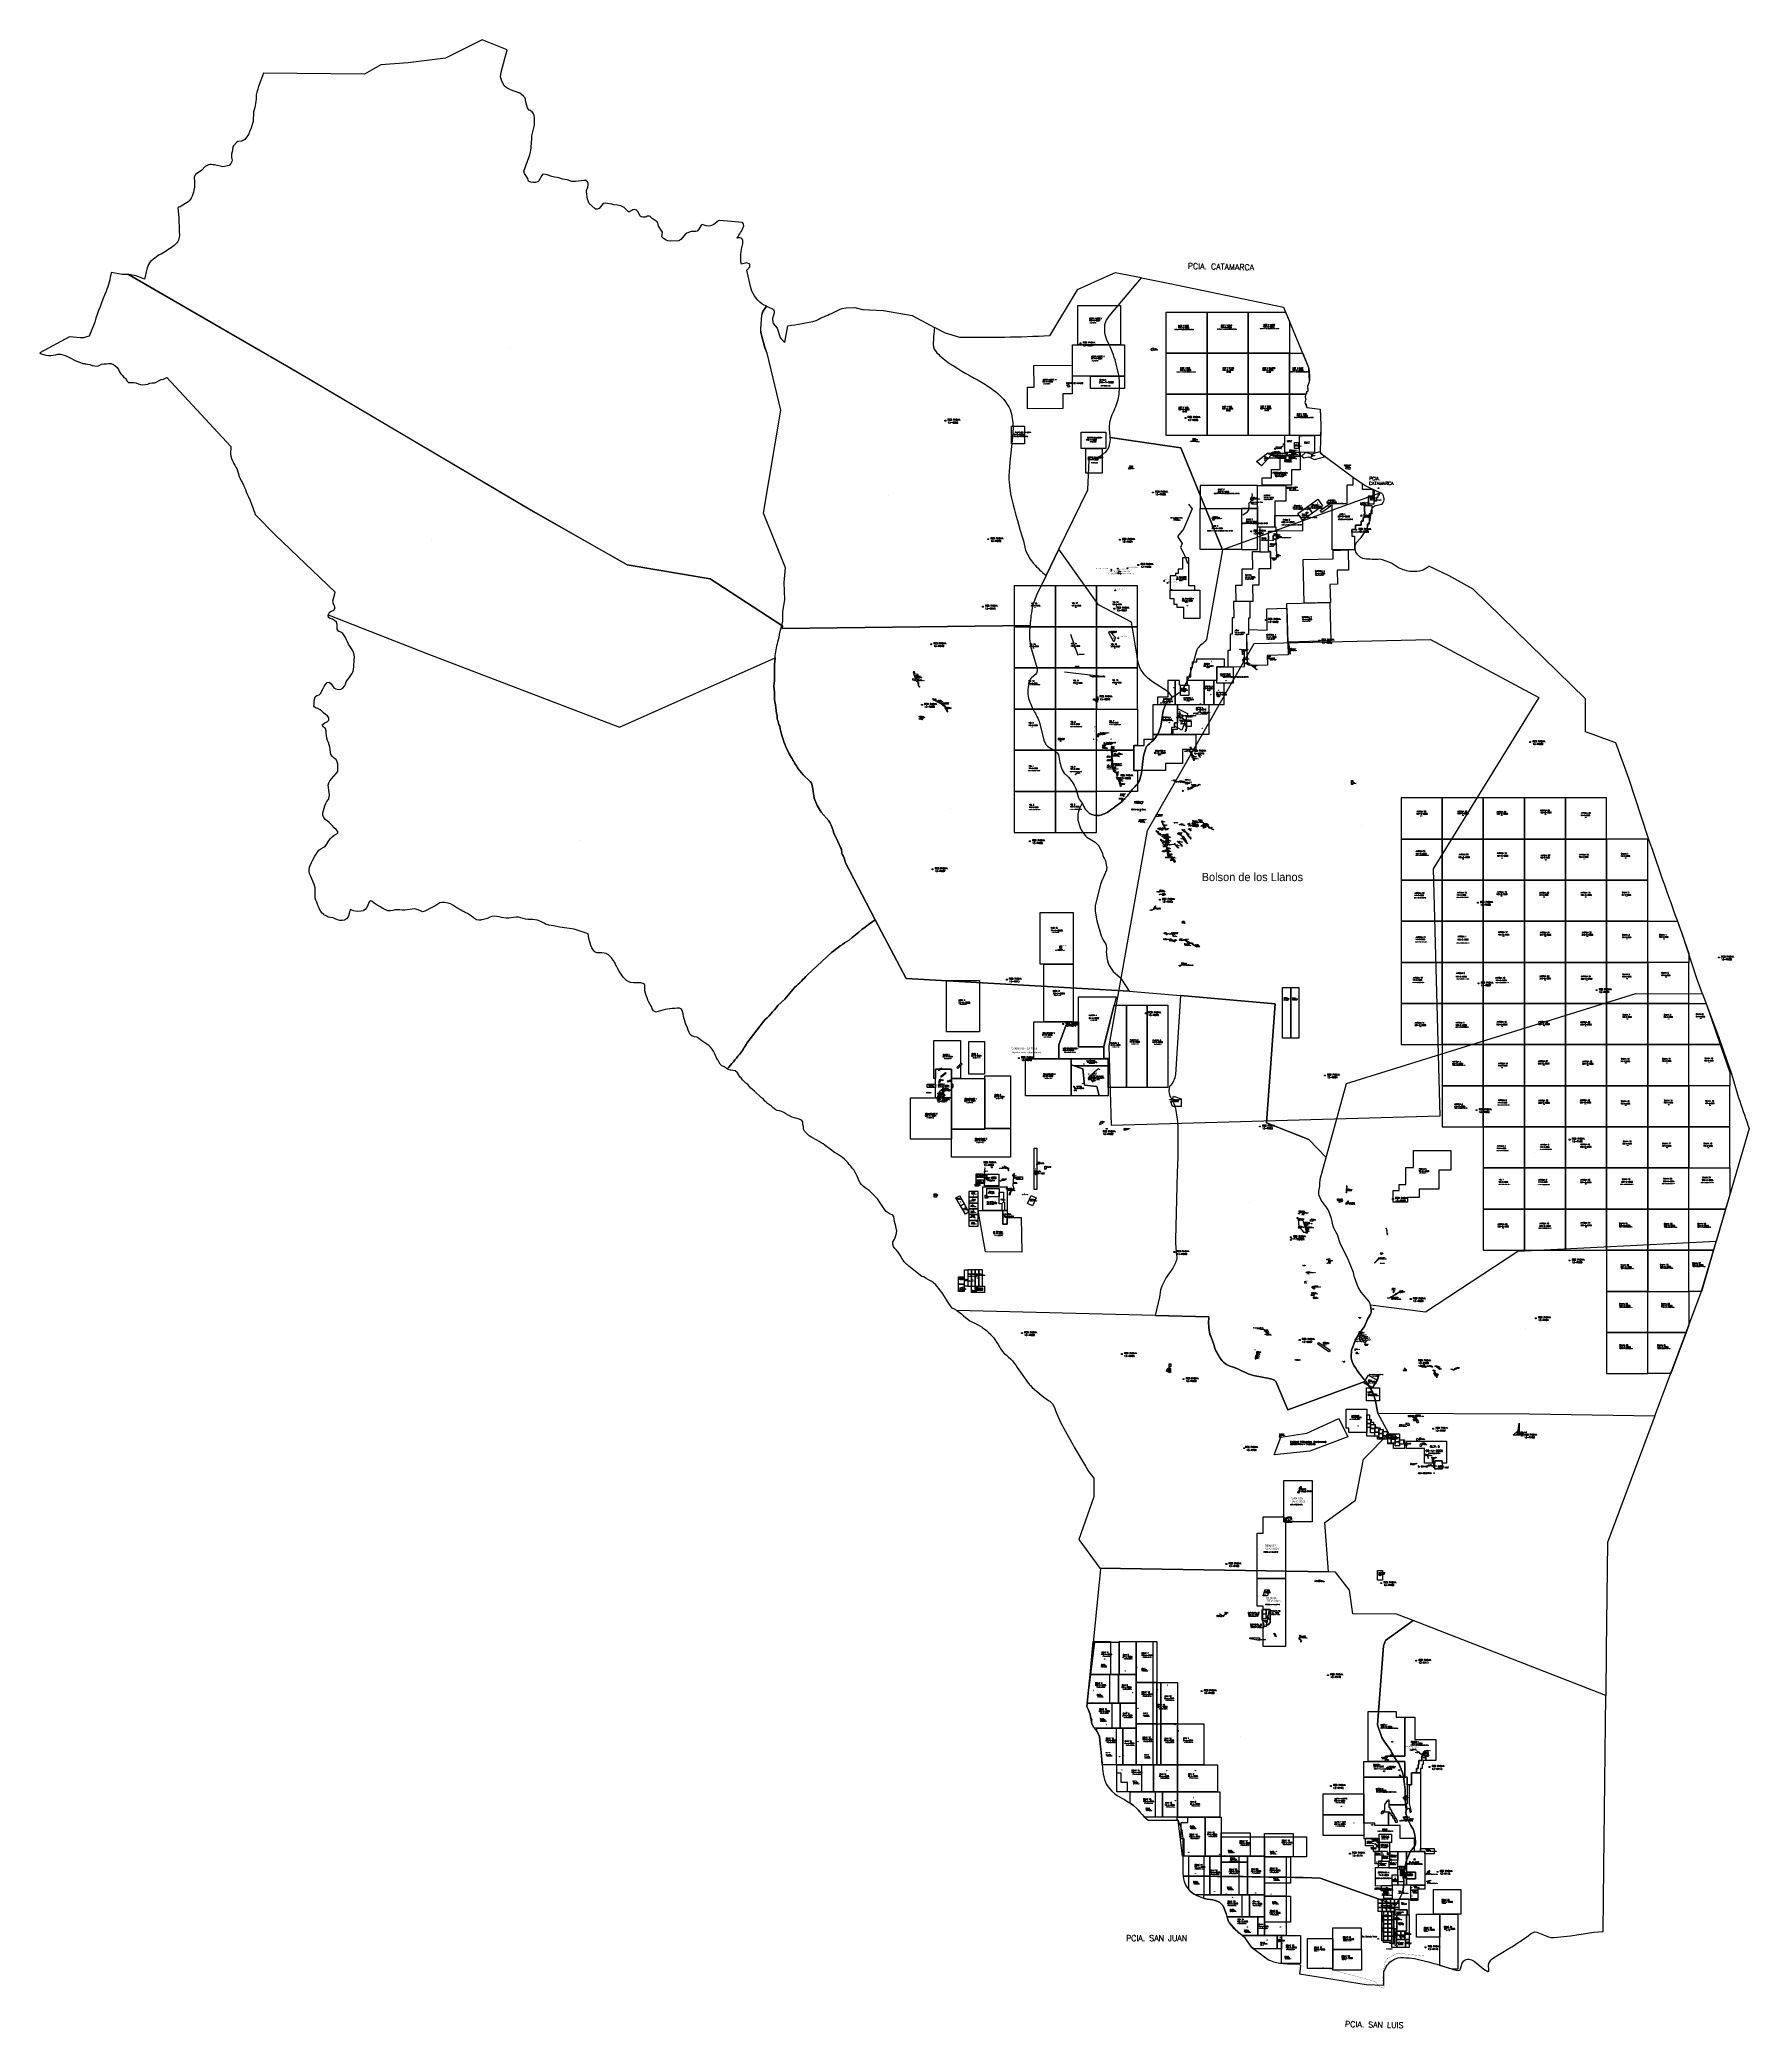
# Model space of a CAD drawing. Header units: metres. Extents: x -4406421 to 6012633, y 6449185 to 13337258.
# Drawn here: x 3140571 to 3556492, y 6449185 to 6932786 of the extents above; entities that cross this region are included whole.
import ezdxf

# ---------------------------------------------------------------- set-up
doc = ezdxf.new("R2010")
doc.units = ezdxf.units.M
doc.header["$LTSCALE"] = 20
doc.header["$MEASUREMENT"] = 0
doc.header["$PDMODE"] = 66
doc.header["$PDSIZE"] = 1
for name, pattern in [('ACAD_ISO14W100', [25.5, 12, -3, 0.5, -3, 0.5, -3, 0.5, -3]), ('CENTER', [2, 1.25, -0.25, 0.25, -0.25]), ('SOLID-1', [2000, 2000])]:
    doc.linetypes.add(name, pattern=pattern)
doc.layers.get('0').update_dxf_attribs({"linetype": 'CONTINUOUS'})
for name, color, linetype in [('BLOQUE-PASMA', 40, 'CONTINUOUS'), ('CAMINOS', 7, 'CONTINUOUS'), ('CANTERAS', 6, 'CONTINUOUS'), ('CANTERAS-SC', 6, 'CONTINUOUS'), ('CATEOS', 7, 'CONTINUOUS'), ('ESCORIALES', 21, 'CONTINUOUS'), ('LIMDEP', 9, 'CONTINUOUS'), ('LIMITES', 119, 'CONTINUOUS'), ('LINEA DE RIVERA', 160, 'CONTINUOUS'), ('MANIFEST', 1, 'CONTINUOUS'), ('MANIFEST-TEMP', 3, 'CONTINUOUS'), ('MINAPASMA', 40, 'CONTINUOUS'), ('MINAS', 76, 'CONTINUOUS'), ('P.A.S.M.A puntos', 241, 'CONTINUOUS'), ('PASMA NOMBRE', 40, 'CONTINUOUS'), ('RELAVES', 140, 'CONTINUOUS'), ('SERVIDUMBRE', 44, 'CONTINUOUS'), ('ZONAS', 5, 'CONTINUOUS')]:
    doc.layers.add(name, color=color, linetype=linetype)
doc.layers.add('DEMASIA', color=7, linetype='CONTINUOUS', true_color=0xdefd91)
doc.layers.add('TITULARES', color=7, linetype='CONTINUOUS', true_color=0x04fbc6)
doc.styles.add('ROMANS', font='romans.shx', dxfattribs={"oblique": 1.17516e-08, "height": 3})
doc.styles.add('ROMANT', font='romant', dxfattribs={"height": 1400})
doc.linetypes.add('FENCELINE2', pattern='A,0.25,-0.1,[132,ltypeshp.shx,S=0.1,R=0,X=-0.1,Y=0],-0.1,1', length=1.45)
pattern_1 = [(45, (0, 0), (-0.0883883476483, 0.0883883476483), [])]

# ---------------------------------------------------------------- blocks, each defined once
blk = doc.blocks.new('N')
for p, q in [((-6, 6), (6, -6)), ((6, 6), (-6, -6)), ((5, 5), (-5, 5)), ((-5, 5), (-5, -5)), ((5, -5), (5, 5)), ((-5, -5), (5, -5))]:
    blk.add_line(p, q)
blk.add_circle((0, 0), 5)
blk = doc.blocks.new('E')
for p, q in [((5.012625, 4.988375), (-5.012625, 4.988375)), ((-5.012625, 4.988375), (-5.012625, -4.988375)), ((5.012625, -4.988375), (5.012625, 4.988375)), ((-5.012625, -4.988375), (5.012625, -4.988375))]:
    blk.add_line(p, q)
blk = doc.blocks.new('R')
for p, q in [((5.012625, 4.988375), (-5.012625, -4.988375)), ((-5.012625, 4.988375), (5.012625, -4.988375))]:
    blk.add_line(p, q)
blk.add_circle((0.038965, 0.008995), 5)
blk = doc.blocks.new('DOT-1', base_point=(100, 100))
blk.add_point((100, 100))
blk = doc.blocks.new('*U44')
at = {"layer": 'CANTERAS', "color": 2, "style": 'ROMANS', "oblique": 0}
blk.add_text('PR LAS HUERTAS', height=50, rotation=0, dxfattribs=at).set_placement((3462841, 6615259))
blk = doc.blocks.new('*U43')
at = {"layer": 'CANTERAS', "style": 'ROMANS', "oblique": 0}
blk.add_text('SAN RAMON', height=50, rotation=0, dxfattribs=at).set_placement((3460634, 6613391))
blk = doc.blocks.new('*U40')
at = {"layer": 'CANTERAS', "style": 'ROMANS', "oblique": 0}
blk.add_text('VIRGEN DEL LUJAN', height=75, rotation=0, dxfattribs=at).set_placement((3461679, 6618419))
blk = doc.blocks.new('*U39')
at = {"layer": 'CANTERAS', "style": 'ROMANS', "oblique": 0}
blk.add_text('16-B-2003', height=75, rotation=0, dxfattribs=at).set_placement((3461666, 6618305))

msp = doc.modelspace()

# ---------------------------------------------------------------- hatches: boundary and pattern name
at = {"layer": 'CAMINOS', "linetype": 'Continuous'}
h = msp.add_hatch(color=1, dxfattribs=at)
h.paths.add_polyline_path([(3396451, 6680906, 1), (3396481, 6680906, 1)])
h.paths.add_polyline_path([(3396269, 6680657, 1), (3396239, 6680657, 1)])
h.paths.add_polyline_path([(3396189, 6680626, 1), (3396159, 6680626, 1)])
h.paths.add_polyline_path([(3396347, 6680566, 1), (3396377, 6680566, 1)])
h.paths.add_polyline_path([(3396348, 6680473, 1), (3396378, 6680473, 1)])
h.paths.add_polyline_path([(3396431, 6680228, 1), (3396461, 6680228, 1)])
for color, points in [(3, [(3396811, 6680016, 1), (3396781, 6680016, 1)]), (2, [(3397172, 6679598, 1), (3397142, 6679598, 1)]), (2, [(3397241, 6679927, 1), (3397211, 6679927, 1)])]:
    msp.add_hatch(color=color, dxfattribs=at).paths.add_polyline_path(points)
h = msp.add_hatch(color=2, dxfattribs=at)
edge = h.paths.add_edge_path()
edge.add_arc((3397100, 6679808), 15, 0, 360)
edge = h.paths.add_edge_path()
edge.add_arc((3397067, 6679741), 15, 0, 360)
edge = h.paths.add_edge_path()
edge.add_arc((3397014, 6679715), 15, 0, 360)
at = {"layer": 'CAMINOS', "ltscale": 100}
h = msp.add_hatch(dxfattribs=at)
h.set_pattern_fill('ANSI31', color=2, style=0)
h.set_pattern_definition(pattern_1)
h.paths.add_polyline_path([(3465100, 6624091, 1), (3464900, 6624091, 1)])
at = {"layer": 'SERVIDUMBRE', "ltscale": 100}
h = msp.add_hatch(dxfattribs=at)
h.set_pattern_fill('ANSI31', color=256, scale=500, style=0)
h.paths.add_polyline_path([(3418107, 6768106), (3417944, 6768081), (3417982, 6767996), (3418093, 6768023), (3418146, 6768015), (3418187, 6767949), (3418287, 6767913), (3418364, 6767900), (3418369, 6767923), (3418369, 6767923), (3418375, 6767923), (3418317, 6767990), (3418237, 6767974)])
at = {"layer": 'ZONAS', "ltscale": 100}
h = msp.add_hatch(dxfattribs=at)
h.set_pattern_fill('ANSI31', color=256, style=0)
h.set_pattern_definition(pattern_1)
h.paths.add_polyline_path([(3405348, 6804285, 1), (3405148, 6804285, 1)])
h = msp.add_hatch(dxfattribs=at)
h.set_pattern_fill('ANSI31', color=256, style=0)
h.set_pattern_definition(pattern_1)
h.paths.add_polyline_path([(3401195, 6803882, 1), (3401395, 6803882, 1)])
h = msp.add_hatch(dxfattribs=at)
h.set_pattern_fill('ANSI31', color=256, style=0)
h.set_pattern_definition(pattern_1)
h.paths.add_polyline_path([(3402765, 6804142, 1), (3402965, 6804142, 1)])
h = msp.add_hatch(dxfattribs=at)
h.set_pattern_fill('ANSI31', color=256, style=0)
h.set_pattern_definition(pattern_1)
h.paths.add_polyline_path([(3402828, 6803065, 1), (3403028, 6803065, 1)])
h = msp.add_hatch(dxfattribs=at)
h.set_pattern_fill('ANSI31', color=256, style=0)
h.set_pattern_definition(pattern_1)
h.paths.add_polyline_path([(3403082, 6803034, 0.3591988), (3403001, 6803132, -0.18858), (3403028, 6803065, -0.4714551), (3402909, 6802966, 0.6826801)])
h = msp.add_hatch(dxfattribs=at)
h.set_pattern_fill('ANSI31', color=256, style=0)
h.set_pattern_definition(pattern_1)
h.paths.add_polyline_path([(3403014, 6803528, 1), (3403214, 6803528, 1)])
h = msp.add_hatch(dxfattribs=at)
h.set_pattern_fill('ANSI31', color=256, style=0)
h.set_pattern_definition(pattern_1)
h.paths.add_polyline_path([(3403458, 6803468, 1), (3403258, 6803468, 1)])
h = msp.add_hatch(dxfattribs=at)
h.set_pattern_fill('ANSI31', color=256, style=0)
h.set_pattern_definition(pattern_1)
h.paths.add_polyline_path([(3403398, 6802946, 1), (3403598, 6802946, 1)])
h = msp.add_hatch(dxfattribs=at)
h.set_pattern_fill('ANSI31', color=256, style=0)
h.set_pattern_definition(pattern_1)
h.paths.add_polyline_path([(3414260, 6801152, 1), (3414060, 6801152, 1)])
h = msp.add_hatch(dxfattribs=at)
h.set_pattern_fill('ANSI31', color=256, style=0)
h.set_pattern_definition(pattern_1)
h.paths.add_polyline_path([(3415076, 6800696, 1), (3414876, 6800696, 1)])
h = msp.add_hatch(dxfattribs=at)
h.set_pattern_fill('ANSI31', color=256, style=0)
h.set_pattern_definition(pattern_1)
h.paths.add_polyline_path([(3402332, 6798871, 1), (3402132, 6798871, 1)])
h = msp.add_hatch(dxfattribs=at)
h.set_pattern_fill('ANSI31', color=256, style=0)
h.set_pattern_definition(pattern_1)
h.paths.add_polyline_path([(3402880, 6787269, 1), (3403080, 6787269, 1)])
h = msp.add_hatch(dxfattribs=at)
h.set_pattern_fill('ANSI31', color=256, style=0)
h.set_pattern_definition(pattern_1)
h.paths.add_polyline_path([(3389117, 6712250, 1), (3388917, 6712250, 1)])

# ---------------------------------------------------------------- linework, layer by layer
at = {"layer": 'CAMINOS', "ltscale": 100}
for p, q in [((3463022, 6615518), (3463056, 6615912)), ((3463056, 6615912), (3463260, 6616214))]:
    msp.add_line(p, q, dxfattribs=at)
for points in [[(3393171, 6783190), (3391461, 6788154)], [(3399599, 6777840), (3389917, 6778962)], [(3396920, 6777720), (3396041, 6778081)], [(3399599, 6777840), (3396702, 6777844)]]:
    msp.add_lwpolyline(points, dxfattribs=at)
at = {"layer": 'CAMINOS', "color": 7, "linetype": 'FENCELINE2', "ltscale": 3}
for points in [[(3395923, 6680404), (3396438, 6680741), (3397174, 6679721)], [(3397174, 6679721), (3396834, 6679478)]]:
    msp.add_lwpolyline(points, dxfattribs=at)
at = {"layer": 'CAMINOS', "color": 7, "linetype": 'Continuous'}
for points in [[(3396170, 6680555), (3396204, 6680494), (3396254, 6680522), (3396219, 6680584)], [(3396352, 6680529), (3396499, 6680221), (3396544, 6680276), (3396410, 6680556)], [(3396499, 6680221), (3396583, 6680172), (3396623, 6680227), (3396544, 6680276)]]:
    msp.add_lwpolyline(points, close=True, dxfattribs=at)
at = {"layer": 'CAMINOS', "ltscale": 100}
for centre, radius in [((3406298, 6828713), 100), ((3392521, 6780090), 30), ((3393171, 6783190), 30), ((3463022, 6615518), 30), ((3466207, 6470942), 100)]:
    msp.add_circle(centre, radius, dxfattribs=at)
at = {"layer": 'CAMINOS', "linetype": 'Continuous'}
for centre, radius in [((3466270, 6823740), 100), ((3399599, 6777840), 50), ((3396174, 6680626), 15), ((3396254, 6680657), 15), ((3396362, 6680566), 15), ((3396363, 6680473), 15), ((3396446, 6680228), 15), ((3396466, 6680906), 15), ((3396796, 6680016), 15), ((3397014, 6679715), 15), ((3397067, 6679741), 15), ((3397100, 6679808), 15), ((3397157, 6679598), 15), ((3397226, 6679927), 15), ((3380139, 6652111), 30), ((3436221, 6614174), 30), ((3479813, 6584196), 62.8)]:
    msp.add_circle(centre, radius, dxfattribs=at)
at = {"layer": 'CAMINOS', "color": 2, "ltscale": 100}
for centre, radius in [((3444986, 6640904), 100), ((3461765, 6621907), 91.8), ((3465000, 6624091), 100)]:
    msp.add_circle(centre, radius, dxfattribs=at)
at = {"layer": 'CAMINOS', "color": 2, "linetype": 'Continuous'}
for centre, radius in [((3466779, 6635232), 50), ((3463035, 6615362), 30)]:
    msp.add_circle(centre, radius, dxfattribs=at)
at = {"layer": 'CAMINOS', "color": 2}
msp.add_circle((3448410, 6630741), 30, dxfattribs=at)
at = {"layer": 'CAMINOS', "color": 5, "ltscale": 100}
msp.add_circle((3457890, 6611216), 100, dxfattribs=at)
at = {"layer": 'CANTERAS', "linetype": 'Continuous'}
for points in [[(3411359, 6857878), (3411703, 6857338), (3411196, 6857158), (3410929, 6857575), (3411184, 6857743)], [(3361325, 6769311), (3361266, 6769737), (3360849, 6770292), (3360842, 6770570), (3360737, 6770750), (3360488, 6770807), (3360299, 6770854), (3360414, 6771188), (3360521, 6770897), (3360792, 6770801), (3360931, 6770577), (3360967, 6770352), (3361337, 6769777), (3361412, 6769302)], [(3397493, 6771983), (3397641, 6771971), (3397746, 6771955), (3397953, 6771923), (3397953, 6771805), (3397954, 6771771), (3397951, 6771730), (3397904, 6771690), (3397750, 6771760), (3397558, 6771819), (3397446, 6771825)], [(3398293, 6763681), (3398304, 6763973), (3398100, 6764100), (3397871, 6763586), (3397735, 6763319), (3397840, 6763290), (3397927, 6763356), (3398089, 6763270)], [(3399700, 6761000), (3399483, 6761038), (3399258, 6761317), (3399150, 6761259), (3399128, 6761169), (3399331, 6760593)], [(3403742, 6751321), (3403547, 6751150), (3403421, 6751582), (3403277, 6751891), (3403263, 6751971), (3403364, 6751997), (3403439, 6752018), (3403499, 6752032), (3403547, 6752025), (3403562, 6751974), (3403564, 6751884), (3403622, 6751893), (3403620, 6751881), (3403596, 6751715), (3403597, 6751687), (3403599, 6751650), (3403604, 6751620), (3403641, 6751462), (3403652, 6751428), (3403709, 6751346)], [(3419652, 6752741), (3419636, 6752663), (3419268, 6752736), (3419284, 6752814)], [(3423038, 6741594), (3423229, 6741582), (3423239, 6741732), (3423358, 6741761), (3423497, 6741804), (3423533, 6741757), (3423480, 6741692), (3423482, 6741647), (3423524, 6741623), (3423604, 6741689), (3423691, 6741706), (3423825, 6741699), (3423879, 6741773), (3423992, 6741834), (3424079, 6741827), (3424182, 6741682), (3424172, 6741478), (3424029, 6741503), (3423878, 6741559), (3423761, 6741470), (3423736, 6741373), (3423631, 6741396), (3423566, 6741461), (3423508, 6741561), (3423362, 6741631), (3423263, 6741490), (3423176, 6741531)], [(3413405, 6741044), (3413819, 6741154), (3414182, 6740945), (3414205, 6740854), (3414142, 6740870), (3414065, 6740935), (3414010, 6741004), (3413794, 6741120), (3413458, 6740972), (3413291, 6741031), (3413080, 6741029), (3412948, 6740922), (3412878, 6740972), (3412793, 6740965), (3412704, 6740925), (3412653, 6740883), (3412562, 6740869), (3412515, 6740897), (3412522, 6740909), (3412558, 6740891), (3412845, 6741018), (3412906, 6740994), (3413039, 6741064), (3413290, 6741067)], [(3414488, 6741061), (3414469, 6741059), (3414466, 6740975), (3414356, 6740827), (3414435, 6740661), (3414444, 6740669), (3414508, 6740598), (3414598, 6740628), (3414586, 6740682), (3414573, 6740766), (3414540, 6740811), (3414538, 6740870), (3414563, 6740958), (3414492, 6741039), (3414488, 6741061)], [(3414471, 6735844), (3414883, 6735712), (3415060, 6735507), (3415174, 6735526), (3415203, 6735452), (3415209, 6735393), (3415196, 6735370), (3414806, 6735473), (3414829, 6735516), (3414746, 6735573), (3414395, 6735712)], [(3414961, 6734949), (3415090, 6734910), (3415415, 6734297), (3415659, 6734041), (3415583, 6733916), (3415360, 6734082), (3415255, 6733896), (3415087, 6734077), (3415046, 6734501), (3415007, 6734593), (3414981, 6734690), (3414965, 6734737), (3414958, 6734800), (3414945, 6734848), (3414945, 6734898)], [(3410718, 6721151), (3410878, 6721113), (3411052, 6721213), (3411252, 6721173), (3411534, 6721335), (3411809, 6721737), (3412105, 6722144), (3412137, 6722125), (3411852, 6721682), (3411544, 6721297), (3411268, 6721125), (3411058, 6721173), (3410859, 6721058), (3410705, 6721096)], [(3398400, 6669000), (3399279, 6669273), (3399176, 6669540), (3398519, 6669347)], [(3374179, 6655332), (3374375, 6655404), (3374472, 6655197), (3374432, 6655157), (3374305, 6655206)], [(3385110, 6658051), (3385110, 6658827), (3385437, 6658827), (3385437, 6658231)], [(3380862, 6649779), (3381771, 6651727), (3383039, 6651136), (3382131, 6649187)], [(3447773, 6646043), (3446733, 6645960), (3446869, 6644198), (3446712, 6644061), (3446913, 6643673), (3447109, 6643910), (3448031, 6642809), (3448837, 6642811)], [(3448560, 6642810), (3448561, 6642662), (3448865, 6642745), (3448837, 6642811)], [(3448617, 6643478), (3448847, 6643553), (3449067, 6642883), (3448837, 6642811)], [(3454176, 6635747), (3454449, 6635928), (3454612, 6635619), (3454166, 6635514), (3454176, 6635747)], [(3454166, 6635514), (3454356, 6635218), (3454528, 6635123), (3454612, 6635619), (3454166, 6635514)], [(3462123, 6617975), (3462065, 6617889), (3461886, 6617798), (3461728, 6617766), (3461634, 6617859), (3461544, 6618028), (3461535, 6618169), (3461562, 6618397), (3461705, 6618703), (3461828, 6618673), (3461758, 6618412)], [(3460930, 6613564), (3460975, 6613601), (3461007, 6613619), (3461070, 6613631), (3461078, 6613627), (3461116, 6613453), (3461007, 6613511)], [(3473750, 6595873), (3473745, 6595686), (3473656, 6595732), (3473465, 6595793), (3472947, 6596394), (3473642, 6596351), (3473642, 6596307), (3473630, 6596243), (3473651, 6596150), (3473731, 6595996)], [(3475223, 6598095), (3475248, 6598061), (3475237, 6598029), (3475269, 6597989), (3475301, 6597958), (3475312, 6597845), (3475524, 6597838), (3475624, 6597897), (3475605, 6597927), (3475567, 6597942), (3475560, 6597984), (3475515, 6597993), (3475501, 6598030)], [(3472963, 6590896), (3472632, 6591371), (3472727, 6591440), (3472822, 6591524), (3473112, 6591166), (3473196, 6590804), (3473023, 6590821)], [(3479902, 6585587), (3479935, 6586532), (3479631, 6586597), (3479594, 6585657)]]:
    msp.add_lwpolyline(points, close=True, dxfattribs=at)
at = {"layer": 'CANTERAS', "ltscale": 100}
for points in [[(3420540, 6835134), (3420785, 6835176), (3420926, 6835127), (3421089, 6835156), (3421390, 6835168), (3421633, 6835126), (3421845, 6835106), (3422024, 6835104), (3422282, 6835081), (3422467, 6835085), (3422620, 6835009), (3422614, 6834969), (3422454, 6835018), (3422277, 6835020), (3422024, 6835027), (3421837, 6835047), (3421633, 6835092), (3421366, 6835112), (3421081, 6835125), (3420921, 6835103), (3420763, 6835151), (3420543, 6835106)], [(3405422, 6828474), (3405510, 6828625), (3405693, 6828915), (3405793, 6828915), (3405793, 6828815), (3405874, 6828606), (3405685, 6828390)], [(3458469, 6828965), (3459403, 6828739), (3459315, 6828282), (3458354, 6828466)], [(3435290, 6821467), (3435040, 6821150), (3435689, 6820726), (3435907, 6821043)], [(3425753, 6816580), (3426006, 6815974), (3426437, 6816136), (3426195, 6816726)], [(3400860, 6788988), (3402301, 6787406), (3401882, 6786333), (3400712, 6788578)], [(3444826, 6783352), (3444766, 6783358), (3444766, 6783478), (3444748, 6783675), (3444712, 6783995), (3444692, 6784152), (3444683, 6784370), (3444635, 6784777), (3444233, 6786327), (3444333, 6786327), (3444657, 6784774), (3444696, 6784374), (3444716, 6784149), (3444736, 6783986), (3444770, 6783672), (3444787, 6783472)], [(3432517, 6784582), (3432621, 6784581), (3432979, 6784498), (3433115, 6784428), (3433349, 6784160), (3433348, 6784074), (3433306, 6784052), (3433269, 6783987), (3433227, 6783721), (3433309, 6783633), (3433312, 6783547), (3433268, 6783412), (3433279, 6783298), (3433214, 6783257), (3433185, 6783317), (3433189, 6783416), (3433246, 6783525), (3433234, 6783591), (3433195, 6783640), (3433169, 6783697), (3433174, 6783797), (3433200, 6783873), (3433150, 6783942), (3433157, 6784016), (3433257, 6784079), (3433179, 6784176), (3433149, 6784259), (3433034, 6784362), (3432942, 6784411), (3432689, 6784460), (3432568, 6784529), (3432506, 6784533)], [(3433644, 6782531), (3433617, 6782304), (3433537, 6782175), (3433380, 6782025), (3433380, 6781949), (3433429, 6781890), (3433435, 6781796), (3433715, 6781216), (3433661, 6781158), (3433584, 6781256), (3433484, 6781463), (3433427, 6781644), (3433274, 6781895), (3433288, 6781939), (3433315, 6782087), (3433420, 6782168), (3433541, 6782365), (3433558, 6782520)], [(3434866, 6780837), (3434842, 6780695), (3434629, 6780704), (3434439, 6780868), (3434298, 6780970), (3434119, 6781053), (3433931, 6781084), (3433811, 6781123), (3433697, 6781166), (3433719, 6781172), (3433782, 6781146), (3433837, 6781136), (3433900, 6781121), (3433971, 6781113), (3434064, 6781114), (3434196, 6781114), (3434307, 6781105), (3434431, 6781076), (3434561, 6781005), (3434677, 6780883)], [(3435182, 6780716), (3435237, 6780696), (3435311, 6780702), (3435404, 6780670), (3435506, 6780635), (3435597, 6780583), (3435641, 6780566), (3435613, 6780555), (3435615, 6780432), (3435673, 6780375), (3435747, 6780340), (3435799, 6780312), (3435906, 6780296), (3435983, 6780301), (3436056, 6780305), (3436131, 6780269), (3436179, 6780230), (3436238, 6780189), (3436271, 6780135), (3436277, 6780068), (3436300, 6780026), (3436338, 6779984), (3436349, 6779938), (3436366, 6779883), (3436384, 6779868), (3436371, 6779855), (3436346, 6779917), (3436303, 6780003), (3436293, 6779962), (3436300, 6779927), (3436325, 6779890), (3436338, 6779829), (3436355, 6779809), (3436377, 6779794), (3436414, 6779780), (3436451, 6779772), (3436485, 6779756), (3436510, 6779743), (3436529, 6779723), (3436563, 6779709), (3436629, 6779677), (3436678, 6779668), (3436723, 6779663), (3436754, 6779649), (3436748, 6779640), (3436733, 6779653), (3436706, 6779660), (3436676, 6779658), (3436652, 6779656), (3436631, 6779662), (3436652, 6779603), (3436668, 6779588), (3436653, 6779582), (3436635, 6779626), (3436618, 6779663), (3436558, 6779687), (3436518, 6779717), (3436478, 6779745), (3436445, 6779762), (3436419, 6779769), (3436361, 6779789), (3436321, 6779841), (3436309, 6779899), (3436288, 6779930), (3436282, 6779959), (3436285, 6780016), (3436228, 6780052), (3436153, 6780138), (3436110, 6780163), (3436052, 6780160), (3436006, 6780183), (3435962, 6780221), (3435940, 6780253), (3435857, 6780284), (3435772, 6780307), (3435690, 6780353), (3435632, 6780371), (3435604, 6780413), (3435578, 6780566), (3435536, 6780604), (3435428, 6780646), (3435324, 6780683), (3435283, 6780687), (3435236, 6780676), (3435176, 6780696)], [(3435905, 6780277), (3435994, 6780275), (3436031, 6780293), (3436107, 6780266), (3436168, 6780220), (3436224, 6780181), (3436247, 6780146), (3436268, 6780050), (3436195, 6780110), (3436155, 6780159), (3436095, 6780175), (3436033, 6780181), (3435992, 6780222), (3435959, 6780253)], [(3439675, 6782632), (3439840, 6782335), (3439637, 6782171), (3439272, 6782628), (3439649, 6782843), (3439916, 6783027), (3440019, 6782841)], [(3354400, 6775717), (3354358, 6775857), (3354354, 6775924), (3354424, 6776130), (3354440, 6776319), (3354240, 6776592), (3354256, 6776809), (3354194, 6776964), (3353795, 6777652), (3353630, 6778074), (3353830, 6778134), (3354270, 6778176), (3354273, 6778422), (3353541, 6778479), (3353405, 6779102), (3353096, 6779044), (3353679, 6777236), (3352949, 6777397), (3352943, 6777157), (3353714, 6776974), (3353984, 6776827), (3354213, 6776490), (3354293, 6775711), (3354652, 6775324), (3354696, 6775386)], [(3354253, 6776963), (3354499, 6776991), (3354339, 6777209), (3354174, 6777158)], [(3358791, 6771856), (3358617, 6771965), (3358374, 6772105), (3358137, 6772213), (3357949, 6772387), (3357806, 6772469), (3357841, 6772554), (3357983, 6772451), (3358292, 6772316), (3358482, 6772177), (3358647, 6771999), (3358807, 6771908)], [(3359678, 6771414), (3359750, 6771665), (3359567, 6771746), (3359035, 6771945), (3358842, 6771907), (3358819, 6771803), (3359365, 6771589)], [(3359919, 6771621), (3360170, 6771453), (3360349, 6771284), (3360414, 6771188), (3360299, 6770854), (3360047, 6771085), (3359777, 6771262)], [(3354571, 6767565), (3354645, 6767793), (3355068, 6767695), (3355180, 6767670), (3355428, 6767355), (3355093, 6767437)], [(3425171, 6769268), (3425155, 6769215), (3424958, 6769266), (3424769, 6769243), (3424694, 6769135), (3424670, 6768987), (3424558, 6768885), (3424471, 6768912), (3424350, 6768834), (3424216, 6768835), (3423902, 6768841), (3423550, 6768931), (3423255, 6769033), (3423108, 6769103), (3422843, 6769246), (3422703, 6769230), (3422505, 6769287), (3422440, 6769194), (3422131, 6768958), (3421966, 6768991), (3421818, 6768934), (3421510, 6768988), (3421316, 6768897), (3421170, 6768911), (3421173, 6768924), (3421313, 6768909), (3421502, 6769000), (3421815, 6768953), (3421974, 6769003), (3422126, 6768970), (3422441, 6769216), (3422488, 6769284), (3422499, 6769302), (3422731, 6769298), (3422891, 6769308), (3423131, 6769154), (3423265, 6769049), (3423555, 6768940), (3423909, 6768871), (3424228, 6768895), (3424347, 6768878), (3424455, 6768921), (3424541, 6768946), (3424638, 6769031), (3424677, 6769141), (3424760, 6769277), (3424963, 6769285)], [(3388923, 6762469), (3388938, 6762447), (3389002, 6762339), (3389007, 6762139), (3388813, 6762184), (3388830, 6762365), (3388887, 6762400)], [(3401369, 6756723), (3401475, 6757253), (3401284, 6757642), (3401367, 6757966), (3401456, 6757968), (3401589, 6757340), (3401607, 6757302), (3401583, 6757072), (3401607, 6756871), (3401593, 6756865), (3401547, 6756869)], [(3401539, 6755996), (3401497, 6756145), (3401446, 6756317), (3401417, 6756402), (3401394, 6756537), (3401369, 6756723), (3401547, 6756869), (3401593, 6756865), (3401596, 6756761), (3401626, 6756561), (3401698, 6756362), (3401714, 6756229), (3401636, 6756113), (3401631, 6756040)], [(3401718, 6758776), (3401686, 6758664), (3401612, 6758579), (3401543, 6758534), (3401446, 6758452), (3401437, 6758468), (3401478, 6758521), (3401478, 6758661), (3401488, 6758723), (3401470, 6758877), (3401477, 6758916), (3401458, 6758930), (3401423, 6758728), (3401372, 6758751), (3401411, 6758888), (3401414, 6759002), (3401428, 6759105), (3401504, 6759080), (3401539, 6758942), (3401549, 6758799)], [(3401923, 6759077), (3401946, 6759102), (3401968, 6759135), (3402015, 6759225), (3402131, 6759116), (3402182, 6759139), (3402135, 6759260), (3402286, 6759211), (3402884, 6758883), (3402939, 6758707), (3403240, 6758507), (3402933, 6758479), (3402841, 6758596), (3402782, 6758639), (3402712, 6758664), (3402581, 6758688), (3402493, 6758736), (3402431, 6758786), (3402408, 6758837), (3402322, 6758916), (3402298, 6758920)], [(3420276, 6760025), (3420272, 6760103), (3420174, 6760209), (3420133, 6760270), (3420149, 6760287), (3420192, 6760265), (3420256, 6760216), (3420319, 6760148), (3420361, 6760141), (3420373, 6760114), (3420345, 6760064), (3420351, 6760007)], [(3420852, 6758817), (3420759, 6759095), (3420635, 6759209), (3420512, 6759411), (3420568, 6759480), (3420418, 6759632), (3420352, 6759699), (3420320, 6759749), (3420338, 6759814), (3420341, 6759906), (3420389, 6759894), (3420412, 6759767), (3420397, 6759707), (3420415, 6759690), (3420493, 6759611), (3420602, 6759525), (3420701, 6759244), (3420817, 6759117)], [(3420815, 6760323), (3420794, 6760306), (3420749, 6760359), (3420684, 6760383), (3420627, 6760470), (3420572, 6760532), (3420501, 6760624), (3420550, 6760636), (3420596, 6760547), (3420645, 6760486), (3420761, 6760413)], [(3420919, 6759084), (3421001, 6758773), (3421024, 6758338), (3421105, 6758264), (3421088, 6758161), (3420991, 6758239), (3420925, 6758401), (3420868, 6758748), (3420879, 6759068), (3420844, 6759096), (3420849, 6759121)], [(3421366, 6757456), (3421386, 6757603), (3421325, 6757660), (3421124, 6758167), (3421111, 6758246), (3421163, 6758243), (3421255, 6758137), (3421271, 6758126), (3421324, 6758116), (3421380, 6757905), (3421531, 6757739)], [(3393000, 6754524), (3392951, 6754507), (3392868, 6754451), (3392817, 6754395), (3392787, 6754276), (3392690, 6754165), (3392615, 6754123), (3392523, 6754074), (3392511, 6754090), (3392559, 6754122), (3392604, 6754142), (3392675, 6754182), (3392742, 6754249), (3392768, 6754284), (3392792, 6754412), (3392910, 6754558)], [(3401684, 6755904), (3401711, 6755848), (3401770, 6755738), (3401772, 6755567), (3401767, 6755496), (3401816, 6755272), (3401733, 6755279), (3401715, 6755399), (3401717, 6755477), (3401700, 6755557), (3401681, 6755675), (3401605, 6755881)], [(3401787, 6755116), (3401747, 6755237), (3401833, 6755238), (3401862, 6755101), (3401885, 6755053), (3401915, 6755003), (3401952, 6754955), (3402019, 6754862), (3402111, 6754777), (3402282, 6754670), (3402215, 6754609), (3402142, 6754659), (3402048, 6754692), (3401966, 6754746), (3401879, 6754819), (3401832, 6754900), (3401792, 6755016), (3401826, 6755032), (3401816, 6755117)], [(3402287, 6754612), (3402310, 6754637), (3402540, 6754520), (3402736, 6754282), (3402792, 6754160), (3402786, 6754005), (3402764, 6753862), (3402649, 6753639), (3402586, 6753664), (3402639, 6753757), (3402667, 6753920), (3402636, 6754088), (3402527, 6754284), (3402508, 6754388), (3402441, 6754500), (3402356, 6754569)], [(3402324, 6754630), (3402524, 6754681), (3402561, 6754673), (3402598, 6754717), (3402640, 6754714), (3402669, 6754677), (3402595, 6754654), (3402559, 6754600), (3402517, 6754532)], [(3402623, 6753391), (3402619, 6753248), (3402702, 6753109), (3402923, 6752914), (3403056, 6752762), (3402997, 6752728), (3402952, 6752798), (3402868, 6752889), (3402740, 6752998), (3402670, 6753085), (3402594, 6753201), (3402535, 6753327), (3402523, 6753403)], [(3403056, 6752762), (3403300, 6752447), (3403352, 6752387), (3403397, 6752276), (3403465, 6752031), (3403370, 6752002), (3403348, 6752119), (3403312, 6752214), (3403233, 6752246), (3403181, 6752326), (3403148, 6752474), (3403168, 6752495), (3403080, 6752602), (3402997, 6752728)], [(3416369, 6752636), (3416478, 6752625), (3416615, 6752566), (3416709, 6752545), (3416731, 6752494), (3416964, 6752437), (3417164, 6752314), (3417356, 6752384), (3417548, 6752316), (3417737, 6752333), (3417754, 6752310), (3417570, 6752280), (3417479, 6752305), (3417378, 6752336), (3417168, 6752256), (3416935, 6752376), (3416877, 6752349), (3416778, 6752374), (3416694, 6752457), (3416383, 6752601)], [(3419348, 6752190), (3419314, 6752190), (3419271, 6752201), (3419212, 6752228), (3419188, 6752255), (3419117, 6752273), (3419079, 6752289), (3419048, 6752293), (3419013, 6752317), (3418964, 6752338), (3418950, 6752357), (3418926, 6752352), (3418876, 6752366), (3418856, 6752374), (3418814, 6752386), (3418791, 6752384), (3418755, 6752384), (3418723, 6752375), (3418680, 6752372), (3418629, 6752369), (3418608, 6752395), (3418566, 6752419), (3418526, 6752404), (3418447, 6752394), (3418383, 6752335), (3418455, 6752313), (3418534, 6752268), (3418594, 6752264), (3418671, 6752248), (3418719, 6752228), (3418737, 6752239), (3418781, 6752238), (3418845, 6752197), (3418905, 6752188), (3418977, 6752179), (3419009, 6752196), (3419055, 6752177), (3419099, 6752168), (3419163, 6752165), (3419212, 6752175), (3419233, 6752171), (3419274, 6752146), (3419316, 6752121), (3419326, 6752126), (3419339, 6752133), (3419359, 6752150), (3419372, 6752156), (3419379, 6752172)], [(3419470, 6752025), (3419502, 6752012), (3419488, 6751935), (3419553, 6751924), (3419607, 6751940), (3419669, 6751917), (3419694, 6751877), (3419756, 6751905), (3419765, 6751820), (3419818, 6751837), (3419860, 6751833), (3419855, 6751776), (3419809, 6751774), (3419640, 6751807), (3419616, 6751860), (3419577, 6751872), (3419587, 6751837), (3419552, 6751793), (3419406, 6751791), (3419340, 6751803), (3419300, 6751825), (3419322, 6751843), (3419387, 6751817), (3419492, 6751819), (3419470, 6751865), (3419473, 6751910), (3419447, 6751943)], [(3422027, 6751319), (3422023, 6751353), (3422077, 6751366), (3422128, 6751424), (3422185, 6751379), (3422250, 6751374), (3422314, 6751446), (3422394, 6751595), (3422530, 6751595), (3422518, 6751541), (3422445, 6751407), (3422407, 6751370), (3422264, 6751319), (3422173, 6751332)], [(3460035, 6752625), (3460035, 6751625), (3459735, 6751625), (3459735, 6752625)], [(3404139, 6749129), (3404226, 6749079), (3404301, 6748898), (3404334, 6748863), (3404344, 6748756), (3404256, 6748777), (3404145, 6749057), (3403989, 6749025), (3403832, 6749013), (3403719, 6749011), (3403553, 6749003), (3403504, 6748937), (3403440, 6748964), (3403469, 6748990), (3403504, 6748981), (3403510, 6749035), (3403566, 6749058), (3403726, 6749022), (3403827, 6749028), (3403882, 6749051), (3403973, 6749065)], [(3404530, 6748300), (3404573, 6748190), (3404538, 6748109), (3404429, 6748038), (3404277, 6748024), (3404137, 6747928), (3403947, 6747856), (3403903, 6747785), (3404009, 6747514), (3403932, 6747581), (3403878, 6747761), (3403864, 6747879), (3404017, 6747947), (3404194, 6748030), (3404436, 6748142), (3404463, 6748267)], [(3408183, 6747342), (3408834, 6747604), (3408910, 6747493), (3408955, 6747449), (3408719, 6746859)], [(3418801, 6750157), (3418748, 6750120), (3418642, 6750056), (3418601, 6750057), (3418624, 6750000), (3418678, 6750029), (3418754, 6750084), (3418791, 6750116), (3418811, 6750126), (3418822, 6750140)], [(3420523, 6750872), (3420596, 6750725), (3420564, 6750677), (3420572, 6750607), (3420543, 6750567), (3420513, 6750554), (3420453, 6750554), (3420320, 6750593), (3420185, 6750583), (3420120, 6750559), (3420077, 6750376), (3419979, 6750371), (3419918, 6750414), (3419995, 6750448), (3420013, 6750577)], [(3412380, 6743814), (3412235, 6744359), (3412622, 6744462), (3412766, 6743917)], [(3413857, 6742077), (3413810, 6741993), (3413810, 6742103), (3413698, 6742276), (3413645, 6742340), (3413589, 6742766), (3413558, 6742807), (3413600, 6742845), (3413626, 6742829), (3413654, 6742783), (3413687, 6742658), (3413754, 6742562), (3413747, 6742440), (3413770, 6742383), (3413738, 6742322), (3413826, 6742133)], [(3414231, 6741680), (3414187, 6741791), (3414187, 6741835), (3414124, 6741877), (3414025, 6741890), (3414025, 6741890), (3413953, 6741924), (3413936, 6741964), (3413952, 6742041), (3413920, 6742092), (3413857, 6742077), (3413810, 6741993), (3413887, 6741794), (3413965, 6741745), (3414021, 6741549), (3414071, 6741499), (3414114, 6741249), (3414224, 6741155), (3414258, 6741070), (3414279, 6740910), (3414315, 6740811), (3414353, 6740752), (3414394, 6740647), (3414434, 6740667), (3414355, 6740832), (3414366, 6740890), (3414348, 6741083), (3414281, 6741261), (3414181, 6741491), (3414180, 6741633), (3414195, 6741676)], [(3418430, 6741863), (3418586, 6741919), (3418687, 6741901), (3418915, 6741798), (3419139, 6741715), (3419121, 6741706), (3418845, 6741767), (3418727, 6741833), (3418454, 6741778), (3418241, 6741917), (3418070, 6741915), (3417920, 6741855), (3417755, 6741948), (3417804, 6741962), (3417873, 6741921), (3417975, 6741920), (3418069, 6741946), (3418261, 6741966)], [(3420082, 6741843), (3419956, 6741984), (3419927, 6741981), (3419927, 6742105), (3419998, 6742102), (3420157, 6742029)], [(3420127, 6741829), (3420152, 6741717), (3420117, 6741716), (3420117, 6741704), (3420165, 6741701), (3420190, 6741671), (3420068, 6741613), (3420057, 6741587), (3420155, 6741585), (3420281, 6741669), (3420434, 6741612), (3420634, 6741589), (3420830, 6741703), (3420923, 6741676), (3420979, 6741683), (3420892, 6741794), (3420665, 6741673), (3420540, 6741611), (3420446, 6741641), (3420442, 6741690), (3420184, 6741768), (3420110, 6741912), (3420082, 6741843)], [(3420979, 6741683), (3420892, 6741794), (3420987, 6741855), (3421202, 6741807), (3421336, 6741664), (3421443, 6741563), (3421553, 6741607), (3421797, 6741643), (3421797, 6741535), (3421755, 6741529), (3421745, 6741423), (3421296, 6741481), (3421169, 6741528)], [(3420964, 6742344), (3421004, 6742263), (3421141, 6742151), (3421456, 6741942), (3421608, 6741825), (3421789, 6741809), (3422338, 6741640), (3422075, 6741612), (3421798, 6741747), (3421674, 6741704), (3421510, 6741808), (3421388, 6741902), (3421283, 6741892), (3421225, 6742025), (3421040, 6742124), (3420969, 6742200), (3420928, 6742284)], [(3421006, 6742450), (3421318, 6742270), (3421656, 6742211), (3421672, 6742137), (3421850, 6741968), (3421833, 6741878), (3421625, 6742137), (3421411, 6742125), (3421265, 6742192), (3420988, 6742388)], [(3421141, 6742702), (3421255, 6742949), (3422109, 6742834), (3422085, 6742493)], [(3421863, 6741978), (3421929, 6741989), (3421980, 6741956), (3421995, 6741892), (3422111, 6741844), (3422227, 6741835), (3422407, 6741774), (3422505, 6741764), (3422396, 6741714), (3422283, 6741764), (3422128, 6741791), (3421921, 6741861), (3421881, 6741919), (3421858, 6741926)], [(3422447, 6743045), (3422470, 6743114), (3422528, 6743056), (3422603, 6743045), (3422694, 6743051), (3422809, 6743007), (3422957, 6742963), (3423001, 6742896), (3423046, 6742845), (3423288, 6742760), (3423306, 6742695), (3423065, 6742724), (3423013, 6742820), (3422916, 6742891), (3422800, 6742926), (3422676, 6743012), (3422497, 6743000)], [(3422794, 6742745), (3422835, 6742742), (3422843, 6742705), (3422856, 6742664), (3422897, 6742625), (3422940, 6742542), (3422999, 6742517), (3423068, 6742537), (3423107, 6742518), (3423184, 6742573), (3423142, 6742598), (3423118, 6742653), (3423065, 6742724), (3423308, 6742694), (3423290, 6742620), (3423317, 6742546), (3423412, 6742542), (3423479, 6742518), (3423534, 6742519), (3423540, 6742433), (3423539, 6742409), (3423397, 6742406), (3423246, 6742510), (3423172, 6742475), (3423184, 6742435), (3423127, 6742431), (3422969, 6742465), (3422817, 6742475), (3422755, 6742545), (3422763, 6742630)], [(3424079, 6741827), (3423992, 6741834), (3424033, 6741944), (3424027, 6742061), (3423948, 6742110), (3423908, 6742070), (3423824, 6742177), (3423800, 6742152), (3423716, 6742241), (3423539, 6742409), (3423540, 6742433), (3423645, 6742388), (3423669, 6742324), (3423734, 6742247), (3423821, 6742208), (3423943, 6742138), (3424086, 6742096), (3424143, 6741961)], [(3423587, 6741927), (3423618, 6741965), (3423695, 6741941), (3423757, 6741974), (3423849, 6741912), (3423865, 6741898), (3423917, 6741895), (3424026, 6741926), (3424000, 6741861), (3423915, 6741846), (3423769, 6741870), (3423707, 6741911), (3423693, 6741899), (3423664, 6741887), (3423652, 6741909), (3423626, 6741864), (3423593, 6741851)], [(3424191, 6741687), (3424255, 6741667), (3424416, 6741658), (3424578, 6741636), (3424795, 6741624), (3424962, 6741563), (3425064, 6741463), (3424843, 6741407), (3424817, 6741436), (3424647, 6741459), (3424501, 6741556), (3424392, 6741534), (3424181, 6741483)], [(3413214, 6739334), (3413056, 6739429), (3412990, 6739477), (3412869, 6739561), (3412875, 6739586), (3412925, 6739573), (3413013, 6739507), (3413074, 6739453), (3413227, 6739374)], [(3414082, 6737106), (3413822, 6737380), (3413755, 6737541), (3413600, 6737716), (3413600, 6737779), (3413372, 6737991), (3413308, 6738009), (3413321, 6738366), (3413378, 6738357), (3413528, 6738199), (3413824, 6738030), (3413944, 6737917), (3414093, 6737904), (3414343, 6737514), (3414511, 6737353), (3414575, 6737166), (3414494, 6736984), (3414446, 6736958), (3414374, 6737017), (3414323, 6736984)], [(3414930, 6737037), (3414930, 6736860), (3414908, 6736771), (3414806, 6736683), (3414729, 6736577), (3414741, 6736563), (3414673, 6736480), (3414645, 6736582), (3414630, 6736683), (3414539, 6736808), (3414424, 6736811), (3414402, 6736849), (3414340, 6736907), (3414323, 6736984), (3414374, 6737017), (3414446, 6736958), (3414494, 6736984), (3414504, 6736888), (3414594, 6736833), (3414689, 6736748), (3414746, 6736744), (3414872, 6736873), (3414897, 6736976), (3414897, 6737028)], [(3414930, 6737037), (3414930, 6736860), (3414908, 6736771), (3414806, 6736683), (3414729, 6736577), (3414741, 6736563), (3414673, 6736480), (3414645, 6736582), (3414630, 6736683), (3414539, 6736808), (3414424, 6736811), (3414402, 6736849), (3414340, 6736907), (3414323, 6736984), (3414374, 6737017), (3414446, 6736958), (3414494, 6736984), (3414504, 6736888), (3414594, 6736833), (3414689, 6736748), (3414746, 6736744), (3414872, 6736873), (3414897, 6736976), (3414897, 6737028)], [(3414499, 6737973), (3414622, 6738076), (3414720, 6738155), (3414769, 6738210), (3414747, 6738130), (3414742, 6738113), (3414747, 6737976), (3414677, 6737976)], [(3414499, 6737972), (3414677, 6737976), (3414769, 6737347), (3414776, 6737171), (3414694, 6737171), (3414505, 6737755)], [(3414803, 6739656), (3414789, 6739414), (3414826, 6739322), (3414513, 6739194), (3414575, 6739431), (3414558, 6739577), (3414684, 6739622)], [(3414826, 6739322), (3414871, 6739209), (3414797, 6739006), (3414747, 6738854), (3414584, 6739045), (3414513, 6739194)], [(3414664, 6738636), (3414745, 6738847), (3414761, 6738836), (3414761, 6738657), (3414707, 6738550), (3414714, 6738441), (3414810, 6738347), (3414769, 6738210), (3414720, 6738155), (3414622, 6738076), (3414659, 6738413)], [(3414761, 6738836), (3414791, 6738839), (3414816, 6738632), (3414755, 6738480), (3414897, 6738343), (3414890, 6738132), (3414747, 6738130), (3414812, 6738345), (3414721, 6738436), (3414762, 6738655)], [(3415072, 6738402), (3414755, 6738480), (3414816, 6738632), (3414842, 6738713), (3414791, 6738839), (3414762, 6738897), (3414797, 6739006), (3414871, 6739209), (3414927, 6739231), (3414931, 6739313), (3414993, 6739357), (3414930, 6739548), (3414990, 6739582), (3414976, 6739637), (3414974, 6739692), (3414981, 6739698), (3414994, 6739701), (3415078, 6738514)], [(3415000, 6737703), (3414962, 6738006), (3414932, 6738113), (3414912, 6738113), (3414914, 6738415), (3415128, 6738361), (3415140, 6737797)], [(3416694, 6737365), (3416693, 6737331), (3416721, 6737280), (3416707, 6737255), (3416734, 6737183), (3416785, 6737105), (3416843, 6737044), (3416894, 6737009), (3416930, 6736945), (3416987, 6736909), (3417050, 6736844), (3417085, 6736663), (3417171, 6736575), (3417299, 6736534), (3417343, 6736540), (3417421, 6736416), (3417479, 6736339), (3417589, 6736320), (3417671, 6736250), (3417663, 6736211), (3417570, 6736311), (3417513, 6736319), (3417483, 6736285), (3417397, 6736373), (3417370, 6736440), (3417338, 6736509), (3417253, 6736493), (3417168, 6736566), (3417130, 6736569), (3417069, 6736660), (3417050, 6736737), (3416993, 6736833), (3416978, 6736893), (3416858, 6736967), (3416831, 6737018), (3416793, 6737061), (3416775, 6737091), (3416719, 6737170), (3416679, 6737276), (3416671, 6737322), (3416674, 6737368)], [(3417362, 6739746), (3417469, 6739689), (3417528, 6739646), (3417605, 6739660), (3417656, 6739622), (3417678, 6739580), (3417727, 6739572), (3417771, 6739532), (3417851, 6739530), (3417881, 6739477), (3418034, 6739476), (3418127, 6739428), (3418146, 6739441), (3418186, 6739452), (3418257, 6739402), (3418315, 6739328), (3418325, 6739284), (3418358, 6739257), (3418385, 6739212), (3418402, 6739177), (3418456, 6739126), (3418446, 6739118), (3418398, 6739157), (3418355, 6739244), (3418320, 6739262), (3418303, 6739316), (3418286, 6739320), (3418247, 6739388), (3418194, 6739416), (3418181, 6739432), (3418125, 6739418), (3417929, 6739437), (3417809, 6739477), (3417692, 6739543), (3417656, 6739580), (3417651, 6739610), (3417600, 6739638), (3417534, 6739630), (3417454, 6739664), (3417360, 6739732), (3417344, 6739734)], [(3418443, 6740816), (3418454, 6740837), (3418588, 6740720), (3418713, 6740511), (3419148, 6740417), (3419300, 6740295), (3419397, 6740050), (3419561, 6740023), (3419380, 6739973), (3419045, 6740085), (3418941, 6740348), (3418653, 6740499), (3418553, 6740692)], [(3418577, 6739014), (3418675, 6739001), (3418701, 6738923), (3418724, 6738748), (3418784, 6738711), (3418897, 6738474), (3419025, 6738302), (3419100, 6738190), (3419236, 6737994), (3419363, 6737801), (3419371, 6737780), (3419354, 6737725), (3419293, 6737778), (3418802, 6738450), (3418647, 6738705), (3418577, 6738814), (3418621, 6738947), (3418548, 6738981)], [(3418692, 6739065), (3418746, 6739110), (3418796, 6739041), (3418846, 6738985), (3418895, 6738927), (3418922, 6738858), (3418969, 6738774), (3418997, 6738679), (3419008, 6738605), (3419026, 6738554), (3419032, 6738526), (3419126, 6738466), (3419173, 6738415), (3419251, 6738398), (3419278, 6738335), (3419273, 6738211), (3419366, 6738173), (3419390, 6738100), (3419446, 6738049), (3419514, 6737983), (3419524, 6737868), (3419477, 6737794), (3419599, 6737673), (3419631, 6737568), (3419750, 6737450), (3419780, 6737380), (3419852, 6737326), (3419748, 6737273), (3419730, 6737341), (3419634, 6737384), (3419539, 6737503), (3419397, 6737684), (3419430, 6737847), (3419401, 6737968), (3419322, 6738022), (3419274, 6738113), (3419226, 6738198), (3419156, 6738262), (3419143, 6738327), (3419119, 6738344), (3418961, 6738404), (3418991, 6738500), (3418968, 6738538), (3418978, 6738602), (3418965, 6738645), (3418914, 6738755), (3418868, 6738825), (3418842, 6738882), (3418810, 6738974), (3418772, 6739015), (3418733, 6739048), (3418711, 6739040), (3418695, 6739049)], [(3419552, 6739878), (3419727, 6739927), (3419811, 6739783), (3419914, 6739758), (3419970, 6739526), (3420053, 6739315), (3420064, 6739084), (3420358, 6738844), (3420449, 6738831), (3420597, 6738592), (3420638, 6738457), (3420597, 6738445), (3420575, 6738581), (3420421, 6738718), (3420324, 6738749), (3419958, 6739076), (3419927, 6739315), (3419850, 6739383)], [(3420098, 6740847), (3420158, 6740812), (3420290, 6740818), (3420341, 6740703), (3420408, 6740669), (3420534, 6740663), (3420541, 6740578), (3420581, 6740561), (3420628, 6740383), (3420583, 6740418), (3420570, 6740471), (3420359, 6740622), (3420278, 6740708), (3420100, 6740774)], [(3425144, 6741334), (3425099, 6741250), (3425286, 6741116), (3425332, 6741128), (3425483, 6741070), (3425596, 6741154), (3425631, 6741159), (3425709, 6741026), (3425670, 6740985), (3425713, 6740906), (3425957, 6740790), (3426120, 6740760), (3426156, 6740730), (3426130, 6740678), (3426087, 6740670), (3426060, 6740718), (3426007, 6740706), (3425890, 6740725), (3425854, 6740780), (3425616, 6740927), (3425495, 6740876), (3425399, 6741044), (3425082, 6741040), (3425028, 6741109), (3424986, 6741267), (3424824, 6741266)], [(3414897, 6735710), (3415008, 6735713), (3415014, 6735711), (3415014, 6735712), (3415096, 6735664), (3415197, 6735645), (3415291, 6735591), (3415369, 6735390), (3415364, 6735276), (3415306, 6735227), (3415113, 6734904), (3415091, 6734908), (3415090, 6734910), (3414961, 6734949), (3414956, 6734934), (3414916, 6734941), (3414949, 6735099), (3414860, 6735263), (3414908, 6735417), (3415197, 6735369), (3415213, 6735395), (3415206, 6735454), (3415175, 6735527), (3415061, 6735509)], [(3412978, 6724932), (3413194, 6724996), (3413433, 6724994), (3413687, 6725033), (3413857, 6725123), (3414060, 6725181), (3414194, 6725199), (3414335, 6725170), (3414349, 6725051), (3414098, 6725101), (3413973, 6725022), (3413865, 6724999), (3413427, 6724935), (3413241, 6724923), (3412980, 6724822)], [(3418611, 6718463), (3419041, 6718462), (3419185, 6717895), (3418524, 6717937)], [(3415096, 6714018), (3415087, 6713992), (3415034, 6713996), (3414966, 6713961), (3414899, 6713956), (3414776, 6713951), (3414713, 6713885), (3414505, 6713973), (3414433, 6713947), (3414360, 6713946), (3414248, 6713953), (3414072, 6714023), (3413928, 6714035), (3413938, 6714060), (3414085, 6714041), (3414256, 6713971), (3414378, 6713965), (3414436, 6713970), (3414593, 6714035), (3414722, 6713976), (3414862, 6714012), (3414972, 6713997), (3415058, 6714040)], [(3415197, 6715393), (3415453, 6715358), (3415521, 6715289), (3415659, 6715442), (3415775, 6715372), (3415990, 6715433), (3416126, 6715359), (3416192, 6715086), (3416431, 6714771), (3416914, 6714836), (3417181, 6714696), (3417166, 6714607), (3416818, 6714774), (3416440, 6714632), (3416154, 6715067), (3416072, 6715297), (3415972, 6715340), (3415795, 6715276), (3415652, 6715338), (3415527, 6715192), (3415408, 6715228), (3415189, 6715353)], [(3415234, 6714013), (3415597, 6714112), (3415810, 6714072), (3415977, 6713957), (3416136, 6713863), (3416302, 6713636), (3416542, 6713434), (3416537, 6713400), (3416273, 6713590), (3416088, 6713823), (3415920, 6713954), (3415828, 6714018), (3415611, 6714010), (3415243, 6713980)], [(3417130, 6713710), (3417031, 6713733), (3416930, 6713661), (3416800, 6713737), (3416697, 6713736), (3416650, 6713648), (3416732, 6713503), (3416636, 6713409), (3416546, 6713403), (3416546, 6713430), (3416615, 6713427), (3416696, 6713503), (3416640, 6713595), (3416629, 6713662), (3416651, 6713721), (3416683, 6713756), (3416785, 6713766), (3416900, 6713713), (3417065, 6713793), (3417130, 6713770)], [(3418146, 6713821), (3418335, 6713827), (3418701, 6713789), (3418914, 6713984), (3419117, 6713986), (3419258, 6713861), (3419484, 6713768), (3419707, 6713612), (3419688, 6713476), (3419978, 6713465), (3420081, 6713368), (3420026, 6713256), (3420094, 6713205), (3420271, 6713292), (3420558, 6713108), (3420888, 6713117), (3420951, 6713009), (3421103, 6712777), (3421075, 6712777), (3420930, 6713000), (3420544, 6713076), (3420125, 6713189), (3420045, 6713036), (3419833, 6713369), (3419747, 6713339), (3419568, 6713447), (3419315, 6713682), (3419011, 6713829), (3418785, 6713688), (3418331, 6713719), (3418132, 6713742)], [(3421139, 6712766), (3421159, 6712727), (3421240, 6712754), (3421291, 6712741), (3421333, 6712735), (3421348, 6712721), (3421350, 6712685), (3421343, 6712658), (3421417, 6712630), (3421497, 6712618), (3421542, 6712613), (3421571, 6712596), (3421607, 6712558), (3421616, 6712519), (3421640, 6712486), (3421674, 6712464), (3421696, 6712419), (3421753, 6712365), (3421881, 6712335), (3421897, 6712305), (3421946, 6712250), (3421988, 6712233), (3422048, 6712239), (3422087, 6712248), (3422122, 6712241), (3422234, 6712252), (3422342, 6712307), (3422385, 6712307), (3422395, 6712284), (3422442, 6712294), (3422477, 6712287), (3422575, 6712305), (3422660, 6712305), (3422685, 6712292), (3422777, 6712319), (3422792, 6712289), (3422713, 6712286), (3422676, 6712281), (3422631, 6712283), (3422538, 6712281), (3422476, 6712266), (3422392, 6712229), (3422360, 6712242), (3422349, 6712264), (3422307, 6712265), (3422252, 6712239), (3422201, 6712231), (3422148, 6712212), (3422074, 6712233), (3422055, 6712205), (3422009, 6712186), (3421963, 6712202), (3421849, 6712325), (3421798, 6712307), (3421720, 6712331), (3421576, 6712499), (3421537, 6712564), (3421413, 6712585), (3421372, 6712566), (3421320, 6712622), (3421239, 6712689), (3421201, 6712652), (3421148, 6712660), (3421088, 6712758)], [(3417737, 6707622), (3417848, 6707725), (3417904, 6707676), (3417885, 6707613), (3417993, 6707582), (3418112, 6707744), (3418277, 6707770), (3418420, 6707780), (3418527, 6707781), (3418741, 6707856), (3418808, 6707851), (3418848, 6707834), (3419030, 6707822), (3419138, 6707794), (3419314, 6707797), (3419390, 6707837), (3419478, 6707791), (3419696, 6707772), (3419971, 6707851), (3420055, 6707797), (3420152, 6707835), (3420349, 6707733), (3420506, 6707791), (3420663, 6707713), (3420904, 6707719), (3421141, 6707810), (3421151, 6707708), (3421037, 6707702), (3421014, 6707595), (3420648, 6707629), (3420266, 6707539), (3419978, 6707674), (3419552, 6707639), (3419485, 6707697), (3419154, 6707702), (3419019, 6707677), (3418848, 6707755), (3418750, 6707776), (3418661, 6707768), (3418612, 6707718), (3418504, 6707696), (3418391, 6707694), (3418263, 6707682), (3418184, 6707666), (3418074, 6707602), (3418020, 6707445), (3417972, 6707432), (3417811, 6707554), (3417756, 6707552)], [(3415666, 6674568), (3416002, 6674450), (3416379, 6675840), (3418256, 6675190), (3418284, 6673336), (3416134, 6673324), (3415891, 6674057)], [(3375275, 6658860), (3375332, 6658904), (3375472, 6658784), (3375720, 6658633), (3376046, 6658407), (3376174, 6658199), (3376264, 6657888), (3376361, 6657716), (3376254, 6657735), (3376157, 6658055), (3375993, 6658373), (3375682, 6658586), (3375416, 6658723)], [(3377622, 6656510), (3377929, 6656274), (3378227, 6656199), (3377917, 6655808), (3377620, 6656007), (3377502, 6656248)], [(3457346, 6650386), (3457417, 6650205), (3456692, 6649996), (3456624, 6650191)], [(3450346, 6645356), (3449649, 6645470), (3449783, 6645899), (3450451, 6645690)], [(3467184, 6637522), (3467215, 6637494), (3467181, 6637452), (3467085, 6637424), (3466954, 6637333), (3466849, 6637320), (3466824, 6637352), (3467066, 6637464), (3467103, 6637497)], [(3470055, 6628667), (3470207, 6628540), (3470088, 6628346), (3469956, 6628175), (3469983, 6628053), (3469926, 6628052), (3469943, 6628435)], [(3471450, 6628209), (3471672, 6628229), (3471686, 6628137), (3471594, 6628145), (3471468, 6628121)], [(3471788, 6628213), (3472612, 6628350), (3472597, 6628295), (3472409, 6628239), (3472162, 6628143), (3471797, 6628155)], [(3454002, 6613853), (3451492, 6615550), (3451772, 6615964), (3454560, 6614081), (3454280, 6613666)], [(3415401, 6609384), (3414543, 6609039), (3415423, 6608645)], [(3414860, 6609189), (3414804, 6609400), (3415317, 6609903), (3415761, 6609551)], [(3415328, 6610775), (3415728, 6610775), (3415728, 6610025), (3415328, 6610025)], [(3415673, 6609493), (3415709, 6608648), (3415423, 6608645), (3415401, 6609384)], [(3477483, 6610083), (3477496, 6610021), (3477396, 6610005), (3477210, 6609950), (3477031, 6609943), (3476957, 6609936), (3476533, 6610172), (3476435, 6610193), (3476251, 6610219), (3476086, 6610284), (3475988, 6610347), (3476017, 6610382), (3476080, 6610327), (3476237, 6610269), (3476416, 6610226), (3476554, 6610203), (3476667, 6610162), (3476724, 6610114), (3476871, 6610036), (3476970, 6610009), (3477146, 6610012), (3477304, 6610055)], [(3478185, 6610111), (3478144, 6610178), (3478399, 6610219), (3478464, 6610188), (3478485, 6610128), (3478393, 6610133)], [(3478464, 6610188), (3478567, 6610249), (3478633, 6610335), (3478702, 6610375), (3478769, 6610382), (3478826, 6610347), (3478907, 6610218), (3479011, 6610181), (3479144, 6610151), (3479133, 6610086), (3479090, 6610062), (3479058, 6610064), (3479024, 6610085), (3478979, 6610072), (3478944, 6610078), (3478908, 6610116), (3478769, 6610279), (3478709, 6610265), (3478647, 6610161), (3478587, 6610141), (3478485, 6610128)], [(3479652, 6609343), (3480002, 6609131), (3479905, 6608925), (3479707, 6609044), (3479718, 6609095), (3479648, 6609153), (3479593, 6609102), (3479553, 6609226), (3479557, 6609255), (3479636, 6609336)], [(3479999, 6608245), (3480001, 6608284), (3480011, 6608341), (3480037, 6608338), (3480053, 6608399), (3480027, 6608410), (3480064, 6608487), (3480076, 6608520), (3480261, 6608484), (3480395, 6608336), (3480248, 6608291), (3480181, 6608258), (3480101, 6608259), (3480094, 6608250), (3480062, 6608237)], [(3480023, 6608223), (3480071, 6608200), (3480172, 6608185), (3480252, 6608173), (3480260, 6608031), (3480267, 6607922), (3480139, 6607884), (3480153, 6607849), (3480082, 6607810), (3480068, 6608002)], [(3480077, 6610253), (3480392, 6610389), (3480518, 6610209), (3480776, 6609962), (3481193, 6609738), (3481240, 6609665), (3481566, 6609590), (3481648, 6609512), (3481232, 6609420), (3480323, 6610078), (3480110, 6610108)], [(3480089, 6608213), (3480083, 6608238), (3480128, 6608251), (3480172, 6608246), (3480172, 6608204)], [(3480175, 6608247), (3480297, 6608277), (3480405, 6608292), (3480418, 6608078), (3480260, 6608031), (3480252, 6608173), (3480172, 6608185)], [(3480445, 6607858), (3480440, 6607907), (3480468, 6608122), (3480441, 6608323), (3480530, 6608343), (3480718, 6608368), (3480678, 6608233), (3480782, 6608002)], [(3483985, 6609547), (3484281, 6609464), (3484441, 6609360), (3484602, 6609333), (3484697, 6609382), (3484849, 6609700), (3485046, 6609658), (3485123, 6609539), (3485398, 6609714), (3485390, 6609881), (3485475, 6609918), (3485597, 6609850), (3485676, 6609901), (3485873, 6609904), (3485918, 6609861), (3485927, 6609722), (3485836, 6609676), (3485796, 6609791), (3485533, 6609782), (3485218, 6609481), (3485059, 6609472), (3485009, 6609570), (3484935, 6609606), (3484893, 6609571), (3484891, 6609445), (3484814, 6609257), (3484411, 6609265), (3484297, 6609359), (3484220, 6609373), (3484143, 6609353), (3484042, 6609406), (3483962, 6609421)], [(3475106, 6597590), (3475228, 6597791), (3475904, 6596837), (3475981, 6596489), (3475812, 6596335)], [(3442391, 6592957), (3442411, 6593185), (3442112, 6593211), (3442092, 6592984)], [(3475443, 6592261), (3476218, 6591895), (3476371, 6592221), (3475592, 6592588), (3475439, 6592263)], [(3476501, 6591353), (3476272, 6590852), (3476682, 6590666), (3476910, 6591166), (3476774, 6591229)], [(3478429, 6587819), (3478340, 6588144), (3478303, 6588364), (3478286, 6588462), (3478132, 6588432), (3478198, 6588230), (3478305, 6587906), (3478342, 6587793)], [(3479773, 6587689), (3479373, 6587691), (3479369, 6586941), (3479769, 6586939)], [(3447282, 6543105), (3447442, 6543281), (3447400, 6543458), (3447308, 6543554), (3447051, 6543698), (3447001, 6543772), (3446974, 6543900), (3447007, 6544026), (3447198, 6544441), (3447203, 6544525), (3447110, 6544593), (3447083, 6544772), (3447190, 6544784), (3447287, 6544557), (3447039, 6543925), (3447134, 6543705), (3447211, 6543716), (3447370, 6543633), (3447483, 6543510), (3447538, 6543409), (3447485, 6543221), (3447416, 6543059)]]:
    msp.add_lwpolyline(points, close=True, dxfattribs=at)
at = {"layer": 'CANTERAS', "linetype": 'Continuous'}
for points in [[(3360414, 6771188), (3360299, 6770854), (3360488, 6770807), (3360737, 6770750), (3360842, 6770570), (3360849, 6770292), (3361266, 6769737), (3361325, 6769311), (3361412, 6769302), (3361337, 6769777), (3360967, 6770352), (3360931, 6770577), (3360792, 6770801), (3360521, 6770897), (3360414, 6771188)], [(3399474, 6761907), (3399700, 6761000), (3400039, 6761362), (3399772, 6761661), (3399474, 6761907)], [(3458710, 6650164), (3458829, 6650439), (3458921, 6650400), (3458918, 6650211), (3458718, 6649674), (3458395, 6649551), (3458416, 6649893), (3458710, 6650164)], [(3448552, 6643675), (3448617, 6643478), (3448847, 6643553), (3448563, 6644717), (3448386, 6644659), (3448640, 6643696), (3448552, 6643675)], [(3454067, 6636256), (3454341, 6636358), (3454449, 6635928), (3454176, 6635747), (3454067, 6636256)], [(3471466, 6628110), (3471437, 6628094), (3471373, 6628101), (3471335, 6628147), (3471119, 6628090), (3471134, 6628025), (3471108, 6627982), (3470961, 6627922), (3470856, 6627990), (3470793, 6627818), (3470686, 6627810), (3470585, 6627865), (3470581, 6627540), (3470453, 6627540), (3470327, 6627623), (3470240, 6627505), (3469591, 6627075), (3469334, 6627058), (3469265, 6626906), (3469132, 6626795), (3468701, 6626778), (3468532, 6626711), (3468501, 6626740), (3468688, 6626807), (3469028, 6626846), (3469165, 6626900), (3469307, 6627098), (3469558, 6627144), (3470204, 6627553), (3470302, 6627655), (3470497, 6627633), (3470499, 6627766), (3470518, 6627883), (3470531, 6627910), (3470556, 6627931), (3470620, 6627920), (3470722, 6627852), (3470781, 6627883), (3470823, 6628013), (3470872, 6628057), (3470920, 6628025), (3470958, 6627966), (3471053, 6628011), (3471050, 6628076), (3471075, 6628129), (3471115, 6628162), (3471160, 6628163), (3471207, 6628216), (3471242, 6628216), (3471282, 6628179), (3471312, 6628211), (3471388, 6628188), (3471405, 6628162), (3471433, 6628151), (3471440, 6628197), (3471450, 6628211), (3471466, 6628110)]]:
    msp.add_lwpolyline(points, dxfattribs=at)
at = {"layer": 'CANTERAS', "color": 6, "ltscale": 100}
for points in [[(3401296, 6760127), (3401410, 6760107), (3401441, 6759636), (3401452, 6759581), (3401526, 6759225), (3401386, 6759214), (3401340, 6759612), (3401274, 6759823)], [(3401456, 6757968), (3401367, 6757966), (3401380, 6758115), (3401367, 6758310), (3401371, 6758388), (3401351, 6758572), (3401351, 6758654), (3401359, 6758738), (3401368, 6758750), (3401402, 6758736), (3401393, 6758645), (3401394, 6758574), (3401435, 6758396), (3401433, 6758321), (3401450, 6758149)], [(3422462, 6759023), (3422544, 6758895), (3422563, 6758778), (3422604, 6758698), (3422619, 6758664), (3422704, 6758538), (3422719, 6758522), (3422748, 6758502), (3422791, 6758482), (3422796, 6758445), (3422826, 6758418), (3422842, 6758380), (3422821, 6758370), (3422760, 6758373), (3422725, 6758431), (3422693, 6758469), (3422682, 6758506), (3422615, 6758607), (3422578, 6758647), (3422565, 6758679), (3422526, 6758776), (3422507, 6758864), (3422427, 6759003)], [(3412210, 6740418), (3412151, 6740305), (3412757, 6739929), (3412787, 6740062)], [(3417352, 6737922), (3417399, 6737832), (3417409, 6737790), (3417445, 6737770), (3417550, 6737711), (3417599, 6737666), (3417696, 6737663), (3417744, 6737615), (3417824, 6737512), (3417931, 6737451), (3418047, 6737287), (3418073, 6737272), (3418113, 6737161), (3418199, 6737136), (3418279, 6737114), (3418314, 6737008), (3418425, 6736970), (3418411, 6736931), (3418429, 6736843), (3418489, 6736815), (3418468, 6736765), (3418556, 6736681), (3418532, 6736615), (3418479, 6736665), (3418389, 6736664), (3418380, 6736766), (3418365, 6736924), (3418358, 6736933), (3418166, 6736965), (3418189, 6737029), (3418079, 6737126), (3418042, 6737241), (3417981, 6737244), (3417903, 6737419), (3417729, 6737425), (3417706, 6737593), (3417698, 6737611), (3417499, 6737605), (3417530, 6737685), (3417418, 6737726), (3417383, 6737764), (3417370, 6737821), (3417321, 6737876)], [(3415659, 6734041), (3415666, 6734109), (3415969, 6734168), (3416083, 6734044), (3416071, 6733898), (3416174, 6733862), (3416291, 6733723), (3416323, 6733578), (3416448, 6733535), (3416613, 6733333), (3416754, 6733265), (3416282, 6733452), (3416271, 6733622), (3415971, 6733886)], [(3414943, 6715308), (3414831, 6715254), (3414554, 6715308), (3414492, 6715385), (3414476, 6715463), (3414411, 6715473), (3414289, 6715436), (3414267, 6715515), (3414250, 6715536), (3414188, 6715541), (3414046, 6715501), (3414044, 6715470), (3414180, 6715449), (3414228, 6715457), (3414308, 6715385), (3414403, 6715406), (3414447, 6715379), (3414458, 6715314), (3414513, 6715276), (3414569, 6715274), (3414698, 6715227), (3414833, 6715221), (3414982, 6715257)], [(3458554, 6654049), (3458581, 6653953), (3458592, 6653824), (3458574, 6653692), (3458577, 6653650), (3458560, 6653562), (3458539, 6653309), (3458546, 6653271), (3458524, 6653121), (3458514, 6652937), (3458491, 6652765), (3458491, 6652682), (3458471, 6652620), (3458486, 6652550), (3458473, 6652499), (3458494, 6652460), (3458470, 6652404), (3458441, 6652369), (3458423, 6652369), (3458457, 6652415), (3458475, 6652456), (3458463, 6652508), (3458474, 6652552), (3458454, 6652622), (3458470, 6652682), (3458468, 6652734), (3458499, 6652934), (3458498, 6653040), (3458520, 6653224), (3458534, 6653269), (3458522, 6653318), (3458550, 6653560), (3458561, 6653645), (3458557, 6653710), (3458572, 6653824), (3458554, 6653950), (3458538, 6654047)], [(3438858, 6618396), (3438973, 6618566), (3439171, 6618857), (3439106, 6619123), (3439260, 6619014), (3439256, 6618818), (3439529, 6618352), (3439347, 6618157), (3439274, 6618078)], [(3462325, 6616783), (3461785, 6616495), (3461555, 6616928), (3462096, 6617215)], [(3462131, 6617776), (3462416, 6617397), (3462091, 6617224), (3462096, 6617215), (3461829, 6617073), (3461613, 6617516)], [(3462560, 6616341), (3462030, 6616059), (3461796, 6616501), (3462325, 6616783)], [(3462621, 6617506), (3462855, 6617064), (3462325, 6616783), (3462091, 6617224)], [(3462855, 6617064), (3463090, 6616623), (3462560, 6616341), (3462325, 6616783)], [(3463325, 6616181), (3462795, 6615900), (3462560, 6616341), (3463090, 6616623)], [(3479941, 6608908), (3479820, 6608648), (3479949, 6608620), (3480067, 6608578), (3480140, 6608814)]]:
    msp.add_lwpolyline(points, close=True, dxfattribs=at)
at = {"layer": 'CANTERAS'}
for points in [[(3418206, 6752259), (3418094, 6752270), (3418016, 6752361), (3417845, 6752408), (3417747, 6752387), (3417760, 6752320), (3417890, 6752360), (3417989, 6752308), (3418084, 6752237), (3418209, 6752214)], [(3408560, 6742619), (3409004, 6742550), (3409173, 6742472), (3409398, 6742438), (3409420, 6742421), (3409420, 6742494), (3409262, 6742522), (3409049, 6742589), (3408553, 6742658), (3408406, 6742573), (3408318, 6742672), (3408026, 6742773), (3407883, 6742688), (3407911, 6742660), (3408031, 6742736), (3408289, 6742636), (3408388, 6742525)], [(3415035, 6737262), (3415043, 6737572), (3415008, 6737639), (3414962, 6738006), (3414932, 6738113), (3414742, 6738113), (3414780, 6737098), (3415027, 6737124)], [(3414803, 6736437), (3414822, 6736420), (3414831, 6736410), (3414880, 6736361), (3414951, 6736257), (3414956, 6736022), (3414952, 6735948), (3415014, 6735711), (3414776, 6735755), (3414825, 6735919), (3414808, 6736271), (3414753, 6736417)], [(3415583, 6733916), (3415583, 6733916), (3415659, 6734041), (3415971, 6733886), (3416271, 6733622), (3416282, 6733452), (3416754, 6733265), (3416835, 6732852), (3416810, 6732840), (3416693, 6732699), (3416641, 6732822), (3416615, 6732964), (3416443, 6733167), (3415799, 6733863)], [(3413021, 6725616), (3413004, 6725563), (3413008, 6725521), (3412946, 6725524), (3412879, 6725510), (3412765, 6725537), (3412767, 6725569), (3412647, 6725524), (3412421, 6725549), (3412397, 6725576), (3412451, 6725600), (3412537, 6725642), (3412592, 6725624), (3412603, 6725593), (3412703, 6725647), (3412853, 6725654), (3412857, 6725610), (3412907, 6725568)], [(3447698, 6647398), (3447620, 6647057), (3448043, 6647072), (3448236, 6647089), (3448058, 6647272)], [(3466388, 6636663), (3466338, 6636662), (3466259, 6636245), (3465997, 6635998), (3465877, 6635871), (3465483, 6635492), (3465452, 6635437), (3465378, 6635435), (3465347, 6635321), (3465378, 6635298), (3465422, 6635376), (3465471, 6635400), (3465550, 6635501), (3465920, 6635830), (3466076, 6636002), (3466273, 6636194)], [(3477797, 6610093), (3477752, 6610080), (3477703, 6610073), (3477660, 6610086), (3477601, 6610110), (3477503, 6610100), (3477515, 6610014), (3477562, 6610011), (3477639, 6609999), (3477700, 6609969), (3477746, 6609959), (3477811, 6609946), (3477855, 6609947), (3477855, 6610100), (3477797, 6610093)], [(3479448, 6610101), (3479308, 6610123), (3479271, 6610125), (3479236, 6610122), (3479197, 6610128), (3479144, 6610151), (3479133, 6610086), (3479209, 6610070), (3479289, 6610063), (3479327, 6610058), (3479384, 6610052), (3479407, 6610040), (3479429, 6610061), (3479454, 6610074), (3479448, 6610101)], [(3480384, 6608013), (3480387, 6607933), (3480343, 6607927), (3480340, 6607919), (3480301, 6607921), (3480316, 6607867), (3480241, 6607847), (3480241, 6607914), (3480267, 6607922), (3480260, 6608031), (3480418, 6608078), (3480412, 6608016)]]:
    msp.add_lwpolyline(points, close=True, dxfattribs=at)
at = {"layer": 'CANTERAS', "color": 6}
msp.add_lwpolyline([(3421803, 6751431), (3421750, 6751445), (3421693, 6751427), (3421652, 6751398), (3421611, 6751358), (3421588, 6751391), (3421521, 6751399), (3421461, 6751386), (3421440, 6751364), (3421399, 6751344), (3421363, 6751337), (3421349, 6751367), (3421345, 6751394), (3421303, 6751408), (3421255, 6751403), (3421229, 6751410), (3421180, 6751408), (3421138, 6751424), (3421112, 6751448), (3421107, 6751491), (3421089, 6751495), (3421051, 6751514), (3421012, 6751526), (3421008, 6751565), (3420982, 6751580), (3420947, 6751595), (3420910, 6751616), (3420846, 6751635), (3420806, 6751649), (3420774, 6751681), (3420725, 6751664), (3420880, 6751558), (3420953, 6751477), (3421071, 6751391), (3421146, 6751343), (3421227, 6751331), (3421270, 6751337), (3421309, 6751286), (3421214, 6751216), (3421083, 6751196), (3421054, 6751134), (3421028, 6751085), (3420932, 6751025), (3420865, 6751033), (3420817, 6751011), (3420760, 6751035), (3420727, 6751030), (3420689, 6750974), (3420643, 6750953), (3420587, 6750953), (3420522, 6750941), (3420645, 6750659), (3420749, 6750712), (3420868, 6750775), (3420904, 6750783), (3420918, 6750795), (3420947, 6750832), (3420981, 6750854), (3421051, 6750881), (3421119, 6750908), (3421181, 6751049), (3421224, 6751041), (3421283, 6751079), (3421291, 6751111), (3421354, 6751125), (3421441, 6751151), (3421456, 6751157), (3421554, 6751132), (3421592, 6751167), (3421608, 6751225), (3421644, 6751269), (3421814, 6751305), (3421827, 6751424), (3421803, 6751431)], close=True, dxfattribs=at)
at = {"layer": 'CANTERAS', "color": 6, "linetype": 'Continuous'}
for points in [[(3421743, 6741404), (3421755, 6741529), (3422402, 6741621), (3422389, 6741451), (3422341, 6741449), (3422334, 6741428), (3422329, 6741394), (3422288, 6741387), (3422230, 6741381), (3422167, 6741395), (3422110, 6741421), (3422075, 6741398), (3422061, 6741357), (3422049, 6741350), (3421998, 6741351), (3421965, 6741367), (3421934, 6741378), (3421919, 6741379), (3421843, 6741390)], [(3436475, 6612778), (3436644, 6612974), (3436857, 6612737), (3436856, 6612545), (3436940, 6612183), (3436423, 6612558)], [(3437063, 6613302), (3436655, 6613425), (3436597, 6613332), (3436644, 6612974), (3436857, 6612737), (3437007, 6612949)], [(3436655, 6613425), (3436762, 6613884), (3437569, 6613651), (3437063, 6613302)], [(3474160, 6586328), (3474219, 6586548), (3474100, 6586527), (3474048, 6586233)]]:
    msp.add_lwpolyline(points, close=True, dxfattribs=at)
at = {"layer": 'CANTERAS', "linetype": 'Continuous'}
msp.add_lwpolyline([(3424004, 6741802, -1), (3424044, 6741802, -1)], format="xyb", close=True, dxfattribs=at)
at = {"layer": 'CANTERAS', "linetype": 'Continuous', "lineweight": 50}
msp.add_lwpolyline([(3454067, 6636257), (3454067, 6636257)], dxfattribs=at)
at = {"layer": 'CANTERAS', "color": 6, "linetype": 'Continuous'}
for points in [[(3436423, 6612558), (3436378, 6612587), (3436351, 6612550), (3436307, 6612523), (3436339, 6612498), (3436299, 6612394), (3436294, 6612353), (3436289, 6612255), (3436313, 6612251), (3436321, 6612227), (3436301, 6612162), (3436283, 6612104), (3436246, 6612022), (3436359, 6612012), (3436439, 6612018), (3436554, 6612048), (3436645, 6612026), (3436940, 6612183), (3436423, 6612558)], [(3436325, 6612020), (3436325, 6612020)]]:
    msp.add_lwpolyline(points, dxfattribs=at)
at = {"layer": 'CANTERAS', "color": 3, "ltscale": 100}
msp.add_lwpolyline([(3480082, 6607810), (3480059, 6607815), (3480025, 6608037), (3479990, 6608212), (3479890, 6608333), (3479670, 6608388), (3479695, 6608413), (3479906, 6608360), (3479985, 6608264), (3480018, 6608219), (3480053, 6608043)], close=True, dxfattribs=at)
at = {"layer": 'CANTERAS', "linetype": 'SOLID-1'}
for points in [[(3480172, 6608185), (3480252, 6608173), (3480260, 6608031)], [(3480412, 6608016), (3480384, 6608013)]]:
    msp.add_lwpolyline(points, dxfattribs=at)
at = {"layer": 'CANTERAS', "color": 3}
msp.add_polyline3d([(3419555, 6752261, 0), (3419618, 6752260, 0), (3419670, 6752224, 0), (3419706, 6752161, 0), (3419752, 6752160, 0), (3419796, 6752135, 0), (3419828, 6752128, 0), (3419862, 6752108, 0), (3419917, 6752061, 0), (3419938, 6752018, 0), (3419964, 6751990, 0), (3420001, 6751972, 0), (3420062, 6751965, 0), (3420113, 6751971, 0), (3420169, 6752002, 0), (3420196, 6752005, 0), (3420232, 6752004, 0), (3420268, 6751972, 0), (3420294, 6751958, 0), (3420332, 6751952, 0), (3420294, 6751896, 0), (3420263, 6751918, 0), (3420212, 6751929, 0), (3420175, 6751921, 0), (3420139, 6751921, 0), (3420107, 6751932, 0), (3420074, 6751938, 0), (3420026, 6751932, 0), (3419996, 6751931, 0), (3419957, 6751941, 0), (3419923, 6751975, 0), (3419899, 6752009, 0), (3419874, 6752022, 0), (3419831, 6752033, 0), (3419816, 6752070, 0), (3419817, 6752087, 0), (3419791, 6752098, 0), (3419736, 6752091, 0), (3419706, 6752104, 0), (3419657, 6752152, 0), (3419609, 6752191, 0), (3419551, 6752201, 0), (3419551, 6752201, 0), (3419555, 6752261, 0)], close=True, dxfattribs=at)
at = {"layer": 'CANTERAS', "linetype": 'Continuous'}
for centre, radius in [((3411087, 6857624), 30), ((3354305, 6776255), 34.2), ((3397713, 6771839), 20), ((3361354, 6769336), 30), ((3399936, 6761253), 19.2), ((3403648, 6751265), 20), ((3419583, 6752721), 20), ((3420067, 6741941), 15.4), ((3424024, 6741802), 20), ((3414131, 6740915), 30), ((3414821, 6735637), 20), ((3415101, 6734563), 20), ((3411759, 6721607), 30), ((3458572, 6649842), 30), ((3454262, 6635895), 5.95), ((3454308, 6635769), 5.95), ((3454504, 6635265), 5.95), ((3461874, 6618235), 30), ((3461009, 6613524), 10.6)]:
    msp.add_circle(centre, radius, dxfattribs=at)
at = {"layer": 'CANTERAS', "ltscale": 100}
for centre, radius in [((3420595, 6835129), 30), ((3405652, 6828596), 30), ((3458921, 6828676), 30), ((3435661, 6820973), 30), ((3426124, 6816319), 30), ((3401749, 6787248), 30), ((3432872, 6784470), 30), ((3433593, 6782428), 30), ((3434773, 6780804), 30), ((3435202, 6780699), 6.72), ((3439791, 6782858), 30), ((3444787, 6783412), 30), ((3354372, 6777021), 30), ((3358262, 6772277), 30), ((3359980, 6771512), 30), ((3355003, 6767495), 30), ((3425099, 6769251), 30), ((3388941, 6762281), 30), ((3423426, 6765299), 30), ((3401406, 6757725), 30), ((3401479, 6759268), 30), ((3401544, 6758762), 30), ((3401560, 6756384), 30), ((3401560, 6756384), 30), ((3402298, 6758953), 30), ((3420349, 6759755), 30), ((3420772, 6760369), 30), ((3420930, 6758733), 30), ((3421219, 6758068), 30), ((3422755, 6758476), 30), ((3392830, 6754431), 30), ((3401681, 6755755), 30), ((3402135, 6754705), 30), ((3402538, 6754647), 30), ((3402570, 6753296), 30), ((3402681, 6754018), 30), ((3403432, 6752029), 30), ((3416925, 6752405), 30), ((3419326, 6752166), 30), ((3419476, 6751971), 30), ((3422403, 6751473), 30), ((3459870, 6752477), 30), ((3404221, 6748986), 30), ((3404323, 6748068), 17.8), ((3418773, 6750115), 4.04), ((3420484, 6750801), 30), ((3413691, 6742442), 30), ((3413993, 6741753), 30), ((3418624, 6741842), 30), ((3420137, 6741848), 15), ((3420974, 6742247), 24.8), ((3421151, 6742329), 30), ((3421506, 6742781), 30), ((3421934, 6741939), 30), ((3423137, 6742764), 30), ((3423137, 6742764), 30), ((3423769, 6741941), 9.55), ((3424092, 6741950), 30), ((3424286, 6741584), 30), ((3413200, 6739358), 10), ((3414561, 6739255), 30), ((3414562, 6740709), 30), ((3414576, 6739165), 30), ((3414591, 6738003), 30), ((3414591, 6737784), 30), ((3414672, 6738586), 30), ((3414739, 6736720), 30), ((3414739, 6736720), 30), ((3414779, 6738812), 30), ((3415042, 6738111), 30), ((3417597, 6737629), 30), ((3418076, 6739444), 4.77), ((3419221, 6738350), 30), ((3419295, 6740095), 30), ((3419305, 6737820), 30), ((3419705, 6739639), 30), ((3420583, 6740507), 30), ((3425107, 6741101), 30), ((3415263, 6735254), 30), ((3413063, 6724912), 30), ((3418756, 6718401), 30), ((3414644, 6713970), 30), ((3415356, 6715293), 30), ((3415386, 6714009), 12.8), ((3416947, 6713706), 30), ((3418333, 6713773), 30), ((3421126, 6712722), 11.3), ((3417945, 6707543), 30), ((3415848, 6674316), 30), ((3375372, 6658815), 30), ((3377712, 6656112), 30), ((3457320, 6650343), 30), ((3458582, 6653808), 9.72), ((3450281, 6645481), 30), ((3466075, 6636025), 20), ((3467093, 6637469), 30), ((3469746, 6627228), 30), ((3469952, 6628116), 30), ((3471504, 6628142), 15.9), ((3439107, 6618432), 30), ((3453936, 6613962), 30), ((3415199, 6608907), 30), ((3415569, 6609652), 30), ((3477434, 6610045), 10.9), ((3478214, 6610160), 30), ((3478647, 6610251), 30), ((3479754, 6609125), 30), ((3479915, 6608796), 30), ((3480090, 6608218), 2.3), ((3480134, 6608342), 17), ((3480552, 6608089), 30), ((3480772, 6609915), 30), ((3484370, 6609351), 30), ((3475333, 6597941), 30), ((3475621, 6596878), 30), ((3442337, 6593005), 30), ((3476795, 6591132), 30), ((3447298, 6543609), 33.1)]:
    msp.add_circle(centre, radius, dxfattribs=at)
at = {"layer": 'CANTERAS'}
for centre, radius in [((3359607, 6771521), 30), ((3418129, 6752240), 20), ((3414979, 6737263), 30), ((3414863, 6735955), 30), ((3416552, 6733324), 15.1), ((3412859, 6725560), 30), ((3415573, 6609442), 30)]:
    msp.add_circle(centre, radius, dxfattribs=at)
at = {"layer": 'CANTERAS', "color": 6, "linetype": 'Continuous'}
for centre, radius in [((3399265, 6760782), 23.5), ((3421793, 6741445), 20), ((3474113, 6586451), 9.82)]:
    msp.add_circle(centre, radius, dxfattribs=at)
at = {"layer": 'CANTERAS', "color": 6, "ltscale": 100}
for centre, radius in [((3392762, 6754258), 30), ((3421637, 6741589), 30), ((3422808, 6742594), 30), ((3412708, 6740018), 30), ((3414915, 6738946), 57.9), ((3415983, 6733962), 30), ((3414162, 6715498), 30)]:
    msp.add_circle(centre, radius, dxfattribs=at)
at = {"layer": 'CANTERAS-SC', "linetype": 'Continuous'}
msp.add_line((3408955, 6747449), (3408719, 6746859), dxfattribs=at)
at = {"layer": 'CANTERAS-SC', "color": 3}
for points in [[(3401429, 6760625), (3401421, 6760662), (3401394, 6760676), (3401420, 6760782), (3401402, 6760833), (3401357, 6760907), (3401245, 6760892), (3401302, 6760786), (3401358, 6760638), (3401429, 6760625)], [(3401425, 6760261), (3401457, 6760481), (3401445, 6760586), (3401429, 6760618), (3401351, 6760627), (3401330, 6760485), (3401313, 6760362), (3401304, 6760262), (3401425, 6760261)]]:
    msp.add_lwpolyline(points, close=True, dxfattribs=at)
at = {"layer": 'CANTERAS-SC', "ltscale": 100}
for points in [[(3412380, 6743814), (3412235, 6744359), (3412622, 6744462), (3412766, 6743917)], [(3475301, 6597958), (3475269, 6597989), (3475237, 6598029), (3475248, 6598061), (3475223, 6598095), (3474627, 6598022), (3474691, 6597627), (3475165, 6597686), (3475228, 6597791), (3475290, 6597702), (3475537, 6597733), (3475524, 6597838), (3475312, 6597845)]]:
    msp.add_lwpolyline(points, close=True, dxfattribs=at)
at = {"layer": 'CANTERAS-SC', "color": 5, "ltscale": 100}
msp.add_lwpolyline([(3479887, 6608365), (3479887, 6608384), (3479860, 6608390), (3479855, 6608372)], close=True, dxfattribs=at)
at = {"layer": 'CANTERAS-SC', "color": 11, "linetype": 'Continuous'}
for centre, radius in [((3403412, 6752255), 20), ((3413063, 6724912), 30), ((3469746, 6627228), 30)]:
    msp.add_circle(centre, radius, dxfattribs=at)
at = {"layer": 'CANTERAS-SC', "ltscale": 100}
for centre, radius in [((3414303, 6737014), 14.9), ((3415516, 6610073), 30), ((3475267, 6597779), 30)]:
    msp.add_circle(centre, radius, dxfattribs=at)
at = {"layer": 'CATEOS', "ltscale": 100}
for points in [[(3393100, 6868200), (3403500, 6868200), (3403500, 6858600), (3393100, 6858600)], [(3414609, 6866569), (3424609, 6866569), (3424609, 6856569), (3414609, 6856569)], [(3424609, 6866569), (3434609, 6866569), (3434609, 6856569), (3424609, 6856569)], [(3434609, 6866569), (3443675, 6866569), (3444609, 6864325), (3444609, 6856569), (3434609, 6856569)], [(3391800, 6858600), (3404500, 6858600), (3404500, 6851000), (3391800, 6851000)], [(3382450, 6853529), (3391730, 6853618), (3391794, 6846690), (3389455, 6846669), (3389488, 6843082), (3380924, 6842998), (3380870, 6848309), (3382502, 6848326)], [(3414609, 6856569), (3424609, 6856569), (3424609, 6846569), (3414609, 6846569)], [(3424609, 6856569), (3434609, 6856569), (3434609, 6846569), (3424609, 6846569)], [(3444609, 6856569), (3447840, 6856569), (3449279, 6853115), (3449460, 6849592), (3449034, 6848492), (3449136, 6847617), (3449098, 6847340), (3448785, 6847058), (3448739, 6846640), (3448641, 6846569), (3444609, 6846569)], [(3414609, 6846569), (3424609, 6846569), (3424609, 6836569), (3414609, 6836569)], [(3424609, 6846569), (3434609, 6846569), (3434609, 6836569), (3424609, 6836569)], [(3434609, 6846569), (3444609, 6846569), (3444609, 6836569), (3434609, 6836569)], [(3444609, 6846569), (3448640, 6846569), (3448495, 6846462), (3448468, 6845886), (3448607, 6845387), (3448337, 6844555), (3448832, 6843316), (3452102, 6842975), (3452284, 6839097), (3452225, 6836569), (3444609, 6836569)], [(3376962, 6838828), (3380187, 6838828), (3380187, 6834485), (3376962, 6834485)], [(3447046, 6832467), (3447243, 6832466), (3447243, 6828219), (3445094, 6828219), (3445094, 6824424), (3437987, 6824424), (3437987, 6826223), (3440217, 6826223), (3440217, 6828273), (3442376, 6828273), (3442376, 6831005), (3443788, 6831005), (3443788, 6831713), (3444187, 6831713), (3444188, 6831629), (3445673, 6831629), (3445673, 6831478), (3447046, 6831478)], [(3422927, 6818807), (3436887, 6818807), (3436887, 6824393), (3422927, 6824393)], [(3422927, 6818807), (3432927, 6818807), (3432927, 6808807), (3422927, 6808807)], [(3466484, 6822751), (3466489, 6822030), (3466100, 6822030), (3466100, 6821444), (3465806, 6821444), (3465806, 6820533), (3465159, 6820533), (3465161, 6819860), (3463925, 6819865), (3463929, 6821727), (3465349, 6821732), (3465355, 6823286)], [(3441027, 6817057), (3447016, 6817057), (3447814, 6815939), (3447814, 6813338), (3441420, 6813290), (3441420, 6814290), (3441027, 6814290)], [(3459027, 6803824), (3456216, 6803753), (3456301, 6800384), (3454472, 6800337), (3454584, 6795942), (3448222, 6795780), (3447954, 6806381), (3455287, 6806566), (3455241, 6808610), (3458909, 6808697)], [(3429640, 6780304), (3433695, 6780328), (3433672, 6784275), (3434263, 6784279), (3434241, 6788249), (3434739, 6788252), (3434717, 6792216), (3435106, 6792218), (3435083, 6796182), (3431032, 6796158), (3431055, 6792194), (3430662, 6792192), (3430686, 6788228), (3430194, 6788225), (3430218, 6784255), (3429609, 6784251)], [(3443965, 6795668), (3454477, 6795934), (3454715, 6786583), (3444335, 6786318), (3444333, 6786327), (3444233, 6786327), (3444236, 6786316), (3444203, 6786315)], [(3434251, 6788234), (3434748, 6788248), (3434734, 6789375), (3439223, 6789204), (3439126, 6794396), (3443994, 6794527), (3444273, 6783191), (3439223, 6783060), (3439284, 6780705), (3435560, 6780607), (3435556, 6780727), (3434871, 6780710), (3434861, 6781091), (3434432, 6781080)], [(3418111, 6773341), (3418111, 6775841), (3420111, 6775841), (3420111, 6773341)], [(3377678, 6770003), (3377678, 6760003), (3387678, 6760003), (3387678, 6770003)], [(3387678, 6770003), (3387678, 6760003), (3397678, 6760003), (3397678, 6770003)], [(3397678, 6770003), (3407678, 6770003), (3407678, 6761113), (3406729, 6761113), (3406729, 6760003), (3397678, 6760003)], [(3406729, 6755053), (3406729, 6761113), (3409274, 6761113), (3409274, 6762686), (3411451, 6762686), (3411451, 6763853), (3421847, 6763853), (3421847, 6760142), (3418642, 6760142), (3418642, 6756807), (3414454, 6756807), (3414454, 6755053)], [(3387678, 6760003), (3387678, 6750003), (3397678, 6750003), (3397678, 6760003)], [(3387678, 6750003), (3387678, 6740003), (3397678, 6740003), (3397678, 6750003)], [(3471786, 6748398), (3471786, 6738398), (3481786, 6738398), (3481786, 6748398)], [(3481786, 6748398), (3481786, 6738398), (3491786, 6738398), (3491786, 6748398)], [(3491786, 6748398), (3491786, 6738398), (3501786, 6738398), (3501786, 6748398)], [(3501786, 6748398), (3501786, 6738398), (3511786, 6738398), (3511786, 6748398)], [(3511786, 6748398), (3511786, 6738398), (3521786, 6738398), (3521786, 6748398)], [(3471786, 6738398), (3471786, 6728398), (3481786, 6728398), (3481786, 6738398)], [(3481786, 6738398), (3481786, 6728398), (3491786, 6728398), (3491786, 6738398)], [(3491786, 6738398), (3491786, 6728398), (3501786, 6728398), (3501786, 6738398)], [(3511786, 6738398), (3511786, 6728398), (3521786, 6728398), (3521786, 6738398)], [(3491786, 6728398), (3491786, 6718398), (3501786, 6718398), (3501786, 6728398)], [(3501786, 6728398), (3501786, 6718398), (3511786, 6718398), (3511786, 6728398)], [(3511786, 6728398), (3511786, 6718398), (3521786, 6718398), (3521786, 6728398)], [(3384000, 6720500), (3392000, 6720500), (3392000, 6708000), (3384000, 6708000)], [(3471786, 6718398), (3471786, 6708398), (3481786, 6708398), (3481786, 6718398)], [(3481786, 6718398), (3481786, 6708398), (3491786, 6708398), (3491786, 6718398)], [(3491786, 6718398), (3491786, 6708398), (3501786, 6708398), (3501786, 6718398)], [(3384893, 6708000), (3392000, 6708000), (3392000, 6693934), (3384893, 6693934)], [(3471786, 6708398), (3471786, 6698398), (3481786, 6698398), (3481786, 6708398)], [(3481786, 6708398), (3481786, 6698398), (3491786, 6698398), (3491786, 6708398)], [(3491786, 6708398), (3491786, 6698398), (3501786, 6698398), (3501786, 6708398)], [(3521786, 6708398), (3521786, 6698398), (3531786, 6698398), (3531786, 6708398)], [(3531786, 6708398), (3531786, 6698398), (3541786, 6698398), (3541786, 6708398)], [(3361200, 6704000), (3369200, 6704000), (3369200, 6691500), (3361200, 6691500)], [(3402000, 6698000), (3405000, 6698000), (3405000, 6678000), (3400500, 6678000), (3400500, 6685000), (3399500, 6685000), (3399500, 6688000)], [(3405000, 6698000), (3410000, 6698000), (3410000, 6678000), (3405000, 6678000)], [(3410000, 6698000), (3415000, 6698000), (3415000, 6678000), (3410000, 6678000)], [(3471786, 6698398), (3471786, 6688398), (3481786, 6688398), (3481786, 6698398)], [(3481786, 6698398), (3481786, 6688398), (3491786, 6688398), (3491786, 6698398)], [(3491786, 6698398), (3491786, 6688398), (3501786, 6688398), (3501786, 6698398)], [(3521786, 6698398), (3521786, 6688398), (3531786, 6688398), (3531786, 6698398)], [(3531786, 6698398), (3531786, 6688398), (3541786, 6688398), (3541786, 6698398)], [(3541786, 6698398), (3545989, 6698398), (3549447, 6688398), (3541786, 6688398)], [(3388500, 6684931), (3388500, 6688342), (3390260, 6693181), (3393335, 6693181), (3393335, 6687846), (3399500, 6687846), (3399500, 6684931)], [(3366650, 6689200), (3370400, 6689200), (3370400, 6681200), (3366650, 6681200)], [(3481786, 6688398), (3481786, 6678398), (3491786, 6678398), (3491786, 6688398)], [(3521786, 6688398), (3521786, 6678398), (3531786, 6678398), (3531786, 6688398)], [(3531786, 6688398), (3531786, 6678398), (3541786, 6678398), (3541786, 6688398)], [(3541786, 6688398), (3549447, 6688398), (3551786, 6681634), (3551786, 6678398), (3541786, 6678398)], [(3356500, 6678750), (3358480, 6678750), (3358480, 6677950), (3356500, 6677950)], [(3358480, 6682442), (3359458, 6682442), (3359170, 6682204), (3359297, 6682049), (3359760, 6682432), (3359830, 6682347), (3359945, 6682442), (3362400, 6682442), (3362400, 6675494), (3358480, 6675494)], [(3362400, 6680200), (3370500, 6680200), (3370500, 6667855), (3362400, 6667855), (3362400, 6677950), (3362750, 6677950), (3362750, 6678750), (3362400, 6678750)], [(3370500, 6680800), (3376750, 6680800), (3376750, 6668000), (3370500, 6668000)], [(3481786, 6678398), (3481786, 6668398), (3491786, 6668398), (3491786, 6678398)], [(3491786, 6678398), (3491786, 6668398), (3501786, 6668398), (3501786, 6678398)], [(3521786, 6678398), (3521786, 6668398), (3531786, 6668398), (3531786, 6678398)], [(3531786, 6678398), (3531786, 6668398), (3541786, 6668398), (3541786, 6678398)], [(3541786, 6678398), (3541786, 6668398), (3551786, 6668398), (3551786, 6678398)], [(3404382, 6667580), (3404378, 6668042), (3404806, 6668046), (3404810, 6667584)], [(3501786, 6668398), (3501786, 6658398), (3511786, 6658398), (3511786, 6668398)], [(3511786, 6668398), (3511786, 6658398), (3521786, 6658398), (3521786, 6668398)], [(3531786, 6668398), (3531786, 6658398), (3541786, 6658398), (3541786, 6668398)], [(3541786, 6668398), (3541786, 6658398), (3551786, 6658398), (3551786, 6668398)], [(3474783, 6662634), (3483866, 6662634), (3483866, 6657838), (3480986, 6657838), (3480986, 6653231), (3476189, 6653231), (3476189, 6651200), (3473361, 6651200), (3473361, 6650123), (3469871, 6650123), (3469871, 6652912), (3471330, 6652912), (3471330, 6654377), (3472906, 6654377), (3472906, 6658521), (3474783, 6658521)], [(3368392, 6657011), (3369977, 6657011), (3369977, 6656194), (3370392, 6656194), (3370392, 6654611), (3368392, 6654611)], [(3491786, 6658398), (3491786, 6648398), (3501786, 6648398), (3501786, 6658398)], [(3511786, 6658398), (3511786, 6648398), (3521786, 6648398), (3521786, 6658398)], [(3521786, 6658398), (3521786, 6648398), (3531786, 6648398), (3531786, 6658398)], [(3531786, 6658398), (3531786, 6648398), (3541786, 6648398), (3541786, 6658398)], [(3541786, 6658398), (3551786, 6658398), (3551786, 6651983), (3550735, 6648398), (3541786, 6648398)], [(3368911, 6648043), (3374920, 6648043), (3374920, 6644734), (3375936, 6644735), (3375936, 6646369), (3379343, 6646369), (3379504, 6637929), (3370675, 6638007)], [(3374920, 6648043), (3375936, 6648043), (3375936, 6644735), (3374920, 6644734)], [(3501786, 6648398), (3501786, 6638398), (3511786, 6638398), (3511786, 6648398)], [(3521786, 6648398), (3521786, 6638398), (3531786, 6638398), (3531786, 6648398)], [(3531786, 6648398), (3531786, 6638398), (3541786, 6638398), (3541786, 6648398)], [(3541786, 6648398), (3550735, 6648398), (3547803, 6638398), (3541786, 6638398)], [(3521786, 6638398), (3521786, 6628398), (3531786, 6628398), (3531786, 6638398)], [(3531786, 6638398), (3531786, 6628398), (3541786, 6628398), (3541786, 6638398)], [(3541786, 6638398), (3547803, 6638398), (3545010, 6628856), (3544839, 6628398), (3541786, 6628398)], [(3364105, 6631953), (3365502, 6631953), (3365502, 6630149), (3364105, 6630149)], [(3521786, 6628398), (3521786, 6618398), (3531786, 6618398), (3531786, 6628398)], [(3531786, 6628398), (3541786, 6628398), (3541786, 6620186), (3541122, 6618398), (3531786, 6618398)], [(3521786, 6618398), (3521786, 6608398), (3531786, 6608398), (3531786, 6618398)], [(3531786, 6618398), (3541122, 6618398), (3537389, 6608398), (3531786, 6608398)], [(3473094, 6591939), (3482800, 6591939), (3482800, 6586606), (3481793, 6586606), (3481793, 6587187), (3479993, 6587187), (3479993, 6586606), (3477500, 6586606), (3477500, 6590200), (3473094, 6590200)], [(3438262, 6573546), (3443231, 6573546), (3443231, 6572336), (3445134, 6572336), (3445134, 6572220), (3443694, 6572220), (3443694, 6558569), (3436744, 6558569), (3436744, 6569591), (3438262, 6569591)], [(3396905, 6543255), (3401093, 6543255), (3401093, 6535225), (3396118, 6535225)], [(3396118, 6535225), (3400815, 6535225), (3400815, 6528225), (3395431, 6528225)], [(3472721, 6524875), (3475098, 6524875), (3475098, 6519440), (3480229, 6519440), (3480229, 6514324), (3477838, 6514324), (3477838, 6515324), (3478350, 6515324), (3478350, 6515896), (3477948, 6515896), (3477948, 6516369), (3477211, 6516369), (3477211, 6515896), (3476920, 6515896), (3476920, 6515324), (3476838, 6515324), (3476838, 6514324), (3476121, 6514324), (3476121, 6513324), (3475907, 6513324), (3475907, 6512324), (3475517, 6512324), (3475517, 6511324), (3474348, 6511324), (3474348, 6508394), (3473259, 6508394), (3473259, 6510235), (3472721, 6510235), (3472721, 6514028), (3467963, 6514028), (3467963, 6515379), (3472721, 6515379)], [(3397800, 6522175), (3402456, 6522175), (3402456, 6513255), (3399078, 6513255), (3398874, 6515396), (3398714, 6517029), (3398605, 6518380), (3398398, 6520108), (3398203, 6520672), (3397874, 6521245), (3397800, 6521319)], [(3407365, 6513255), (3407365, 6523255), (3413365, 6523255), (3413365, 6513255)], [(3407365, 6523255), (3411365, 6523255), (3411365, 6513255), (3407365, 6513255)], [(3402620, 6506700), (3402620, 6513255), (3411519, 6513255), (3411519, 6506700)], [(3408594, 6513255), (3408594, 6506700), (3402620, 6506700), (3402620, 6513255)], [(3476517, 6511320), (3476517, 6492200), (3475016, 6492200), (3475016, 6495290), (3471550, 6495290), (3471550, 6498487), (3468710, 6498487), (3468710, 6501839), (3468926, 6501839), (3468926, 6501463), (3469267, 6501463), (3469267, 6501027), (3469574, 6501027), (3469574, 6500651), (3469805, 6500651), (3469805, 6500299), (3470071, 6500299), (3470071, 6499761), (3470372, 6499761), (3470372, 6499305), (3470892, 6499305), (3470892, 6499781), (3470661, 6499781), (3470661, 6500174), (3470441, 6500174), (3470441, 6500543), (3470210, 6500543), (3470210, 6500942), (3469990, 6500942), (3469990, 6501277), (3469770, 6501277), (3469770, 6501687), (3469527, 6501687), (3469527, 6502113), (3469354, 6502113), (3469354, 6502373), (3469151, 6502373), (3469151, 6502841), (3468914, 6502841), (3468914, 6503487), (3473019, 6503487), (3473172, 6502659), (3473266, 6502502), (3473733, 6502685), (3473980, 6501584), (3474349, 6501913), (3473803, 6503852), (3473803, 6508394), (3474348, 6508394), (3474348, 6511320)], [(3411926, 6506700), (3411942, 6503731), (3411981, 6500500), (3409428, 6500500), (3408774, 6501164), (3408097, 6501970), (3407892, 6502210), (3407442, 6502683), (3407442, 6502694), (3406686, 6503341), (3406142, 6503736), (3405830, 6503941), (3405830, 6506700)], [(3417300, 6500500), (3424084, 6500500), (3424084, 6491000), (3418627, 6491000), (3417514, 6499796), (3417300, 6499795)], [(3435067, 6496700), (3435067, 6491000), (3428050, 6491000), (3428050, 6496700)], [(3445559, 6496585), (3445559, 6490860), (3438575, 6490860), (3438575, 6496585)], [(3468971, 6494364), (3468971, 6492200), (3475016, 6492200), (3475016, 6495290), (3471550, 6495290), (3471550, 6498487), (3465360, 6498487), (3465360, 6499042), (3462726, 6499042), (3462726, 6495290), (3466425, 6495290), (3466425, 6496364), (3469425, 6496364), (3469425, 6494364)], [(3463162, 6495290), (3466425, 6495290), (3466425, 6494364), (3466017, 6494636), (3465906, 6494470), (3466404, 6494136), (3466425, 6494167), (3466425, 6492200), (3465083, 6492200), (3465083, 6493507), (3463162, 6493507)], [(3420180, 6491000), (3425227, 6491000), (3425227, 6481650), (3421755, 6481650), (3421465, 6481796), (3420923, 6482147), (3420408, 6482575), (3420180, 6482827)], [(3423816, 6491000), (3423816, 6481650), (3421755, 6481650), (3421465, 6481796), (3420923, 6482147), (3420408, 6482575), (3420180, 6482827), (3420180, 6491000)], [(3432286, 6491000), (3432286, 6481650), (3428050, 6481650), (3428050, 6491000)], [(3438575, 6490860), (3444861, 6490860), (3444861, 6484499), (3438575, 6484499)], [(3465876, 6493611), (3465876, 6493621), (3465886, 6493611)], [(3473063, 6492200), (3477523, 6492200), (3477523, 6483967), (3473063, 6483967), (3473063, 6485501), (3475253, 6485499), (3475253, 6487143), (3473063, 6487143)], [(3465518, 6488167), (3465518, 6483856), (3469624, 6483866), (3469624, 6486523), (3471033, 6486519), (3471033, 6488167)], [(3475253, 6487143), (3475253, 6485499), (3473063, 6485501), (3473063, 6487143)], [(3423803, 6481650), (3433064, 6481650), (3433064, 6476280), (3429456, 6476280), (3429244, 6477073), (3428521, 6478986), (3427587, 6479867), (3426590, 6480237), (3425964, 6480399), (3425300, 6480505), (3424627, 6480600), (3423982, 6480761), (3423803, 6480825)], [(3438575, 6481320), (3444860, 6481320), (3444860, 6474956), (3438575, 6474956)], [(3479640, 6482920), (3486307, 6482920), (3486307, 6476920), (3479640, 6476920)], [(3429456, 6476280), (3436942, 6476280), (3436942, 6471774), (3433110, 6471774), (3432522, 6472283), (3432305, 6472292), (3429769, 6475114)], [(3469550, 6468791), (3469550, 6469791), (3470020, 6469791), (3470020, 6477542), (3467520, 6477542), (3467520, 6477572), (3470197, 6477572), (3470197, 6477947), (3470242, 6477947), (3470242, 6476791), (3470720, 6476791), (3470720, 6473391), (3470242, 6473391), (3470242, 6469391), (3470720, 6469391), (3470720, 6468791)], [(3475571, 6476920), (3481217, 6476920), (3481217, 6471341), (3475571, 6471341)], [(3481217, 6476920), (3485611, 6476921), (3485610, 6463564), (3484126, 6463564), (3481217, 6464419)], [(3442661, 6471774), (3447317, 6471774), (3447317, 6464900), (3444820, 6464900), (3442661, 6465001)], [(3449050, 6471008), (3455210, 6471008), (3455210, 6463700), (3449050, 6463700)], [(3455210, 6473630), (3462047, 6473630), (3462047, 6468300), (3455210, 6468300)], [(3455210, 6468300), (3462143, 6468300), (3462143, 6463338), (3455210, 6463338)]]:
    msp.add_lwpolyline(points, close=True, dxfattribs=at)
at = {"layer": 'CATEOS', "color": 0, "ltscale": 100}
for points in [[(3434609, 6856569), (3444609, 6856569), (3444609, 6846569), (3434609, 6846569)], [(3396200, 6851000), (3404500, 6851000), (3404500, 6848000), (3396200, 6848000)], [(3393983, 6837386), (3399983, 6837386), (3399983, 6833386), (3393983, 6833386)], [(3395060, 6833386), (3399060, 6833386), (3399060, 6827386), (3395060, 6827386)], [(3444185, 6832494), (3447046, 6832467), (3447046, 6831478), (3445673, 6831478), (3445673, 6831629), (3444188, 6831629)], [(3436887, 6824385), (3443749, 6824421), (3443767, 6820577), (3441027, 6820563), (3441045, 6817057), (3441027, 6817057), (3441027, 6814302), (3437420, 6814290), (3437420, 6814283), (3436930, 6814281)], [(3460108, 6826185), (3460414, 6826185), (3462279, 6824903), (3462279, 6823492), (3464916, 6823492), (3464916, 6821791), (3463802, 6821791), (3463802, 6819615), (3462904, 6819615), (3462904, 6817969), (3462973, 6817969), (3462973, 6817491), (3462798, 6817491), (3462798, 6816489), (3462527, 6816489), (3462527, 6815689), (3462037, 6815689), (3462037, 6814749), (3460720, 6814749), (3460720, 6813695), (3459790, 6813695), (3459790, 6812082), (3460421, 6812082), (3460421, 6808714), (3454988, 6808714), (3454988, 6820045), (3458704, 6820045), (3458704, 6824547), (3460108, 6824547)], [(3436887, 6818807), (3432927, 6818807), (3432927, 6808807), (3436887, 6808807)], [(3462904, 6819500), (3464700, 6819500), (3464700, 6817500), (3464000, 6817500), (3464000, 6815000), (3463500, 6815000), (3463500, 6813000), (3459790, 6813000), (3459790, 6813695), (3460720, 6813695), (3460720, 6814749), (3462037, 6814749), (3462037, 6815689), (3462527, 6815689), (3462527, 6816489), (3462798, 6816489), (3462798, 6817491), (3462973, 6817491), (3462973, 6817969), (3462904, 6817969)], [(3439524, 6813243), (3441492, 6813290), (3441518, 6812251), (3440666, 6812229), (3440689, 6811304), (3441337, 6811320), (3441437, 6807359), (3441428, 6807354), (3441438, 6807337), (3441453, 6806708), (3440035, 6806672), (3439992, 6808336), (3439559, 6808325), (3439521, 6809851), (3439549, 6809851), (3439521, 6810943), (3439582, 6810944)], [(3435670, 6808304), (3437420, 6808313), (3437420, 6808290), (3439520, 6808290), (3439520, 6808324), (3439982, 6808327), (3440003, 6804121), (3437163, 6804106), (3437184, 6800173), (3435656, 6800165), (3435678, 6796185), (3431622, 6796162), (3431598, 6800141), (3433124, 6800150), (3433101, 6804084), (3435694, 6804098)], [(3377678, 6800003), (3377678, 6790003), (3387678, 6790003), (3387678, 6800003)], [(3387678, 6800003), (3387678, 6790003), (3397678, 6790003), (3397678, 6800003)], [(3397678, 6800003), (3397678, 6790003), (3407678, 6790003), (3407678, 6800003)], [(3377678, 6790003), (3377678, 6780003), (3387678, 6780003), (3387678, 6790003)], [(3387678, 6790003), (3387678, 6780003), (3397678, 6780003), (3397678, 6790003)], [(3397678, 6790003), (3397678, 6780003), (3407678, 6780003), (3407678, 6790003)], [(3377678, 6780003), (3377678, 6770003), (3387678, 6770003), (3387678, 6780003)], [(3387678, 6780003), (3387678, 6770003), (3397678, 6770003), (3397678, 6780003)], [(3397678, 6780003), (3397678, 6770003), (3407678, 6770003), (3407678, 6780003)], [(3377678, 6760003), (3377678, 6750003), (3387678, 6750003), (3387678, 6760003)], [(3397678, 6760003), (3406729, 6760003), (3406729, 6755053), (3407628, 6755053), (3407678, 6750003), (3397678, 6750003)], [(3377678, 6750003), (3377678, 6740003), (3387678, 6740003), (3387678, 6750003)], [(3501786, 6738398), (3501786, 6728398), (3511786, 6728398), (3511786, 6738398)], [(3521786, 6738398), (3521786, 6728398), (3531786, 6728398), (3531786, 6738398)], [(3471786, 6728398), (3471786, 6718398), (3481786, 6718398), (3481786, 6728398)], [(3481786, 6728398), (3481786, 6718398), (3491786, 6718398), (3491786, 6728398)], [(3521786, 6728398), (3521786, 6718398), (3531786, 6718398), (3531786, 6728398)], [(3501786, 6718398), (3501786, 6708398), (3511786, 6708398), (3511786, 6718398)], [(3511786, 6718398), (3511786, 6708398), (3521786, 6708398), (3521786, 6718398)], [(3521786, 6718398), (3521786, 6708398), (3531786, 6708398), (3531786, 6718398)], [(3531786, 6718398), (3539072, 6718398), (3541786, 6710549), (3541786, 6708398), (3531786, 6708398)], [(3471786, 6708398), (3471786, 6698398), (3481786, 6698398), (3481786, 6708398)], [(3501786, 6708398), (3501786, 6698398), (3511786, 6698398), (3511786, 6708398)], [(3511786, 6708398), (3511786, 6698398), (3521786, 6698398), (3521786, 6708398)], [(3393335, 6700000), (3402500, 6700000), (3399500, 6687846), (3393335, 6687846)], [(3442900, 6702300), (3445000, 6702300), (3445000, 6690000), (3442900, 6690000)], [(3445000, 6702300), (3446900, 6702300), (3446900, 6690000), (3445000, 6690000)], [(3501786, 6698398), (3501786, 6688398), (3511786, 6688398), (3511786, 6698398)], [(3511786, 6698398), (3511786, 6688398), (3521786, 6688398), (3521786, 6698398)], [(3382400, 6693934), (3393335, 6693934), (3393335, 6693181), (3390260, 6693181), (3388500, 6688342), (3388500, 6684934), (3382400, 6684934)], [(3358100, 6689400), (3364622, 6689400), (3364622, 6683727), (3363708, 6682817), (3363920, 6682604), (3364622, 6683304), (3364622, 6680200), (3362400, 6680200), (3362400, 6682442), (3359945, 6682442), (3360061, 6682538), (3359933, 6682692), (3359702, 6682501), (3359632, 6682586), (3359458, 6682442), (3358480, 6682442), (3358480, 6680200), (3358100, 6680200)], [(3491786, 6688398), (3491786, 6678398), (3501786, 6678398), (3501786, 6688398)], [(3501786, 6688398), (3501786, 6678398), (3511786, 6678398), (3511786, 6688398)], [(3511786, 6688398), (3511786, 6678398), (3521786, 6678398), (3521786, 6688398)], [(3380400, 6684934), (3388500, 6684934), (3388500, 6684931), (3391500, 6684931), (3391500, 6675930), (3380400, 6675930)], [(3362400, 6678750), (3362750, 6678750), (3362750, 6677950), (3362400, 6677950)], [(3352400, 6675448), (3362400, 6675448), (3362400, 6665448), (3352400, 6665448)], [(3501786, 6678398), (3501786, 6668398), (3511786, 6668398), (3511786, 6678398)], [(3511786, 6678398), (3511786, 6668398), (3521786, 6668398), (3521786, 6678398)], [(3362400, 6667855), (3370500, 6667855), (3370500, 6668000), (3376750, 6668000), (3376750, 6661000), (3362400, 6661000)], [(3491786, 6668398), (3491786, 6658398), (3501786, 6658398), (3501786, 6668398)], [(3521786, 6668398), (3521786, 6658398), (3531786, 6658398), (3531786, 6668398)], [(3370392, 6656893), (3373883, 6656893), (3373883, 6654036), (3370392, 6654036), (3370392, 6656194), (3370980, 6656194), (3370980, 6656692), (3370392, 6656692)], [(3501786, 6658398), (3501786, 6648398), (3511786, 6648398), (3511786, 6658398)], [(3370038, 6653807), (3375972, 6653807), (3375972, 6648043), (3370038, 6648043)], [(3491786, 6648398), (3491786, 6638398), (3501786, 6638398), (3501786, 6648398)], [(3511786, 6648398), (3511786, 6638398), (3521786, 6638398), (3521786, 6648398)], [(3367228, 6629646), (3370465, 6629646), (3370465, 6628146), (3367228, 6628146)], [(3463368, 6604900), (3466530, 6604900), (3466530, 6601738), (3463368, 6601738)], [(3443231, 6582408), (3450180, 6582408), (3450180, 6572336), (3443231, 6572336)], [(3436744, 6558569), (3443694, 6558569), (3443694, 6542040), (3438262, 6542040), (3438262, 6547850), (3438483, 6546992), (3438934, 6546876), (3439020, 6547320), (3439452, 6547255), (3439916, 6547830), (3439955, 6548733), (3439956, 6551028), (3439734, 6550990), (3438985, 6551004), (3438985, 6550990), (3438262, 6550990), (3438262, 6551842), (3436744, 6551842)], [(3407365, 6543255), (3411365, 6543255), (3411365, 6533255), (3407365, 6533255)], [(3407365, 6533255), (3411365, 6533255), (3411365, 6523255), (3407365, 6523255)], [(3395431, 6528225), (3401408, 6528225), (3401408, 6522175), (3397155, 6522175), (3397036, 6522335), (3396707, 6522908), (3396492, 6523538), (3396652, 6524202), (3396250, 6524889), (3396111, 6525531), (3395914, 6526172), (3395632, 6526779), (3395350, 6527397)], [(3463764, 6526234), (3470576, 6526234), (3470576, 6524875), (3472721, 6524875), (3472721, 6515379), (3467963, 6515379), (3467963, 6514028), (3463764, 6514028)], [(3462726, 6514028), (3463764, 6514028), (3463764, 6514028), (3467963, 6514028), (3467963, 6514028), (3472721, 6514028), (3472721, 6510235), (3462726, 6510235)], [(3473259, 6510235), (3473259, 6503774), (3472974, 6503727), (3473019, 6503487), (3468914, 6503487), (3468914, 6504673), (3468539, 6504673), (3468539, 6504344), (3468181, 6504344), (3468186, 6503899), (3467879, 6503899), (3467879, 6503645), (3467713, 6503645), (3467713, 6501943), (3467150, 6501943), (3467150, 6501798), (3467023, 6501798), (3467023, 6501643), (3466913, 6501643), (3466913, 6501376), (3467283, 6501376), (3467283, 6501579), (3467561, 6501579), (3467561, 6501839), (3468709, 6501839), (3468709, 6498487), (3465360, 6498487), (3465360, 6499042), (3462726, 6499042), (3462726, 6510235)], [(3470720, 6476791), (3473077, 6476791), (3473077, 6472791), (3470720, 6472791)]]:
    msp.add_lwpolyline(points, close=True, dxfattribs=at)
at = {"layer": 'CATEOS', "linetype": 'Continuous'}
msp.add_lwpolyline([(3439520, 6813290), (3441420, 6813290), (3441420, 6814290), (3437420, 6814290), (3437420, 6808290), (3439520, 6808290)], close=True, dxfattribs=at)
at = {"layer": 'CATEOS', "ltscale": 100}
for points in [[(3465741, 6493950), (3465740, 6493948, -0.1728164), (3465741, 6493945)], [(3468630, 6491933), (3468629, 6491932, -0.1728164), (3468630, 6491929)]]:
    msp.add_lwpolyline(points, format="xyb", close=True, dxfattribs=at)
at = {"layer": 'CATEOS', "linetype": 'Continuous'}
msp.add_circle((3408349, 6745254), 100, dxfattribs=at)
at = {"layer": 'DEMASIA', "ltscale": 100}
for points in [[(3359699, 6676475), (3359861, 6676405), (3359517, 6675911), (3359439, 6675932)], [(3477367, 6515684), (3477339, 6515668), (3477540, 6515553), (3477561, 6515633)]]:
    msp.add_lwpolyline(points, close=True, dxfattribs=at)
at = {"layer": 'DEMASIA', "color": 2, "ltscale": 100}
msp.add_lwpolyline([(3477367, 6515684), (3477561, 6515633), (3477524, 6515489), (3477311, 6515652)], close=True, dxfattribs=at)
at = {"layer": 'DEMASIA', "ltscale": 100}
msp.add_lwpolyline([(3477339, 6515668), (3477540, 6515553), (3477524, 6515489), (3477311, 6515652), (3477339, 6515668)], dxfattribs=at)
at = {"layer": 'ESCORIALES'}
msp.add_lwpolyline([(3464798, 6498795), (3464922, 6498638), (3464678, 6498462), (3464556, 6498616), (3464798, 6498795)], dxfattribs=at)
at = {"layer": 'LIMDEP', "linetype": 'Continuous'}
for points in [[(3321140, 6790303), (3321329, 6791403), (3321371, 6793765), (3321817, 6796577), (3321695, 6800821), (3321983, 6804372), (3316657, 6817616), (3320911, 6842689), (3317566, 6856561), (3317036, 6857883), (3316068, 6861538), (3316024, 6862479), (3316258, 6865786), (3316548, 6866677), (3317440, 6867966, -0.2016002), (3313861, 6871657), (3313461, 6872770), (3312613, 6876714), (3313336, 6877568), (3313307, 6878210), (3312585, 6878543), (3311293, 6878245), (3311128, 6878785), (3311178, 6880549, -0.0598085), (3311618, 6883161), (3311599, 6883759, 0.2853941), (3311243, 6884518, 0.1628128), (3310270, 6884536), (3310238, 6884668, 0.0646866), (3311788, 6887276, 0.264996), (3311584, 6888381), (3306064, 6888857), (3305721, 6888774), (3304567, 6887857), (3303757, 6887500, -0.1662068), (3301785, 6887878), (3301513, 6887729), (3300950, 6886689), (3300535, 6886272, -0.0978856), (3299063, 6886169), (3297970, 6885730), (3297504, 6885378), (3296551, 6884242), (3296066, 6883913), (3294014, 6883844), (3293423, 6883900, -0.1657377), (3291913, 6884871), (3292090, 6885972), (3291073, 6887417), (3290979, 6888291), (3290817, 6888543), (3289546, 6889286, 0.2372399), (3288887, 6889850), (3288317, 6889885, -0.2002945), (3287407, 6889613), (3286885, 6889715), (3286665, 6889888), (3286164, 6890977), (3285734, 6891379), (3285171, 6891524, 0.085341), (3284071, 6890961), (3283826, 6890934), (3282765, 6891979), (3281981, 6892386), (3281119, 6892594), (3280236, 6892653, 0.0681481), (3278174, 6893025), (3277615, 6892926), (3276674, 6891778), (3276421, 6891640, -0.3073262), (3275593, 6891735), (3274262, 6892985), (3273839, 6894052), (3273599, 6895810, -0.1395974), (3273951, 6896925), (3274038, 6897514, 0.1834298), (3273546, 6898558), (3272965, 6898591), (3270896, 6898285), (3270020, 6898324), (3268920, 6898757), (3267747, 6898889, 0.0456287), (3265167, 6899515), (3264048, 6899903), (3263130, 6900062, 0.2886967), (3262702, 6899798), (3261972, 6898442), (3261749, 6898250, -0.2377856), (3259493, 6898426), (3259324, 6899010), (3258522, 6900246), (3258383, 6900820), (3259837, 6904806), (3259991, 6905463, 0.0264044), (3260305, 6909427), (3260942, 6912000), (3260961, 6913996, 0.0978003), (3260547, 6915029, 0.1208173), (3259667, 6915688), (3259252, 6916200), (3258765, 6917897), (3258716, 6918340, 0.1286011), (3258268, 6919095), (3257406, 6919787), (3255104, 6920582), (3253938, 6921223), (3253635, 6921539), (3253020, 6922712), (3252702, 6923780), (3252827, 6924880), (3254281, 6930364), (3248204, 6932786), (3239267, 6928283), (3230230, 6927140), (3223595, 6926700), (3219546, 6924422), (3195020, 6924686, 0.0458236), (3193252, 6919397, -0.0734153), (3192580, 6915267), (3192464, 6912870), (3191957, 6911138, 0.0715902), (3191382, 6909760), (3190468, 6908561), (3189671, 6908163), (3188768, 6908040), (3188515, 6907923), (3187692, 6907025, 0.143229), (3187506, 6905845), (3187233, 6904985, 0.0845888), (3187351, 6903491), (3187310, 6903202), (3187038, 6902663), (3186616, 6902241), (3185150, 6901870), (3183110, 6902337, 0.0987374), (3181613, 6902364), (3180797, 6901987), (3180004, 6901079), (3178498, 6899996, 0.1945007), (3178127, 6899155, -0.0819774), (3178089, 6896205, -0.0652539), (3177394, 6894257, -0.0947337), (3176661, 6893350), (3174755, 6892165, 0.2198024), (3174133, 6891918), (3174404, 6889553), (3174453, 6886317), (3174584, 6885134, -0.0821752), (3174161, 6883714, -0.091789), (3172917, 6882494, -0.0369905), (3169662, 6880442), (3167515, 6878863, 0.1294811), (3166714, 6877299), (3166034, 6874586), (3164008, 6875383), (3162183, 6875660), (3203277, 6851916), (3259638, 6818673), (3283518, 6805076), (3303684, 6801713)], [(3234746, 6783510), (3281650, 6765630), (3319490, 6782459, -0.0417571), (3320150, 6786351, 0.0494289), (3320640, 6788654), (3321140, 6790303), (3303672, 6801707), (3283496, 6805062), (3259595, 6818657), (3203178, 6851913), (3162153, 6875677), (3160637, 6875734), (3157938, 6876212, -0.0626348), (3156715, 6871558, 0.0259897), (3153944, 6864105), (3152599, 6860734), (3151167, 6860315), (3150422, 6860259), (3147800, 6860559), (3140571, 6856632), (3140933, 6856377), (3141507, 6856217), (3142081, 6856056), (3142664, 6855963), (3143263, 6855959), (3143839, 6856054), (3144405, 6856182), (3144991, 6856300), (3145580, 6856295), (3146154, 6856157), (3146719, 6855985), (3147294, 6855791), (3147822, 6855552), (3148312, 6855233), (3148841, 6854960), (3149378, 6854721), (3150492, 6854265), (3151037, 6854082), (3151598, 6854020), (3151628, 6854010), (3152210, 6853916), (3152783, 6853789), (3153348, 6853606), (3153932, 6853456), (3154503, 6853406), (3155066, 6853601), (3155598, 6853871), (3155598, 6853883), (3156175, 6853955), (3156765, 6853939), (3156813, 6853951), (3157361, 6854023), (3157950, 6854040), (3158485, 6853844), (3158929, 6853446), (3159372, 6853048), (3159729, 6852581), (3159952, 6852022), (3160280, 6851531), (3160704, 6851133), (3161061, 6850643), (3161529, 6850402), (3161549, 6850391), (3161790, 6849854), (3161791, 6849843), (3162185, 6849455), (3162784, 6849416), (3163372, 6849433), (3163955, 6849316), (3164490, 6849143), (3165084, 6848949), (3165664, 6848888), (3166262, 6848938), (3166291, 6848950), (3166848, 6849010), (3167360, 6849291), (3167948, 6849319), (3168545, 6849380), (3169089, 6849573), (3169590, 6849909), (3170123, 6850135), (3170698, 6850284), (3171483, 6850617), (3187089, 6833860), (3187047, 6833259), (3187013, 6832670), (3187019, 6832082), (3187093, 6831506), (3187094, 6831495), (3187236, 6830933), (3187236, 6830922), (3187457, 6830373), (3187725, 6829858), (3187725, 6829847), (3188033, 6829345), (3188311, 6828831), (3188321, 6828820), (3188580, 6828294), (3188771, 6827733), (3188923, 6827182), (3188923, 6827160), (3189124, 6826610), (3189354, 6826061), (3189613, 6825535), (3189881, 6824999), (3190130, 6824472), (3190379, 6823946), (3190380, 6823935), (3190619, 6823387), (3190752, 6822813), (3191020, 6822287), (3191308, 6821773), (3191557, 6821258), (3191567, 6821247), (3191777, 6820698), (3192169, 6819576), (3192379, 6819027), (3192608, 6818500), (3192609, 6818478), (3192790, 6817916), (3192961, 6817366), (3197896, 6812279), (3212326, 6798507), (3212243, 6797928), (3212244, 6797917), (3212160, 6797360), (3212160, 6797337), (3211930, 6796799), (3211930, 6796788), (3211797, 6796252), (3211797, 6796241), (3211958, 6795679), (3211968, 6795668), (3212196, 6795130), (3212337, 6794556), (3212069, 6793950), (3211499, 6793714), (3210999, 6793413), (3210729, 6792907)], [(3401014, 6836082, -0.0418262), (3400903, 6839839), (3401515, 6841629, 0.0352654), (3403048, 6845598, 0.0439941), (3403267, 6849845), (3403128, 6851252), (3402216, 6854924, 0.0453456), (3400216, 6859729), (3399774, 6861077, -0.0640442), (3399714, 6863438, -0.137579), (3400765, 6865542), (3408607, 6874871), (3402198, 6876116), (3397964, 6874230), (3392940, 6871991), (3386249, 6860744, -0.0137793), (3364459, 6860370), (3360967, 6861394), (3358293, 6862814, 0.0431921), (3357970, 6858642, 0.1980286), (3358837, 6856679, 0.0540836), (3362053, 6854013, 0.0162406), (3369874, 6849413, -0.0355382), (3373071, 6847230, -0.1263644), (3376633, 6842845, -0.0898767), (3377364, 6838508), (3377262, 6836101), (3376572, 6830075), (3376365, 6826581, 0.0617109), (3377088, 6820968, 0.0161286), (3379909, 6810899), (3380401, 6808576), (3381555, 6806437), (3382376, 6805403, 0.0397767), (3385410, 6802485), (3388528, 6808878), (3395572, 6823299), (3395897, 6830618), (3397556, 6830998, 0.0616538), (3399939, 6832526, 0.2079825)], [(3401014, 6836082, -0.0418262), (3400903, 6839839), (3401515, 6841629, 0.0352654), (3403048, 6845598, 0.0439941), (3403267, 6849845), (3403128, 6851252), (3402216, 6854924, 0.0453456), (3400216, 6859729), (3399774, 6861077, -0.0640442), (3399714, 6863438, -0.137579), (3400765, 6865542), (3408607, 6874871), (3415526, 6873525), (3443165, 6867794), (3449279, 6853115, -0.064312), (3449460, 6849592), (3449034, 6848492, 0.1589152), (3449136, 6847617), (3449098, 6847340, 0.379931), (3448739, 6846640), (3448495, 6846462, -0.2541608), (3448468, 6845886), (3448607, 6845387), (3448337, 6844555, -0.1585992), (3448832, 6843316), (3452102, 6842975), (3452284, 6839097), (3452126, 6832313), (3460193, 6826337), (3463082, 6824351), (3463855, 6823999), (3466809, 6822600), (3428297, 6808727), (3418179, 6833533)], [(3321140, 6790303), (3321328, 6791404), (3321369, 6793766), (3321813, 6796579), (3321689, 6800824), (3321976, 6804377), (3316643, 6817622), (3320890, 6842703), (3317542, 6856579), (3317011, 6857901), (3316043, 6861556), (3315999, 6862498), (3316232, 6865806), (3316522, 6866697), (3317415, 6867986), (3318827, 6867365, -0.2317308), (3319196, 6866971, -0.1798351), (3319200, 6866073), (3318815, 6864959), (3318937, 6864073), (3319039, 6863809), (3319969, 6862648), (3320728, 6860408, 0.0937014), (3321835, 6859239), (3322569, 6863252, 0.0382994), (3329485, 6864496, -0.0404525), (3333238, 6866202), (3334806, 6867022, -0.0961218), (3336790, 6867582), (3338869, 6867643), (3340759, 6867181), (3345834, 6866949), (3352844, 6865697), (3358293, 6862814, 0.0431921), (3357970, 6858642, 0.1980286), (3358837, 6856679, 0.0540836), (3362053, 6854013, 0.0162406), (3369874, 6849413, -0.0355382), (3373071, 6847230, -0.1263644), (3376633, 6842845, -0.0898767), (3377364, 6838508), (3377262, 6836101), (3376572, 6830075), (3376365, 6826581, 0.0617109), (3377088, 6820968, 0.0161286), (3379909, 6810899), (3380401, 6808576), (3381555, 6806437), (3382376, 6805403, 0.0397767), (3385410, 6802485), (3383145, 6797851), (3382138, 6795202, 0.0340994), (3381506, 6790362), (3321181, 6789572), (3321278, 6790217)], [(3401014, 6836082), (3418179, 6833533), (3428297, 6808727), (3424468, 6786901, -0.0612418), (3422987, 6785516, 0.1264976), (3422118, 6784402), (3421215, 6781215), (3420851, 6780348), (3420539, 6778960, -0.0331872), (3419016, 6775491, -0.1459406), (3416155, 6772887), (3415252, 6774067), (3414899, 6774375), (3411301, 6776664), (3410165, 6777509, -0.0519181), (3408396, 6779723, -0.0850761), (3407677, 6781967), (3407611, 6782909), (3406209, 6791178), (3398192, 6795333), (3388528, 6808878), (3395572, 6823299), (3395897, 6830618), (3397556, 6830998, 0.0616538), (3399939, 6832526, 0.2079825)], [(3453548, 6660979), (3458488, 6678968), (3528911, 6700868), (3545119, 6700736), (3543809, 6704222), (3540089, 6715698, -0.0081201), (3531938, 6738757), (3527162, 6753146), (3524025, 6761820), (3516615, 6764482), (3516665, 6772518), (3489290, 6799136), (3483455, 6802421), (3478546, 6804773, -0.111182), (3476919, 6803740, -0.0896527), (3474296, 6803446, -0.0813236), (3471182, 6804347), (3469492, 6805529), (3467275, 6806332), (3466700, 6806430, -0.0387284), (3462865, 6806551, -0.1676302), (3461556, 6807201, -0.342584), (3460775, 6810169), (3460891, 6810424), (3462077, 6811769, -0.0441363), (3463487, 6813646, -0.0829287), (3464232, 6815876), (3464489, 6817928, -0.0956066), (3464847, 6819048), (3465295, 6819415), (3467042, 6819830, 0.2613236), (3467412, 6820253, 0.4365354), (3466809, 6822600), (3428297, 6808727), (3424468, 6786901, -0.0612418), (3422987, 6785516, 0.1264976), (3422118, 6784402), (3421215, 6781215), (3420851, 6780348), (3420539, 6778960, -0.0331872), (3419016, 6775491, -0.1459406), (3416155, 6772887, 0.1550064), (3414380, 6770901), (3413914, 6769568), (3413339, 6765828), (3412692, 6764049), (3411904, 6762879, -0.058316), (3410176, 6761269, 0.1194723), (3409677, 6760478), (3409138, 6758667), (3408599, 6754439), (3408128, 6752606), (3407629, 6751815, 0.0533398), (3405226, 6748902), (3403888, 6747561), (3400880, 6745273, -0.1163353), (3398289, 6744153, -0.1612025), (3396014, 6744576), (3395005, 6745575), (3394195, 6747142, 0.0755936), (3393114, 6744416), (3393156, 6742997), (3393707, 6741195, 0.0693009), (3394977, 6739200), (3395329, 6738893), (3397329, 6737615, -0.1091798), (3398289, 6736581), (3399128, 6734882, 0.0755524), (3399842, 6733136), (3400126, 6731753, -0.1569832), (3400086, 6730822), (3398956, 6728217), (3398663, 6727317), (3397372, 6722272), (3397317, 6720864), (3397774, 6718540), (3398775, 6714890, 0.0547716), (3399974, 6712861, -0.0859986), (3400059, 6710977), (3400260, 6709094), (3400500, 6708176, 0.071714), (3401746, 6706170), (3403549, 6704645), (3405626, 6701403), (3418104, 6700316), (3441128, 6698311), (3439056, 6669355), (3449348, 6665306)], [(3416155, 6772887), (3415252, 6774067), (3414899, 6774375), (3411301, 6776664), (3410165, 6777509, -0.0519181), (3408396, 6779723, -0.0850761), (3407677, 6781967), (3407611, 6782909), (3406209, 6791178), (3398192, 6795333), (3388528, 6808878), (3385410, 6802485), (3383145, 6797851), (3382138, 6795202, 0.0340994), (3381506, 6790362, 0.0764483), (3381606, 6785331), (3383220, 6779893), (3383274, 6779428, -0.1410664), (3382942, 6778538), (3381861, 6777640, 0.1103202), (3381392, 6776825, 0.130332), (3381154, 6772610), (3382203, 6769972, -0.0354728), (3383711, 6767038), (3384856, 6762449), (3385235, 6761577, 0.1103171), (3385863, 6760896), (3387487, 6759904), (3388193, 6759279), (3388439, 6758871, 0.065157), (3389340, 6755210), (3389824, 6754406, -0.0822231), (3392279, 6751536), (3392676, 6750686), (3393319, 6748408, 0.091169), (3394195, 6747142), (3395005, 6745575), (3396014, 6744576, 0.1612025), (3398289, 6744153, 0.1163353), (3400880, 6745273), (3403888, 6747561), (3405226, 6748902, -0.0533398), (3407629, 6751815), (3408128, 6752606), (3408599, 6754439), (3409138, 6758667), (3409677, 6760478, -0.1194723), (3410176, 6761269, 0.058316), (3411904, 6762879), (3412692, 6764049), (3413339, 6765828), (3413914, 6769568), (3414380, 6770901, -0.1550064)], [(3234746, 6783510), (3281650, 6765630), (3319490, 6782459), (3319312, 6780738), (3319333, 6776957), (3319160, 6775546), (3319329, 6774140, 0.0532921), (3319444, 6771780, -0.0378505), (3319790, 6768958), (3319953, 6768517), (3319968, 6767574, -0.1166327), (3320378, 6766228), (3320618, 6765832, 0.0475301), (3322086, 6760843), (3322872, 6759125), (3323418, 6758346, 0.0396267), (3325124, 6755512), (3326313, 6754044), (3328009, 6752395), (3328306, 6752023), (3328601, 6751129), (3328993, 6748318), (3329709, 6746566), (3330714, 6744962), (3332590, 6742839), (3332829, 6742432, -0.0779165), (3333732, 6739740), (3334459, 6738531), (3335412, 6736360), (3335670, 6735965, 0.1019818), (3335845, 6734570, -0.1210689), (3336511, 6732816), (3343853, 6718783, 0.0215242), (3337484, 6713835, 0.0255673), (3333231, 6710834), (3327333, 6705377, -0.0307962), (3324304, 6702380), (3321884, 6699469), (3320140, 6697877, -0.0262897), (3316646, 6694016), (3312627, 6688758, -0.0360778), (3310780, 6686009, -0.0229571), (3307856, 6682532), (3307573, 6682704), (3307065, 6683006), (3306520, 6683252), (3306117, 6683666), (3305818, 6684182), (3305529, 6684698), (3305499, 6684753), (3305250, 6685226), (3304758, 6686293), (3304478, 6686809), (3304150, 6687314), (3303794, 6687784), (3303372, 6688176), (3302873, 6688511), (3302384, 6688835), (3301886, 6689159), (3301406, 6689494), (3301357, 6689527), (3300926, 6689863), (3300447, 6690198), (3299865, 6690321), (3299320, 6690500), (3299301, 6690499), (3298831, 6690846), (3298830, 6690857), (3298560, 6691362), (3298550, 6691384), (3298357, 6691924), (3298144, 6692486), (3297708, 6693576), (3297514, 6694138), (3297514, 6694160), (3297340, 6694701), (3297213, 6695275), (3297125, 6695861), (3296970, 6696435), (3296718, 6696985), (3296258, 6697276), (3295639, 6697287), (3295050, 6697221), (3294500, 6697166), (3294462, 6697166), (3293872, 6697144), (3293294, 6697044), (3292716, 6696934), (3292138, 6696790), (3291571, 6696613), (3291004, 6696436), (3290435, 6696325), (3290425, 6696336), (3289936, 6696638), (3289917, 6696648), (3289608, 6697130), (3289375, 6697681), (3289075, 6698196), (3288775, 6698701), (3288765, 6698723), (3288533, 6699240), (3288522, 6699284), (3288339, 6699802), (3288144, 6700353), (3287921, 6700903), (3287775, 6701477), (3287782, 6702121), (3287828, 6702754), (3287655, 6703205), (3286847, 6703423), (3286179, 6703443), (3285589, 6703443), (3284990, 6703410), (3284417, 6703487), (3284408, 6703498), (3283862, 6703709), (3283343, 6703999), (3283333, 6704010), (3282891, 6704378), (3282504, 6704826), (3282485, 6704847), (3282156, 6705307), (3281827, 6705800), (3281537, 6706304), (3281255, 6706831), (3280955, 6707336), (3280683, 6707863), (3280451, 6708380), (3280441, 6708402), (3280131, 6708895), (3279754, 6709353), (3279724, 6709397), (3279377, 6709812), (3278981, 6710259), (3278482, 6710515), (3278443, 6710525), (3277879, 6710614), (3277297, 6710713), (3276705, 6710757), (3276115, 6710701), (3275597, 6710968), (3275201, 6711415), (3275200, 6711426), (3274919, 6711930), (3274909, 6711941), (3274685, 6712480), (3274519, 6713043), (3274499, 6713087), (3274343, 6713605), (3274333, 6713638), (3274196, 6714179), (3274195, 6714201), (3274106, 6714765), (3274027, 6715351), (3270603, 6716502), (3267115, 6716951), (3265567, 6717330), (3264964, 6717406), (3264391, 6717494), (3263826, 6717648), (3263806, 6717648), (3263297, 6717903), (3262777, 6718192), (3262230, 6718424), (3261673, 6718634), (3261098, 6718777), (3260505, 6718842), (3259924, 6718841), (3259905, 6718841), (3259333, 6718840), (3258750, 6718905), (3258730, 6718915), (3258194, 6719081), (3257618, 6719257), (3257034, 6719367), (3256442, 6719398), (3255862, 6719341), (3255273, 6719218), (3254703, 6719128), (3254111, 6719159), (3254063, 6719158), (3253518, 6719246), (3252886, 6719354), (3252360, 6719487), (3251786, 6719585), (3251174, 6719616), (3250593, 6719581), (3250055, 6719380), (3249538, 6719102), (3248545, 6718869), (3247996, 6718712), (3247977, 6718701), (3247387, 6718643), (3246803, 6718752), (3246074, 6719235), (3246015, 6719289), (3245610, 6719613), (3245610, 6719624), (3245146, 6719980), (3244635, 6720279), (3244106, 6720544), (3244057, 6720576), (3243576, 6720809), (3243527, 6720841), (3243066, 6721097), (3242044, 6721695), (3241542, 6722016), (3241040, 6722338), (3240519, 6722625), (3239972, 6722801), (3239077, 6722936), (3238476, 6722933), (3237905, 6722853), (3237408, 6722542), (3236902, 6722219), (3235311, 6721427), (3234785, 6721126), (3234258, 6720859), (3234249, 6720847), (3233708, 6720735), (3233169, 6720977), (3232601, 6721208), (3231734, 6721409), (3231153, 6721373), (3229974, 6721212), (3229384, 6721142), (3228803, 6721117), (3228783, 6721116), (3228210, 6721169), (3227617, 6721210), (3227027, 6721162), (3226448, 6721026), (3225869, 6720912), (3225287, 6720942), (3224739, 6721151), (3224719, 6721162), (3223943, 6721564), (3223894, 6721585), (3223441, 6721874), (3222929, 6722183), (3222417, 6722492), (3221914, 6722835), (3221379, 6723299), (3220941, 6723343), (3220641, 6722936), (3220384, 6722342), (3220118, 6721725), (3219772, 6721239), (3219303, 6720983), (3219303, 6720972), (3218725, 6720835), (3218705, 6720835), (3217766, 6720778), (3216889, 6720956), (3216056, 6721279), (3215936, 6720654), (3215807, 6720018), (3215807, 6720007), (3215569, 6719468), (3215223, 6718960), (3214756, 6718649), (3214176, 6718567), (3213565, 6718585), (3213007, 6718770), (3212988, 6718781), (3212458, 6719012), (3211919, 6719253), (3211335, 6719327), (3211335, 6719338), (3210750, 6719434), (3210220, 6719687), (3209708, 6720006), (3209707, 6720017), (3209271, 6720384), (3209251, 6720394), (3208970, 6720764), (3208910, 6720851), (3208624, 6721388), (3208378, 6721925), (3208357, 6721980), (3208179, 6722475), (3208179, 6722486), (3207951, 6723024), (3207705, 6723562), (3207704, 6723573), (3207593, 6724136), (3207592, 6724158), (3207577, 6724735), (3207576, 6724757), (3207562, 6725323), (3207566, 6725922), (3207550, 6726510), (3207438, 6727084), (3207220, 6727634), (3207200, 6727667), (3206992, 6728183), (3206973, 6728193), (3206736, 6728720), (3206488, 6729291), (3206290, 6729807), (3206129, 6730391), (3206085, 6730978), (3206216, 6731548), (3206444, 6732098), (3206711, 6732671), (3206940, 6733176), (3207486, 6734223), (3207783, 6734741), (3208110, 6735227), (3208497, 6735681), (3208944, 6736058), (3209491, 6736306), (3209978, 6736607), (3209988, 6736618), (3210335, 6737082), (3210652, 6737590), (3210652, 6737601), (3210960, 6738097), (3211327, 6738550), (3211753, 6738972), (3212229, 6739350), (3212536, 6739513), (3213072, 6739849), (3213091, 6740238), (3212681, 6740683), (3212661, 6740704), (3212174, 6741136), (3212164, 6741147), (3211784, 6741592), (3211413, 6742049), (3210994, 6742460), (3210509, 6742825), (3210052, 6743190), (3209671, 6743647), (3209405, 6744173), (3209438, 6744762), (3209609, 6745321), (3209779, 6745892), (3209969, 6746451), (3210168, 6747011), (3210457, 6747518), (3210456, 6747529), (3210784, 6748015), (3211003, 6748564), (3211086, 6749144), (3210983, 6749729), (3210881, 6750315), (3210788, 6750901), (3210773, 6751489), (3210885, 6752080), (3211153, 6752597), (3211531, 6753051), (3212723, 6754379), (3213061, 6754865), (3213095, 6755443), (3213094, 6755454), (3213099, 6756043), (3213099, 6756054), (3213094, 6756631), (3212962, 6757216), (3212677, 6757719), (3212201, 6758084), (3212191, 6758095), (3211763, 6758495), (3211420, 6758963), (3211298, 6759526), (3211244, 6760146), (3211142, 6760710), (3211010, 6761295), (3211010, 6761306), (3210821, 6761856), (3210583, 6762394), (3210423, 6762967), (3210412, 6763011), (3210319, 6763586), (3210268, 6764084), (3210281, 6764717), (3210063, 6765266), (3209577, 6765609), (3209281, 6766145), (3209911, 6766639), (3209969, 6766662), (3210469, 6766908), (3210898, 6767274), (3210931, 6767863), (3210549, 6768331), (3210092, 6768696), (3210082, 6768707), (3209625, 6769062), (3209196, 6769473), (3208757, 6769861), (3208243, 6770159), (3207674, 6770333), (3207228, 6770610), (3207340, 6771201), (3207364, 6771790), (3207388, 6772379), (3207587, 6772961), (3207977, 6773348), (3208578, 6773464), (3208937, 6773917), (3209225, 6774446), (3209494, 6774985), (3209754, 6775502), (3209773, 6775503), (3210082, 6775999), (3210471, 6776453), (3210985, 6776543), (3211463, 6776145), (3211758, 6775631), (3212110, 6775196), (3212644, 6774909), (3213212, 6774779), (3213805, 6774850), (3214324, 6775129), (3214713, 6775560), (3214982, 6776100), (3215133, 6776670), (3215462, 6777155), (3215821, 6777630), (3216150, 6778115), (3216499, 6778601), (3216498, 6778612), (3216788, 6779108), (3216891, 6779687), (3216890, 6779721), (3216954, 6780277), (3217105, 6782056), (3217159, 6782635), (3217096, 6783221), (3216945, 6783795), (3216689, 6784321), (3216326, 6784800), (3216316, 6784811), (3216011, 6785292), (3215705, 6785828), (3215439, 6786332), (3215231, 6786882), (3214984, 6787408), (3214659, 6787911), (3214277, 6788368), (3214277, 6788379), (3213819, 6788734), (3213286, 6788987), (3212895, 6789410), (3212909, 6790009), (3212909, 6790020), (3212943, 6790609), (3212763, 6791171), (3212296, 6791525), (3211800, 6791835), (3211248, 6792054), (3210784, 6792276), (3210720, 6792884), (3210719, 6792895), (3210729, 6792907)], [(3321140, 6790303), (3321278, 6790217), (3321181, 6789572), (3381506, 6790362, 0.0764483), (3381606, 6785331), (3383220, 6779893), (3383274, 6779428, -0.1410664), (3382942, 6778538), (3381861, 6777640, 0.1103202), (3381392, 6776825, 0.130332), (3381154, 6772610), (3382203, 6769972, -0.0354728), (3383711, 6767038), (3384856, 6762449), (3385235, 6761577, 0.1103171), (3385863, 6760896), (3387487, 6759904), (3388193, 6759279), (3388439, 6758871, 0.065157), (3389340, 6755210), (3389824, 6754406, -0.0822231), (3392279, 6751536), (3392676, 6750686), (3393319, 6748408, 0.091169), (3394195, 6747142, 0.0755936), (3393114, 6744416), (3393156, 6742997), (3393707, 6741195, 0.0693009), (3394977, 6739200), (3395329, 6738893), (3397329, 6737615, -0.1091798), (3398289, 6736581), (3399128, 6734882, 0.0755524), (3399842, 6733136), (3400126, 6731753, -0.1569832), (3400086, 6730822), (3398956, 6728217), (3398663, 6727317), (3397372, 6722272), (3397317, 6720864), (3397774, 6718540), (3398775, 6714890, 0.0547716), (3399974, 6712861, -0.0859986), (3400059, 6710977), (3400260, 6709094), (3400500, 6708176, 0.071714), (3401746, 6706170), (3403549, 6704645), (3405626, 6701403), (3351385, 6704459), (3343853, 6718783), (3336511, 6732816, 0.1210689), (3335845, 6734570, -0.1019818), (3335670, 6735965), (3335412, 6736360), (3334459, 6738531), (3333732, 6739740, 0.0779165), (3332829, 6742432), (3332590, 6742839), (3330714, 6744962), (3329709, 6746566), (3328993, 6748318), (3328601, 6751129), (3328306, 6752023), (3328009, 6752395), (3326313, 6754044), (3325124, 6755512, -0.0396267), (3323418, 6758346), (3322872, 6759125), (3322086, 6760843, -0.0475301), (3320618, 6765832), (3320378, 6766228, 0.1166327), (3319968, 6767574), (3319953, 6768517), (3319790, 6768958, 0.0378505), (3319444, 6771780, -0.0532921), (3319329, 6774140), (3319160, 6775546), (3319333, 6776957), (3319312, 6780738), (3319490, 6782459, -0.0417571), (3320150, 6786351, 0.0494289), (3320640, 6788654)], [(3405626, 6701403), (3418104, 6700316), (3416914, 6681150, -0.1609707), (3415451, 6678224), (3415303, 6677291, 0.0934724), (3415517, 6675896, -0.0673132), (3416880, 6672891, -0.0345982), (3417442, 6668671), (3417470, 6661099), (3417277, 6657306), (3416930, 6640929, 0.0487123), (3417251, 6636685, -0.1046921), (3416262, 6634039), (3414599, 6631742), (3413540, 6629627), (3413278, 6628716), (3413013, 6627006), (3411975, 6622485), (3363726, 6623715), (3363697, 6623737), (3363127, 6624029), (3362537, 6624343), (3362137, 6624859), (3361765, 6625420), (3360099, 6628038), (3359746, 6628544), (3359346, 6629082), (3359316, 6629126), (3358926, 6629597), (3358487, 6630080), (3358477, 6630091), (3357982, 6630506), (3357963, 6630516), (3357420, 6630875), (3356820, 6631211), (3356220, 6631536), (3355639, 6631894), (3355186, 6631999), (3351999, 6634540), (3351581, 6634900), (3351562, 6634911), (3350919, 6635545), (3350615, 6635974), (3350605, 6635985), (3350310, 6636469), (3350271, 6636546), (3350044, 6636975), (3349748, 6637481), (3349396, 6637931), (3349024, 6638391), (3348643, 6638830), (3348310, 6639291), (3348148, 6639854), (3348159, 6640431), (3348479, 6640923), (3348693, 6641448), (3348868, 6642005), (3349034, 6642561), (3349033, 6642572), (3349064, 6643127), (3349064, 6643149), (3348950, 6643702), (3348818, 6644266), (3348665, 6644830), (3348533, 6645393), (3348447, 6645980), (3348353, 6646566), (3348077, 6647006), (3347507, 6647187), (3347478, 6647208), (3346993, 6647468), (3346517, 6647805), (3346145, 6648232), (3345859, 6648738), (3345348, 6649441), (3345043, 6649935), (3344728, 6650419), (3344366, 6650880), (3343984, 6651307), (3343964, 6651329), (3343574, 6651722), (3343554, 6651744), (3343154, 6652126), (3342763, 6652553), (3342334, 6652935), (3341848, 6653250), (3341848, 6653261), (3341362, 6653576), (3340932, 6653957), (3340541, 6654373), (3340522, 6654384), (3340159, 6654822), (3339892, 6655329), (3339882, 6655362), (3339672, 6655869), (3339481, 6656409), (3339213, 6656927), (3338917, 6657432), (3338602, 6657916), (3338258, 6658388), (3337894, 6658837), (3337522, 6659286), (3337140, 6659713), (3336748, 6660140), (3336328, 6660544), (3335889, 6660914), (3335421, 6661262), (3334934, 6661576), (3334419, 6661901), (3333961, 6662205), (3332558, 6663226), (3332090, 6663574), (3331622, 6663910), (3331145, 6664236), (3330658, 6664550), (3330171, 6664864), (3329666, 6665145), (3328383, 6665846), (3327905, 6666149), (3327886, 6666159), (3327456, 6666508), (3327407, 6666551), (3327035, 6666911), (3327026, 6666922), (3326633, 6667338), (3326413, 6667855), (3326365, 6668442), (3326241, 6669006), (3326241, 6669605), (3325878, 6669998), (3325334, 6670256), (3324790, 6670458), (3324742, 6670468), (3324229, 6670615), (3323666, 6670795), (3323133, 6670975), (3323123, 6670986), (3322627, 6671244), (3322130, 6671558), (3321633, 6671860), (3321127, 6672129), (3320565, 6672287), (3320546, 6672286), (3319994, 6672410), (3319488, 6672657), (3319469, 6672679), (3319048, 6673027), (3318598, 6673419), (3318139, 6673766), (3318119, 6673777), (3317661, 6674102), (3317651, 6674113), (3317230, 6674483), (3317024, 6674691), (3316621, 6675105), (3316190, 6675497), (3314475, 6677044), (3314035, 6677424), (3314025, 6677435), (3313613, 6677817), (3313603, 6677828), (3313229, 6678254), (3312827, 6678668), (3312826, 6678680), (3312376, 6679038), (3312376, 6679049), (3311926, 6679407), (3311533, 6679822, 0.1068274), (3310784, 6680708), (3310307, 6681520), (3309805, 6682055), (3309225, 6682090), (3309206, 6682089), (3308644, 6682190), (3308625, 6682190), (3308071, 6682391), (3307856, 6682532, 0.0229571), (3310780, 6686009, 0.0360778), (3312627, 6688758), (3316646, 6694016, 0.0262897), (3320140, 6697877), (3321884, 6699469), (3324304, 6702380, 0.0307962), (3327333, 6705377), (3333231, 6710834, -0.0255673), (3337484, 6713835, -0.0215242), (3343853, 6718783), (3351385, 6704459)], [(3453548, 6660979), (3449348, 6665306), (3439056, 6669355), (3441128, 6698311), (3418104, 6700316), (3416914, 6681150, -0.1609707), (3415451, 6678224), (3415303, 6677291, 0.0934724), (3415517, 6675896, -0.0673132), (3416880, 6672891, -0.0345982), (3417442, 6668671), (3417470, 6661099), (3417277, 6657306), (3416930, 6640929, 0.0487123), (3417251, 6636685, -0.1046921), (3416262, 6634039), (3414599, 6631742), (3413540, 6629627), (3413278, 6628716), (3413013, 6627006), (3411975, 6622485), (3425010, 6622196, 0.0769734), (3425289, 6617907, -0.0411959), (3426551, 6614335, 0.0367718), (3428238, 6611486, 0.0977869), (3429760, 6610376, -0.0335027), (3434547, 6608355), (3435901, 6607920), (3440093, 6607157), (3440986, 6606796), (3441295, 6606465), (3444215, 6599607), (3463200, 6606551, -0.0532981), (3460041, 6610841, -0.1477239), (3459704, 6613623), (3459760, 6614088), (3460805, 6616731, -0.0318387), (3462895, 6619887), (3463589, 6621641), (3464334, 6622851, 0.1560984), (3464532, 6623761), (3464327, 6625013, 0.158552), (3463901, 6626021), (3462070, 6628187), (3461374, 6629426, -0.0577146), (3460170, 6633003), (3458783, 6636534), (3457040, 6639897), (3456349, 6642156), (3455400, 6643793), (3455235, 6644236), (3454833, 6646085), (3454238, 6647879, 0.0431742), (3452341, 6650598), (3451778, 6651903), (3451737, 6652369, 0.0430727), (3452088, 6655663)], [(3548420, 6640507), (3500225, 6638109), (3477691, 6623331), (3464327, 6625013, 0.158552), (3463901, 6626021), (3462070, 6628187), (3461374, 6629426, -0.0577146), (3460170, 6633003), (3458783, 6636534), (3457040, 6639897), (3456349, 6642156), (3455400, 6643793), (3455235, 6644236), (3454833, 6646085), (3454238, 6647879, 0.0431742), (3452341, 6650598), (3451778, 6651903), (3451737, 6652369, 0.0430727), (3452088, 6655663), (3453548, 6660979), (3458488, 6678968), (3528911, 6700868), (3545119, 6700736), (3549112, 6690122), (3552161, 6681329, 0.0217824), (3556492, 6668027)], [(3548420, 6640507), (3500225, 6638109), (3477691, 6623331), (3464327, 6625013), (3464532, 6623761, -0.1560984), (3464334, 6622851), (3463589, 6621641), (3462895, 6619887, 0.0318387), (3460805, 6616731), (3459760, 6614088), (3459704, 6613623, 0.1477239), (3460041, 6610841, 0.0532981), (3463200, 6606551, -0.0433621), (3465078, 6603420), (3465495, 6602058), (3466166, 6598789), (3503020, 6598632), (3533543, 6598159), (3537573, 6608888), (3544813, 6628183)], [(3454133, 6560162), (3453193, 6572221), (3460671, 6577573), (3462672, 6587569), (3468814, 6593786), (3466166, 6598789), (3465495, 6602058), (3465078, 6603420, 0.0433621), (3463200, 6606551), (3444215, 6599607), (3441295, 6606465), (3440986, 6606796), (3440093, 6607157), (3435901, 6607920), (3434547, 6608355, 0.0335027), (3429760, 6610376, -0.0977869), (3428238, 6611486, -0.0367718), (3426551, 6614335, 0.0411959), (3425289, 6617907, -0.0769734), (3425010, 6622196), (3411975, 6622485), (3363726, 6623715), (3364297, 6623367), (3364297, 6623356), (3364811, 6622941), (3365306, 6622471), (3365802, 6622011), (3366335, 6621607), (3366896, 6621259), (3367495, 6620934), (3368093, 6620642), (3368654, 6620361), (3368702, 6620328), (3369282, 6620013), (3369852, 6619654), (3369852, 6619643), (3370385, 6619262), (3370908, 6618857), (3370937, 6618847), (3371441, 6618398), (3371926, 6617949), (3371926, 6617938), (3372578, 6617170), (3372939, 6616653), (3373340, 6616059), (3373720, 6615498), (3374063, 6614925), (3374396, 6614341), (3374795, 6613802), (3375252, 6613320), (3375746, 6612860), (3376250, 6612411), (3376744, 6611951), (3377210, 6611490), (3377219, 6611479), (3377647, 6610963), (3378037, 6610435), (3378047, 6610424), (3378407, 6609885), (3378788, 6609302), (3379178, 6608752), (3380736, 6606551), (3381144, 6606024), (3381552, 6605540), (3381581, 6605518), (3382037, 6605046), (3382046, 6605035), (3382550, 6604586), (3383062, 6604160), (3383787, 6603546), (3383836, 6603503), (3384348, 6603076), (3384870, 6602649), (3385402, 6602244), (3385990, 6601885), (3386298, 6601721), (3386985, 6601041), (3387308, 6600457), (3387553, 6599872), (3387819, 6599209), (3388045, 6598624), (3388065, 6598569), (3388281, 6598072), (3389035, 6596428), (3389329, 6595821), (3389641, 6595225), (3391592, 6591708), (3391933, 6591124), (3392030, 6590958), (3392274, 6590540), (3394998, 6585921), (3395339, 6585336), (3395689, 6584774), (3396077, 6584212), (3396484, 6583673), (3397036, 6582936), (3397041, 6578445), (3393389, 6568030), (3398488, 6561072)], [(3454133, 6560162), (3398488, 6561072), (3398633, 6560874), (3395350, 6527397), (3395632, 6526779), (3395895, 6526183), (3395914, 6526172), (3396111, 6525542), (3396111, 6525531), (3396250, 6524889), (3396352, 6524202), (3396492, 6523538), (3396707, 6522919), (3396707, 6522908), (3397036, 6522335), (3397142, 6522192), (3397450, 6521785), (3397855, 6521245), (3397874, 6521245), (3398203, 6520672), (3398398, 6520108), (3398605, 6518380), (3398650, 6517693), (3398714, 6517029), (3398977, 6514347), (3399041, 6513683), (3399158, 6512342), (3399212, 6511666), (3399304, 6511024), (3399304, 6511002), (3399434, 6510371), (3399443, 6510349), (3399611, 6509696), (3399836, 6509055), (3400126, 6508448), (3400502, 6507897), (3400915, 6507369), (3401376, 6506863), (3402132, 6506194), (3402677, 6505811), (3403259, 6505472), (3403860, 6505156), (3404452, 6504829), (3405578, 6504108), (3406142, 6503736), (3406686, 6503341), (3407442, 6502694), (3407442, 6502683), (3407892, 6502210), (3408343, 6501682), (3408774, 6501164), (3409234, 6500680), (3409731, 6500219), (3410238, 6499769), (3417514, 6499796), (3417747, 6499166), (3417999, 6498536), (3418222, 6497916), (3418231, 6497905), (3418407, 6497286), (3418417, 6497264), (3418535, 6496622), (3418536, 6496610), (3418626, 6495935), (3418669, 6495314), (3418694, 6494593), (3418708, 6493984), (3418708, 6491566), (3418704, 6490901), (3418663, 6488882), (3418668, 6488206), (3418692, 6487541), (3418717, 6486865), (3418760, 6486188), (3418770, 6486155, -0.0055653), (3452129, 6485710), (3470535, 6479138), (3471599, 6480970, 0.0864769), (3472280, 6482971), (3472443, 6484144), (3472361, 6486516), (3473006, 6489756), (3473929, 6491942), (3475044, 6493475, 0.1799201), (3475301, 6494608, 0.0703132), (3474740, 6497632, -0.108177), (3472975, 6501476, 0.0470057), (3472768, 6504768), (3472771, 6507141), (3472373, 6510433), (3472162, 6511341), (3471244, 6513534, -0.0422474), (3469259, 6516744), (3467589, 6519045), (3467121, 6519864), (3466065, 6523010), (3467498, 6542206), (3468018, 6543461), (3474722, 6548313), (3470629, 6549921), (3460030, 6550008), (3459207, 6555704), (3455822, 6560136)], [(3521133, 6488273), (3521580, 6530094), (3474722, 6548313), (3468018, 6543461), (3467498, 6542206), (3466065, 6523010), (3467121, 6519864), (3467589, 6519045), (3469259, 6516744, 0.0422474), (3471244, 6513534), (3472162, 6511341), (3472373, 6510433), (3472771, 6507141), (3472768, 6504768, -0.0470057), (3472975, 6501476, 0.108177), (3474740, 6497632, -0.0703132), (3475301, 6494608, -0.1799201), (3475044, 6493475), (3473929, 6491942), (3473006, 6489756), (3472361, 6486516), (3472443, 6484144), (3472280, 6482971, -0.0864769), (3471599, 6480970), (3470535, 6479138), (3452129, 6485710, 0.0055653), (3418770, 6486155), (3418841, 6485513), (3418998, 6484860), (3419230, 6484252), (3419230, 6484240), (3419557, 6483644), (3419949, 6483082), (3420408, 6482575), (3420923, 6482147), (3421465, 6481796), (3422074, 6481490), (3422701, 6481218), (3423337, 6480990), (3423982, 6480761), (3424627, 6480600), (3425300, 6480505), (3425964, 6480399), (3426590, 6480237), (3427587, 6479867), (3428521, 6478986), (3429244, 6477073, 0.0573676), (3429769, 6475114, 0.082085), (3431790, 6472877), (3432305, 6472292), (3432522, 6472283), (3433845, 6471138, 0.0518513), (3435363, 6468930), (3438850, 6466290), (3439704, 6465774, 0.0813949), (3442620, 6465003, 0.0360689), (3446431, 6464824), (3447037, 6464728, -0.4460238), (3447285, 6464285), (3447096, 6462422), (3463286, 6459854), (3467614, 6459658), (3467547, 6462917), (3468167, 6464128, -0.1989341), (3471035, 6466321, -0.078875), (3476378, 6465836, -0.0247025), (3484531, 6463445), (3485505, 6463258), (3486053, 6463336), (3486213, 6463603), (3486665, 6465012), (3487014, 6465555, -0.188666), (3488271, 6465989, -0.1032763), (3489529, 6465459), (3491885, 6463565), (3492878, 6463000, 0.6401203), (3493161, 6463277, -0.1046506), (3493150, 6464940, -0.1301456), (3494284, 6466327), (3498037, 6468546, 0.0268212), (3503306, 6472161), (3504223, 6472637), (3504848, 6472570), (3507676, 6471427, 0.0921679), (3508990, 6471259), (3513011, 6471632), (3518650, 6472532), (3520969, 6472694)]]:
    msp.add_lwpolyline(points, format="xyb", close=True, dxfattribs=at)
msp.add_lwpolyline([(3466166, 6598789), (3503020, 6598632), (3533543, 6598159), (3521971, 6567335), (3521698, 6541226), (3521580, 6530094), (3474722, 6548313), (3470629, 6549921), (3460030, 6550008), (3459207, 6555704), (3455822, 6560136), (3454133, 6560162), (3453193, 6572221), (3460671, 6577573), (3462672, 6587569), (3468814, 6593786)], close=True, dxfattribs=at)
at = {"layer": 'LIMDEP', "linetype": 'ACAD_ISO14W100', "ltscale": 100}
for p in [(3254988, 6857802), (3426839, 6841856), (3347055, 6822037), (3235791, 6811102), (3362073, 6745908), (3462266, 6741796), (3272029, 6738064), (3504263, 6662128), (3434919, 6649990), (3502016, 6619407), (3432693, 6520149)]:
    msp.add_point(p, dxfattribs=at)
at = {"layer": 'LIMITES', "linetype": 'CENTER', "ltscale": 1000, "flags": 128}
msp.add_lwpolyline([(3452420, 6464091, 50, 50, 0), (3464909, 6460721, 50, 50, 0), (3465431, 6460569, 50, 50, 0), (3465389, 6460484, 50, 50, 0), (3465496, 6460401, 50, 50, 0), (3465561, 6460443, 50, 50, 0), (3465756, 6460305, 50, 50, 0), (3465856, 6460204, 50, 50, 0), (3465885, 6460133, 50, 50, 0), (3466037, 6459929, 50, 50, 0), (3466113, 6459588, 50, 50, 0), (3467511, 6458854, 50, 50, 0), (3467807, 6459459, 50, 50, 0), (3467300, 6460046, 50, 50, 0), (3467283, 6460853, 50, 50, 0), (3467535, 6463413, 50, 50, 0), (3467828, 6465062, 50, 50, 0), (3468434, 6466180, 50, 50, 0), (3468985, 6466426, 50, 50, 0), (3470613, 6467290, 50, 50, 0), (3471729, 6467287, 50, 50, 0), (3471971, 6467206, 50, 50, 0), (3472043, 6467223, 50, 50, 0), (3472126, 6467290, 50, 50, 0), (3472400, 6467288, 50, 50, 0), (3473128, 6467178, 50, 50, 0), (3477423, 6466761, 0, 0, 0)], format="xyseb", dxfattribs=at)
at = {"layer": 'LINEA DE RIVERA', "ltscale": 100}
for points in [[(3420501, 6760622), (3420526, 6760591), (3420574, 6760537), (3420629, 6760469), (3420682, 6760395), (3420727, 6760376), (3420760, 6760351), (3420780, 6760322), (3420819, 6760284)], [(3420526, 6760648), (3420552, 6760623), (3420599, 6760550), (3420642, 6760492), (3420715, 6760440), (3420751, 6760416), (3420778, 6760374), (3420802, 6760341), (3420830, 6760305)], [(3421114, 6712779), (3421162, 6712736), (3421196, 6712744), (3421239, 6712750), (3421333, 6712733), (3421347, 6712720), (3421334, 6712662), (3421352, 6712648), (3421565, 6712600), (3421616, 6712511), (3421676, 6712456), (3421745, 6712372), (3421871, 6712342), (3421928, 6712263), (3421986, 6712230), (3422093, 6712252), (3422121, 6712239), (3422234, 6712250), (3422352, 6712311), (3422384, 6712298), (3422392, 6712281), (3422579, 6712304), (3422659, 6712303), (3422686, 6712293), (3422778, 6712317)]]:
    msp.add_lwpolyline(points, dxfattribs=at)
at = {"layer": 'LINEA DE RIVERA', "color": 5, "ltscale": 100}
for points in [[(3421097, 6758214), (3421182, 6758061), (3421190, 6757980), (3421246, 6757888), (3421325, 6757659), (3421374, 6757594), (3421340, 6757460)], [(3421180, 6758250), (3421252, 6758138), (3421320, 6758124), (3421337, 6757904), (3421531, 6757736), (3421390, 6757440)], [(3418689, 6739076), (3418695, 6739049), (3418711, 6739040), (3418733, 6739048), (3418772, 6739015), (3418810, 6738974), (3418842, 6738882), (3418868, 6738825), (3418914, 6738755), (3418965, 6738645), (3418978, 6738602), (3418968, 6738538), (3418991, 6738500), (3418961, 6738404), (3419119, 6738344), (3419143, 6738327), (3419156, 6738262), (3419226, 6738198), (3419274, 6738113), (3419322, 6738022), (3419401, 6737968), (3419430, 6737847), (3419397, 6737684), (3419539, 6737503), (3419634, 6737384), (3419730, 6737341), (3419750, 6737267)], [(3418745, 6739112), (3418796, 6739041), (3418846, 6738985), (3418895, 6738927), (3418922, 6738858), (3418969, 6738774), (3418997, 6738679), (3419008, 6738605), (3419026, 6738554), (3419032, 6738526), (3419126, 6738466), (3419173, 6738415), (3419251, 6738398), (3419278, 6738335), (3419273, 6738211), (3419366, 6738173), (3419390, 6738100), (3419446, 6738049), (3419514, 6737983), (3419524, 6737868), (3419477, 6737794), (3419599, 6737673), (3419631, 6737568), (3419750, 6737450), (3419780, 6737380), (3419855, 6737324)], [(3419530, 6739882), (3419555, 6739878), (3419647, 6739799), (3419664, 6739751), (3419662, 6739616), (3419838, 6739518), (3419855, 6739387), (3419929, 6739315), (3419925, 6739231), (3419961, 6739074), (3420045, 6738998), (3420131, 6738937), (3420341, 6738756), (3420425, 6738729), (3420574, 6738472), (3420604, 6738436)], [(3420646, 6738394), (3420602, 6738587), (3420442, 6738820), (3420342, 6738840), (3420183, 6739018), (3420067, 6739084), (3420036, 6739254), (3420056, 6739316), (3419971, 6739523), (3419898, 6739568), (3419917, 6739758), (3419811, 6739784), (3419760, 6739889), (3419721, 6739926)], [(3414919, 6734937), (3414915, 6734900), (3414882, 6734762), (3414996, 6734674), (3414960, 6734605), (3414967, 6734500), (3415056, 6734416), (3415171, 6734439), (3415260, 6734122), (3415290, 6733991), (3414378, 6733909), (3415506, 6733947), (3415586, 6733919)], [(3414885, 6735708), (3414989, 6735612), (3415061, 6735509), (3415172, 6735516), (3415212, 6735391), (3415138, 6735356), (3414910, 6735411), (3414874, 6735263), (3414945, 6735100), (3414911, 6734940)], [(3415004, 6735712), (3415098, 6735667), (3415301, 6735577), (3415370, 6735397), (3415363, 6735273), (3415282, 6735237), (3415258, 6735170), (3415113, 6734904)], [(3415097, 6734902), (3415122, 6734865), (3415198, 6734757), (3415230, 6734665), (3415284, 6734547), (3415297, 6734521), (3415411, 6734293), (3415489, 6734221), (3415564, 6734133), (3415654, 6734047)], [(3458440, 6652379), (3458475, 6652456), (3458463, 6652508), (3458474, 6652552), (3458457, 6652622), (3458467, 6652662), (3458471, 6652682), (3458468, 6652735), (3458482, 6652858), (3458499, 6652934), (3458494, 6652982), (3458498, 6653040), (3458508, 6653080), (3458515, 6653174), (3458520, 6653200)], [(3458443, 6652369), (3458470, 6652404), (3458494, 6652460), (3458473, 6652499), (3458486, 6652550), (3458477, 6652618), (3458487, 6652683), (3458488, 6652741), (3458500, 6652854), (3458514, 6652934), (3458518, 6652978), (3458520, 6653042), (3458521, 6653078), (3458524, 6653182), (3458529, 6653200)], [(3468479, 6642202), (3468458, 6642261), (3468479, 6642341), (3468431, 6642453), (3468415, 6642596), (3468403, 6642711), (3468390, 6642800), (3468376, 6642905), (3468364, 6643001), (3468356, 6643104), (3468364, 6643118), (3468371, 6643156), (3468340, 6643235), (3468319, 6643322), (3468310, 6643390), (3468313, 6643461), (3468238, 6643541), (3468153, 6643633), (3468112, 6643677), (3468113, 6643688), (3468116, 6643699), (3468129, 6643710), (3468140, 6643721)], [(3468492, 6642224), (3468474, 6642262), (3468465, 6642349), (3468447, 6642456), (3468433, 6642595), (3468421, 6642714), (3468411, 6642807), (3468393, 6642908), (3468370, 6643105), (3468377, 6643117), (3468375, 6643157), (3468378, 6643200), (3468359, 6643225), (3468349, 6643251), (3468340, 6643277), (3468330, 6643322), (3468330, 6643380), (3468329, 6643387), (3468324, 6643463), (3468291, 6643496), (3468243, 6643546), (3468119, 6643683), (3468121, 6643694), (3468132, 6643706), (3468144, 6643717)]]:
    msp.add_lwpolyline(points, dxfattribs=at)
at = {"layer": 'LINEA DE RIVERA', "color": 5, "lineweight": 50, "ltscale": 100}
for points in [[(3418601, 6750057), (3418646, 6750050), (3418673, 6750062), (3418717, 6750082), (3418732, 6750093), (3418747, 6750094), (3418750, 6750109), (3418788, 6750130), (3418797, 6750139), (3418806, 6750152)], [(3418622, 6750008), (3418644, 6750016), (3418692, 6750047), (3418724, 6750068), (3418743, 6750073), (3418757, 6750086), (3418773, 6750100), (3418791, 6750116), (3418811, 6750126), (3418823, 6750142)]]:
    msp.add_lwpolyline(points, dxfattribs=at)
at = {"layer": 'LINEA DE RIVERA', "color": 160, "ltscale": 100}
for points in [[(3414044, 6715514), (3414094, 6715536), (3414146, 6715541), (3414186, 6715544), (3414256, 6715536), (3414268, 6715524), (3414287, 6715458), (3414414, 6715487), (3414477, 6715464), (3414514, 6715369), (3414556, 6715326), (3414612, 6715296), (3414682, 6715290), (3414697, 6715280), (3414742, 6715279), (3414828, 6715261), (3414941, 6715318)], [(3414147, 6715567), (3414114, 6715466), (3414152, 6715461), (3414179, 6715452), (3414228, 6715455), (3414309, 6715380), (3414410, 6715407), (3414448, 6715378), (3414457, 6715314), (3414513, 6715277), (3414543, 6715166), (3414597, 6715255), (3414663, 6715225), (3414700, 6715214), (3414737, 6715211), (3414830, 6715206), (3414982, 6715257)]]:
    msp.add_lwpolyline(points, dxfattribs=at)
at = {"layer": 'LINEA DE RIVERA', "color": 5, "ltscale": 100}
for centre, radius in [((3421337, 6757904), 7.03), ((3418601, 6750057), 4.47), ((3418622, 6750008), 3.41), ((3418644, 6750016), 3.61), ((3418646, 6750050), 3.86), ((3418673, 6750062), 5.45), ((3418692, 6750047), 4.69), ((3418717, 6750083), 4.24), ((3418724, 6750068), 4.2), ((3418732, 6750093), 4.67), ((3418743, 6750073), 3.58), ((3418747, 6750094), 5.35), ((3418750, 6750109), 2.95), ((3418757, 6750086), 3.98), ((3418773, 6750100), 3.5), ((3418788, 6750130), 4.53), ((3418791, 6750116), 4.15), ((3418797, 6750139), 3.25), ((3418806, 6750152), 3.84), ((3418811, 6750126), 3.32), ((3418823, 6750142), 4.3), ((3419530, 6739882), 5), ((3419555, 6739878), 5), ((3419647, 6739799), 5), ((3419662, 6739616), 5), ((3419664, 6739751), 5), ((3419721, 6739926), 5), ((3419760, 6739889), 5), ((3419811, 6739784), 5), ((3419838, 6739518), 5), ((3419855, 6739387), 5), ((3419898, 6739568), 5), ((3419917, 6739758), 5), ((3419925, 6739231), 5), ((3419929, 6739315), 5), ((3419961, 6739074), 5), ((3419971, 6739523), 5), ((3420036, 6739254), 5), ((3420045, 6738998), 5), ((3420056, 6739316), 5), ((3420067, 6739084), 5), ((3420131, 6738937), 5), ((3420183, 6739018), 5), ((3420341, 6738756), 5), ((3420342, 6738840), 5), ((3420425, 6738729), 5), ((3420442, 6738820), 5), ((3420574, 6738472), 5), ((3420602, 6738587), 5), ((3420604, 6738436), 5), ((3420646, 6738394), 5)]:
    msp.add_circle(centre, radius, dxfattribs=at)
at = {"layer": 'MANIFEST', "color": 1}
msp.add_line((3470720, 6470791), (3472820, 6470791), dxfattribs=at)
at = {"layer": 'MANIFEST', "color": 1, "ltscale": 100}
for points in [[(3447041, 6836567), (3443412, 6836568), (3443412, 6832501), (3447105, 6832467)], [(3447041, 6836567), (3450696, 6836565), (3450696, 6832434), (3447105, 6832467)], [(3450024, 6832008), (3448546, 6832372), (3447564, 6831502), (3448189, 6831132), (3449290, 6831324), (3450684, 6830742), (3453164, 6831316), (3452033, 6832579)], [(3440692, 6812224), (3441492, 6812224), (3441492, 6811324), (3440692, 6811324)], [(3441492, 6811388), (3441492, 6812188), (3441792, 6812188), (3441792, 6811388)], [(3368130, 6654462), (3369004, 6654462), (3369004, 6653979), (3368130, 6653979)], [(3368568, 6655537), (3370069, 6655537), (3370069, 6654763), (3368568, 6654763)], [(3358749, 6652113), (3358749, 6651289), (3358217, 6651289), (3358217, 6652113)], [(3364595, 6649187), (3363429, 6651167), (3364374, 6651645), (3365457, 6649695)], [(3365794, 6647152), (3364595, 6649187), (3365457, 6649695), (3366590, 6647655)], [(3366590, 6652716), (3366590, 6651303), (3368917, 6651303), (3368919, 6652716)], [(3366590, 6651303), (3366590, 6649881), (3368917, 6649881), (3368917, 6651303)], [(3374000, 6652486), (3375031, 6652486), (3375031, 6650072), (3375332, 6650072), (3375332, 6648043), (3374749, 6648043), (3374749, 6649657), (3374000, 6649657)], [(3366588, 6647060), (3366588, 6645647), (3368907, 6645647), (3368910, 6647059)], [(3366588, 6645647), (3366588, 6644234), (3368907, 6644234), (3368907, 6645647)], [(3366590, 6648473), (3366590, 6647060), (3368910, 6647060), (3368912, 6648473)], [(3364105, 6630149), (3365502, 6630149), (3365502, 6628344), (3364105, 6628344)], [(3463826, 6608016), (3465954, 6606820), (3464844, 6604902), (3462710, 6606127)], [(3466045, 6558122), (3466045, 6560544), (3467283, 6560544), (3467290, 6558122)], [(3397302, 6543048), (3403184, 6543048), (3403184, 6535225), (3396285, 6535225)], [(3396285, 6535225), (3403000, 6535225), (3403000, 6528225), (3395432, 6528225)], [(3402650, 6513255), (3411519, 6513255), (3411519, 6506700), (3405200, 6506700), (3405200, 6508950), (3403715, 6508950), (3403715, 6511210), (3402650, 6511210)], [(3452851, 6506154), (3462725, 6506154), (3462725, 6501092), (3452851, 6501092)], [(3418280, 6499185), (3419865, 6499185), (3419865, 6500500), (3424084, 6500500), (3424084, 6491000), (3419000, 6491000), (3419000, 6495245), (3418280, 6495245)], [(3428050, 6495751), (3438575, 6495751), (3438575, 6491000), (3428050, 6491000)], [(3438575, 6495751), (3448799, 6495751), (3448799, 6490860), (3438575, 6490860)], [(3465518, 6492199), (3467088, 6492199), (3467089, 6489839), (3466264, 6489839), (3466263, 6489178), (3465518, 6489178)], [(3468489, 6492202), (3467088, 6492200), (3467090, 6489840), (3469074, 6489840), (3469074, 6491368), (3468489, 6491368)], [(3469074, 6489840), (3468774, 6489840), (3468774, 6488167), (3471033, 6488167), (3471033, 6490055), (3469074, 6490055)], [(3469074, 6492199), (3471033, 6492199), (3471033, 6490055), (3469074, 6490055)], [(3428050, 6489546), (3434382, 6489546), (3434382, 6481650), (3428050, 6481650)], [(3466264, 6489839), (3468774, 6489840), (3468774, 6488167), (3466262, 6488167)], [(3438575, 6481320), (3443813, 6481320), (3443813, 6471774), (3438575, 6471774)], [(3474174, 6483967), (3477523, 6483967), (3477523, 6483003), (3475887, 6483003), (3475887, 6482787), (3474174, 6482787)], [(3474174, 6482787), (3475887, 6482787), (3475887, 6480685), (3474174, 6480686)], [(3474174, 6480686), (3475887, 6480685), (3475887, 6480243), (3474174, 6480243)], [(3429456, 6476280), (3436942, 6476280), (3436942, 6471774), (3433110, 6471774), (3432522, 6472282), (3432305, 6472292), (3429769, 6475114)], [(3473077, 6476791), (3473790, 6476791), (3473790, 6470791), (3472720, 6470791), (3472720, 6472791), (3473077, 6472791)]]:
    msp.add_lwpolyline(points, close=True, dxfattribs=at)
at = {"layer": 'MANIFEST', "ltscale": 100}
for points in [[(3445850, 6834846), (3446850, 6834846), (3446850, 6833346), (3445850, 6833346)], [(3439246, 6832214), (3440148, 6831735), (3437814, 6829152), (3436603, 6830181)], [(3439246, 6832214), (3440337, 6832215), (3440347, 6832142), (3440535, 6832168), (3440529, 6832215), (3441536, 6832215), (3441520, 6832184), (3441698, 6832093), (3441760, 6832215), (3441760, 6831006), (3439489, 6831006), (3440148, 6831735)], [(3443788, 6832189), (3441760, 6832189), (3441760, 6831006), (3443788, 6831006)], [(3443472, 6830743), (3444978, 6830743), (3444978, 6830142), (3443472, 6830142)], [(3444503, 6831305), (3444503, 6831005), (3445103, 6831005), (3445103, 6831305)], [(3445297, 6833049), (3445297, 6832649), (3444697, 6832649), (3444697, 6833049)], [(3444396, 6823943), (3444396, 6823643), (3443796, 6823643), (3443796, 6823943)], [(3446652, 6817567), (3449094, 6819310), (3450256, 6817682), (3447814, 6815939)], [(3449094, 6819310), (3451536, 6821053), (3452698, 6819425), (3450256, 6817682)], [(3452119, 6818284), (3454316, 6819852), (3454665, 6819364), (3452467, 6817795)], [(3448724, 6817917), (3449124, 6817917), (3449124, 6817617), (3448724, 6817617)], [(3421600, 6798963), (3421600, 6799991), (3420138, 6799991), (3420138, 6806764), (3418610, 6806764), (3418610, 6804001), (3417581, 6804001), (3417581, 6802972), (3416876, 6802972), (3416876, 6802385), (3415612, 6802385), (3415612, 6798963)], [(3440695, 6806522), (3441097, 6806522), (3441097, 6806222), (3440697, 6806222)], [(3415612, 6798960), (3422820, 6798963), (3422820, 6792067), (3418904, 6792067), (3418904, 6794683), (3417316, 6794683), (3417316, 6795477), (3416552, 6795477), (3416552, 6796858), (3415612, 6796858)], [(3419700, 6776974), (3419700, 6777841), (3420600, 6777841), (3420600, 6780147), (3421044, 6780147), (3421044, 6781530), (3422075, 6781530), (3422075, 6782259), (3428759, 6782259), (3428759, 6780290), (3426920, 6780290), (3426920, 6776974)], [(3415074, 6776974), (3415074, 6772882), (3412531, 6772882), (3412531, 6771112), (3416824, 6771112), (3416824, 6776974)], [(3416824, 6776974), (3416824, 6771112), (3423843, 6771112), (3423843, 6776974), (3419700, 6776974), (3419700, 6775841), (3420111, 6775841), (3420111, 6773341), (3418111, 6773341), (3418111, 6775841), (3417900, 6775841), (3417900, 6776974)], [(3423843, 6776974), (3423843, 6771112), (3426249, 6771112), (3426249, 6776974)], [(3426249, 6776974), (3426249, 6771112), (3428759, 6771112), (3428759, 6776290), (3426920, 6776290), (3426920, 6776974)], [(3411451, 6763853), (3411451, 6768534), (3411477, 6768534), (3411477, 6771112), (3417351, 6771112), (3417351, 6766664), (3416634, 6766664), (3416634, 6765516), (3415917, 6765516), (3415917, 6763853)], [(3415917, 6763853), (3415917, 6764112), (3416351, 6764112), (3416351, 6765112), (3417351, 6765112), (3417351, 6771112), (3424984, 6771112), (3424984, 6763853)], [(3419619, 6767050), (3420687, 6767050), (3420687, 6765737), (3419619, 6765737)], [(3391511, 6684931), (3400511, 6684931), (3400511, 6683274), (3392236, 6683261), (3391511, 6683464)], [(3391511, 6683464), (3394368, 6682552), (3394766, 6678519), (3397771, 6678187), (3398333, 6675931), (3391511, 6675931)], [(3392236, 6683261), (3400511, 6683274), (3400511, 6676042), (3400511, 6675931), (3398333, 6675931), (3397771, 6678187), (3394766, 6678519), (3394368, 6682552), (3392236, 6683232)], [(3369977, 6656692), (3370980, 6656692), (3370980, 6656194), (3369977, 6656194)], [(3370728, 6655927), (3371229, 6655927), (3371229, 6655677), (3370728, 6655677)], [(3372184, 6656261), (3373186, 6656261), (3373186, 6655763), (3372184, 6655763)], [(3378230, 6656237), (3379660, 6656237), (3379660, 6655572), (3378230, 6655572)], [(3366590, 6649881), (3366590, 6648473), (3368912, 6648473), (3368915, 6649881)], [(3370625, 6651027), (3370625, 6651783), (3371000, 6651783), (3371000, 6651400), (3371205, 6651400), (3371205, 6651027)], [(3371000, 6653400), (3374000, 6653400), (3374000, 6651400), (3371000, 6651400)], [(3448295, 6645231), (3449119, 6645231), (3449119, 6644727), (3448295, 6644727)], [(3448721, 6644067), (3448790, 6644142), (3449382, 6643604), (3449180, 6643382), (3448805, 6643722)], [(3366334, 6633608), (3366334, 6629647), (3365545, 6629647), (3365545, 6633608)], [(3367229, 6633608), (3366334, 6633608), (3366334, 6629647), (3367229, 6629647)], [(3368126, 6633608), (3367231, 6633608), (3367231, 6629647), (3368126, 6629647)], [(3369021, 6633608), (3368127, 6633608), (3368127, 6629647), (3369021, 6629647)], [(3369915, 6633608), (3369020, 6633608), (3369020, 6629647), (3369915, 6629647)], [(3450013, 6627346), (3449965, 6627743), (3450561, 6627815), (3450609, 6627418)], [(3450054, 6629296), (3450289, 6629620), (3450775, 6629268), (3450540, 6628944)], [(3450576, 6627113), (3450851, 6626784), (3450635, 6626607), (3450358, 6626946)], [(3458425, 6599780), (3463448, 6599780), (3463448, 6594100), (3459082, 6594100), (3459082, 6595083), (3458425, 6595083)], [(3463448, 6598334), (3464105, 6598334), (3464105, 6597266), (3464480, 6597266), (3464480, 6596591), (3465099, 6596591), (3465099, 6596010), (3465511, 6596010), (3465511, 6595335), (3466074, 6595335), (3466074, 6595185), (3466693, 6595185), (3466693, 6594792), (3467408, 6594792), (3467408, 6594291), (3468469, 6594291), (3468469, 6593719), (3471383, 6593719), (3471383, 6592263), (3472631, 6592263), (3472631, 6590185), (3469954, 6590185), (3469954, 6591353), (3468588, 6591353), (3468588, 6592472), (3466055, 6592472), (3466055, 6593167), (3463448, 6593167)], [(3499064, 6593448), (3500300, 6594551), (3500542, 6596374), (3500482, 6593376), (3500405, 6593483), (3500246, 6593480), (3500171, 6593445), (3499952, 6593449), (3499774, 6593456), (3499562, 6593460), (3499329, 6593406)], [(3443434, 6573341), (3443634, 6573341), (3443634, 6573191), (3443834, 6573191), (3443834, 6573341), (3444034, 6573341), (3444034, 6573491), (3444234, 6573491), (3444234, 6573546), (3445034, 6573546), (3445034, 6573246), (3445134, 6573246), (3445134, 6572946), (3444934, 6572946), (3444934, 6573246), (3444234, 6573248), (3444234, 6573191), (3444034, 6573191), (3444034, 6573041), (3443834, 6573041), (3443834, 6572591), (3443634, 6572591), (3443634, 6572741), (3443434, 6572741)], [(3451000, 6558194), (3451547, 6557947), (3451464, 6557765), (3451168, 6557899), (3451085, 6557717), (3450812, 6557840), (3450895, 6558022), (3450917, 6558012)], [(3438662, 6555806), (3439662, 6555806), (3439662, 6555506), (3439562, 6555506), (3439562, 6555206), (3439462, 6555206), (3439462, 6554905), (3439362, 6554906), (3439362, 6554606), (3439262, 6554606), (3439262, 6554306), (3438262, 6554306), (3438262, 6554606), (3438362, 6554606), (3438362, 6554906), (3438462, 6554906), (3438462, 6555206), (3438562, 6555206), (3438562, 6555506), (3438662, 6555506)], [(3403184, 6543255), (3407365, 6543255), (3407365, 6535225), (3403184, 6535225)], [(3407365, 6543255), (3412365, 6543255), (3412365, 6533255), (3407365, 6533255)], [(3403000, 6535225), (3407365, 6535225), (3407365, 6528225), (3403000, 6528225)], [(3407365, 6533255), (3412365, 6533255), (3412365, 6523255), (3407365, 6523255)], [(3412365, 6533255), (3413365, 6533255), (3413365, 6513255), (3412365, 6513255)], [(3413365, 6533255), (3417365, 6533255), (3417365, 6523255), (3413365, 6523255)], [(3395431, 6528225), (3403396, 6528225), (3403396, 6522175), (3397155, 6522175), (3397036, 6522335), (3396707, 6522908), (3396492, 6523538), (3396352, 6524202), (3396250, 6524889), (3396111, 6525531), (3395914, 6526172), (3395632, 6526779), (3395350, 6527397)], [(3403396, 6528225), (3407365, 6528225), (3407365, 6522175), (3403396, 6522175)], [(3397800, 6522175), (3404093, 6522175), (3404093, 6513255), (3399078, 6513255), (3398874, 6515396), (3398714, 6517028), (3398605, 6518380), (3398398, 6520108), (3398203, 6520672), (3397874, 6521245), (3397800, 6521318)], [(3404093, 6522175), (3407365, 6522175), (3407365, 6513255), (3404093, 6513255)], [(3407365, 6523255), (3412365, 6523255), (3412365, 6513255), (3407365, 6513255)], [(3413365, 6523255), (3417365, 6523255), (3417365, 6513255), (3413365, 6513255)], [(3477211, 6516369), (3477948, 6516369), (3477948, 6515896), (3478350, 6515896), (3478350, 6515324), (3477838, 6515324), (3477838, 6514324), (3477121, 6514324), (3477121, 6513324), (3476907, 6513324), (3476907, 6512324), (3476517, 6512324), (3476517, 6511324), (3475517, 6511324), (3475517, 6512324), (3475907, 6512324), (3475907, 6513324), (3476121, 6513324), (3476121, 6514324), (3476838, 6514324), (3476838, 6515324), (3476920, 6515324), (3476920, 6515896), (3477211, 6515896)], [(3411519, 6513255), (3417365, 6513255), (3417365, 6506700), (3411519, 6506700)], [(3405830, 6506700), (3413755, 6506700), (3413755, 6500500), (3409428, 6500500), (3408774, 6501164), (3408097, 6501970), (3407892, 6502210), (3407442, 6502683), (3407442, 6502694), (3406686, 6503341), (3406142, 6503736), (3405830, 6503941)], [(3413755, 6506700), (3417365, 6506700), (3417365, 6500500), (3413755, 6500500)], [(3473026, 6504592), (3472488, 6504857), (3472576, 6505037), (3472307, 6505169), (3472484, 6505528), (3472753, 6505396), (3472930, 6505755), (3473199, 6505622), (3472846, 6504904), (3473115, 6504772)], [(3424084, 6500500), (3428050, 6500500), (3428050, 6491000), (3424084, 6491000)], [(3452851, 6501092), (3462725, 6501092), (3462725, 6496031), (3452851, 6496031)], [(3466425, 6494364), (3466425, 6496364), (3469425, 6496364), (3469425, 6494364)], [(3420180, 6491000), (3425228, 6491000), (3425228, 6481650), (3421755, 6481650), (3421465, 6481796), (3420923, 6482147), (3420408, 6482575), (3420180, 6482827)], [(3425288, 6491000), (3428050, 6491000), (3428050, 6481650), (3425228, 6481650)], [(3428050, 6491000), (3434382, 6491000), (3434382, 6489546), (3428050, 6489546)], [(3434382, 6491000), (3438575, 6491000), (3438575, 6481650), (3434382, 6481650)], [(3438575, 6490860), (3443816, 6490860), (3443816, 6481320), (3438575, 6481320)], [(3466425, 6494364), (3468971, 6494364), (3468971, 6492200), (3469074, 6492200), (3469074, 6491368), (3468489, 6491368), (3468489, 6492202), (3466425, 6492200), (3466425, 6494167), (3466516, 6494304)], [(3471033, 6492200), (3473063, 6492200), (3473063, 6483967), (3471033, 6483967)], [(3476517, 6492200), (3476517, 6492873), (3479865, 6492873), (3479865, 6491562), (3477523, 6491562), (3477523, 6492200)], [(3469624, 6486523), (3471033, 6486519), (3471033, 6483967), (3469624, 6483967)], [(3423803, 6481650), (3434902, 6481650), (3434902, 6476280), (3429456, 6476280), (3429244, 6477073), (3428521, 6478986), (3427587, 6479867), (3426590, 6480237), (3425964, 6480399), (3425300, 6480505), (3424627, 6480600), (3423982, 6480761), (3423803, 6480825)], [(3434902, 6481650), (3438575, 6481650), (3438575, 6476280), (3434902, 6476280)], [(3466983, 6483861), (3469624, 6483861), (3469624, 6480729), (3467582, 6480729), (3467582, 6481993), (3468582, 6481993), (3468582, 6482593), (3467975, 6482593), (3467975, 6483170), (3466983, 6483170)], [(3469624, 6483967), (3469624, 6480572), (3474174, 6480572), (3474174, 6483967)], [(3473790, 6476791), (3473790, 6480572), (3471197, 6480572), (3471197, 6477949), (3473242, 6477949), (3473242, 6476791)], [(3436942, 6476280), (3438575, 6476280), (3438575, 6471774), (3436942, 6471774)], [(3433447, 6471774), (3441623, 6471774), (3441623, 6468458), (3435986, 6468458), (3435363, 6468930), (3433845, 6471138), (3433447, 6471482)], [(3441623, 6471774), (3442661, 6471774), (3442661, 6468458), (3441623, 6468458)], [(3442661, 6471774), (3447317, 6471774), (3447317, 6464900), (3444820, 6464900), (3442661, 6465001)], [(3472820, 6470791), (3473790, 6470791), (3473790, 6468791), (3472820, 6468791)]]:
    msp.add_lwpolyline(points, close=True, dxfattribs=at)
at = {"layer": 'MANIFEST', "linetype": 'Continuous'}
for points in [[(3426920, 6776290), (3426920, 6780290), (3430920, 6780290), (3430920, 6776290)], [(3389195, 6712414), (3389195, 6711782), (3388740, 6711782), (3388740, 6712405)], [(3382521, 6663191), (3383121, 6663191), (3383121, 6653191), (3382521, 6653191)], [(3479993, 6585187), (3479993, 6587187), (3481793, 6587187), (3481793, 6585187)], [(3473242, 6476791), (3473242, 6477949), (3470242, 6477949), (3470242, 6476791)], [(3470720, 6473391), (3470242, 6473391), (3470242, 6469391), (3470720, 6469391)], [(3470720, 6470791), (3472820, 6470791), (3472820, 6468791), (3470720, 6468791)]]:
    msp.add_lwpolyline(points, close=True, dxfattribs=at)
at = {"layer": 'MANIFEST', "ltscale": 100}
msp.add_lwpolyline([(3443434, 6573341), (3443634, 6573341)], dxfattribs=at)
at = {"layer": 'MANIFEST', "color": 3, "ltscale": 100}
msp.add_lwpolyline([(3417365, 6523255), (3423765, 6523255), (3423765, 6513255), (3417365, 6513255)], close=True, dxfattribs=at)
at = {"layer": 'MANIFEST', "ltscale": 100}
for centre, radius in [((3446408, 6834397), 30), ((3446740, 6835967), 30), ((3447459, 6836301), 30), ((3438705, 6830537), 63), ((3440673, 6831524), 30), ((3442213, 6831695), 30), ((3444598, 6830621), 30), ((3444684, 6831165), 30), ((3444997, 6832824), 30), ((3444185, 6823852), 30), ((3451485, 6820081), 30), ((3454114, 6819310), 30), ((3448824, 6817767), 30), ((3449080, 6818552), 30), ((3440978, 6806369), 30), ((3415925, 6799103), 30), ((3419770, 6795140), 30), ((3425671, 6781570), 30), ((3416510, 6775215), 30), ((3422982, 6771430), 30), ((3425483, 6773492), 30), ((3427335, 6774540), 30), ((3415380, 6766720), 30), ((3417790, 6768068), 30), ((3394610, 6683667), 30), ((3394293, 6678911), 30), ((3395753, 6681251), 30), ((3370431, 6656344), 30), ((3370848, 6655712), 30), ((3372965, 6655819), 30), ((3379164, 6656194), 30), ((3367544, 6649607), 30), ((3370827, 6651387), 30), ((3374872, 6649961), 30), ((3448502, 6645071), 30), ((3449179, 6643592), 30), ((3366908, 6630829), 30), ((3367514, 6631265), 30), ((3369455, 6631362), 30), ((3366003, 6629673), 30), ((3450455, 6629374), 30), ((3450490, 6627694), 30), ((3450514, 6626901), 30), ((3499870, 6593901), 30), ((3446755, 6579460), 30), ((3443730, 6572740), 30), ((3451345, 6557996), 30), ((3438769, 6554540), 30), ((3435967, 6544043), 30), ((3404664, 6536063), 30), ((3407539, 6536999), 30), ((3406420, 6530810), 30), ((3412548, 6531503), 30), ((3414904, 6532610), 30), ((3404950, 6526039), 30), ((3407775, 6526978), 30), ((3400078, 6523049), 30), ((3416769, 6523032), 30), ((3403310, 6515237), 30), ((3404208, 6515570), 30), ((3407795, 6518871), 30), ((3414762, 6511800), 30), ((3405894, 6506629), 30), ((3416866, 6504511), 30), ((3472666, 6504901), 30), ((3460291, 6499107), 30), ((3468402, 6496210), 30), ((3427664, 6491462), 30), ((3466644, 6492973), 30), ((3477714, 6491682), 30), ((3421770, 6486861), 30), ((3434300, 6489617), 30), ((3470348, 6485975), 30), ((3471929, 6486801), 30), ((3426392, 6482390), 30), ((3430746, 6480991), 30), ((3435950, 6480300), 30), ((3436397, 6482060), 30), ((3440111, 6481797), 30), ((3468274, 6483450), 30), ((3470745, 6483085), 30), ((3471733, 6478061), 30), ((3437504, 6474906), 30), ((3439184, 6470614), 30), ((3442331, 6471240), 30), ((3442735, 6469726), 30), ((3472833, 6470180), 30)]:
    msp.add_circle(centre, radius, dxfattribs=at)
at = {"layer": 'MANIFEST', "color": 1, "ltscale": 100}
for centre in [(3447957, 6831593), (3441320, 6811807), (3368941, 6655449), (3358614, 6651704), (3364576, 6650113), (3367654, 6650985), (3367718, 6651632), (3368458, 6654184), (3374872, 6649961), (3365690, 6648787), (3367739, 6648273), (3368123, 6646123), (3365171, 6629581), (3463883, 6605761), (3461329, 6595662), (3465812, 6594278), (3466674, 6559260), (3399680, 6538977), (3396933, 6531318), (3403894, 6512034), (3457251, 6503154), (3420108, 6491977), (3428805, 6491115), (3441421, 6492215), (3467486, 6491442), (3469367, 6490315), (3465846, 6489581), (3466903, 6489626), (3469492, 6489733), (3429267, 6481835), (3474375, 6483399), (3474450, 6480440), (3474475, 6481321), (3434386, 6473805), (3442403, 6473810), (3472808, 6471852)]:
    msp.add_circle(centre, 30, dxfattribs=at)
at = {"layer": 'MANIFEST', "linetype": 'Continuous'}
for centre, radius in [((3429207, 6776930), 30), ((3388814, 6712055), 25), ((3389001, 6711863), 20), ((3389017, 6712250), 25), ((3389045, 6711865), 25), ((3389092, 6712111), 25), ((3389104, 6711939), 25), ((3389116, 6712048), 25), ((3382821, 6658191), 30), ((3480293, 6585337), 30), ((3469098, 6479602), 30)]:
    msp.add_circle(centre, radius, dxfattribs=at)
at = {"layer": 'MANIFEST', "lineweight": 25, "ltscale": 100}
msp.add_circle((3368686, 6631634), 30, dxfattribs=at)
at = {"layer": 'MANIFEST', "color": 3, "ltscale": 100}
msp.add_circle((3417661, 6521517), 30, dxfattribs=at)
at = {"layer": 'MANIFEST'}
for centre in [(3469420, 6477291), (3471650, 6477911)]:
    msp.add_circle(centre, 30, dxfattribs=at)
at = {"layer": 'MANIFEST', "color": 1}
msp.add_circle((3471306, 6470175), 30, dxfattribs=at)
at = {"layer": 'MANIFEST-TEMP', "color": 160, "ltscale": 100}
for points in [[(3435144, 6780732), (3435176, 6780683), (3435241, 6780675), (3435311, 6780693), (3435395, 6780661), (3435467, 6780633), (3435539, 6780604), (3435583, 6780566), (3435592, 6780482), (3435598, 6780422), (3435611, 6780390), (3435636, 6780373), (3435704, 6780347), (3435775, 6780310)], [(3435148, 6780740), (3435187, 6780711), (3435241, 6780685), (3435312, 6780705)], [(3435583, 6780592), (3435637, 6780569), (3435631, 6780560), (3435608, 6780549), (3435604, 6780482), (3435610, 6780425), (3435623, 6780399), (3435640, 6780385), (3435677, 6780378), (3435710, 6780361), (3435778, 6780320), (3435801, 6780313), (3435837, 6780311), (3435894, 6780300), (3435919, 6780299), (3435948, 6780289), (3435990, 6780305), (3436033, 6780309), (3436062, 6780308)]]:
    msp.add_lwpolyline(points, dxfattribs=at)
at = {"layer": 'MANIFEST-TEMP', "color": 5, "ltscale": 100}
for points in [[(3435775, 6780310), (3435838, 6780299), (3435889, 6780258), (3435953, 6780226), (3436036, 6780163), (3436100, 6780165), (3436177, 6780117), (3436240, 6780041), (3436269, 6780032), (3436280, 6780016), (3436299, 6779913), (3436322, 6779862), (3436342, 6779809), (3436408, 6779773), (3436496, 6779744), (3436571, 6779682), (3436613, 6779666), (3436636, 6779625), (3436655, 6779582)], [(3436062, 6780308), (3436096, 6780290), (3436131, 6780267), (3436216, 6780210), (3436237, 6780198), (3436264, 6780152), (3436272, 6780073), (3436274, 6780041), (3436318, 6780013), (3436342, 6779982), (3436358, 6779932), (3436386, 6779887), (3436399, 6779872)], [(3436277, 6780030), (3436295, 6780022), (3436306, 6779918), (3436348, 6779812), (3436410, 6779781), (3436504, 6779751), (3436577, 6779701), (3436637, 6779672), (3436706, 6779665), (3436754, 6779647)], [(3436295, 6780022), (3436309, 6780007), (3436339, 6779979), (3436353, 6779932), (3436380, 6779890), (3436369, 6779870), (3436383, 6779854)], [(3436384, 6779884), (3436376, 6779871), (3436390, 6779857)], [(3436384, 6779884), (3436395, 6779868)], [(3436626, 6779656), (3436702, 6779659), (3436749, 6779641)], [(3436626, 6779656), (3436646, 6779625), (3436661, 6779590)], [(3401344, 6760693), (3401350, 6760659), (3401344, 6760618), (3401340, 6760554), (3401330, 6760460), (3401325, 6760352), (3401315, 6760291), (3401313, 6760198), (3401298, 6760124), (3401288, 6760034), (3401280, 6759956)], [(3401400, 6760696), (3401410, 6760664), (3401433, 6760623), (3401429, 6760552), (3401419, 6760455), (3401419, 6760350), (3401419, 6760294), (3401422, 6760195), (3401411, 6760121), (3401419, 6760032), (3401424, 6759965), (3401417, 6759892), (3401417, 6759833), (3401441, 6759636), (3401433, 6759615), (3401452, 6759581), (3401466, 6759518), (3401485, 6759431), (3401495, 6759363), (3401501, 6759302)], [(3422427, 6759003), (3422507, 6758864), (3422526, 6758776), (3422565, 6758679), (3422578, 6758647), (3422615, 6758607), (3422682, 6758506), (3422693, 6758469), (3422725, 6758431), (3422760, 6758373), (3422821, 6758370), (3422884, 6758332), (3422938, 6758284)], [(3422462, 6759023), (3422544, 6758895), (3422563, 6758778), (3422604, 6758698), (3422619, 6758664), (3422704, 6758538), (3422719, 6758522), (3422748, 6758502), (3422791, 6758482), (3422796, 6758445), (3422826, 6758418), (3422842, 6758380), (3422845, 6758373), (3422889, 6758334), (3422944, 6758290)], [(3418383, 6752361), (3418446, 6752391), (3418484, 6752398), (3418496, 6752397), (3418519, 6752405), (3418530, 6752404), (3418540, 6752409), (3418557, 6752416), (3418565, 6752416), (3418573, 6752415), (3418592, 6752402), (3418599, 6752390), (3418613, 6752377), (3418627, 6752363), (3418638, 6752361), (3418725, 6752371), (3418755, 6752382), (3418776, 6752385), (3418791, 6752384), (3418800, 6752387), (3418926, 6752352), (3418950, 6752357), (3418964, 6752335), (3419013, 6752314), (3419048, 6752286), (3419079, 6752283), (3419117, 6752263), (3419188, 6752252), (3419212, 6752219), (3419270, 6752198), (3419314, 6752182), (3419348, 6752184), (3419379, 6752168)], [(3418386, 6752330), (3418456, 6752313), (3418496, 6752292), (3418534, 6752268), (3418595, 6752265), (3418670, 6752251), (3418717, 6752228), (3418727, 6752239), (3418781, 6752238), (3418845, 6752200), (3418905, 6752188), (3418979, 6752176), (3419055, 6752181), (3419099, 6752168), (3419163, 6752168), (3419212, 6752179), (3419233, 6752171), (3419274, 6752149), (3419316, 6752125), (3419326, 6752128), (3419339, 6752133), (3419359, 6752150), (3419372, 6752156)], [(3420082, 6741843), (3419956, 6741984), (3419927, 6741981), (3419927, 6742105)], [(3421078, 6712749), (3421129, 6712662), (3421156, 6712649), (3421286, 6712656), (3421373, 6712564), (3421484, 6712571), (3421577, 6712478), (3421597, 6712461), (3421726, 6712328), (3421806, 6712306), (3421884, 6712283), (3421985, 6712191), (3422036, 6712195), (3422052, 6712206), (3422070, 6712234), (3422147, 6712207), (3422223, 6712236), (3422346, 6712259), (3422357, 6712238), (3422390, 6712231), (3422474, 6712267), (3422633, 6712286), (3422733, 6712284), (3422810, 6712300)], [(3547068, 6674258), (3547068, 6674258)], [(3526967, 6664452), (3526967, 6664452)], [(3536567, 6663916), (3536567, 6663916)], [(3546635, 6663916), (3546635, 6663916)], [(3458537, 6654047), (3458557, 6653982), (3458554, 6653950), (3458564, 6653930), (3458571, 6653884), (3458570, 6653823), (3458558, 6653694), (3458537, 6653459), (3458521, 6653331), (3458532, 6653278), (3458520, 6653200)], [(3458529, 6653200), (3458546, 6653270), (3458546, 6653326), (3458553, 6653458), (3458561, 6653562), (3458575, 6653651), (3458572, 6653696), (3458588, 6653824), (3458583, 6653886), (3458582, 6653933), (3458579, 6653954), (3458568, 6653971), (3458548, 6654048)], [(3450263, 6627779), (3450287, 6627581)], [(3471457, 6628212), (3471512, 6628214), (3471596, 6628174), (3471654, 6628172), (3471703, 6628171), (3471733, 6628167), (3471746, 6628170), (3471801, 6628182), (3471863, 6628194), (3471904, 6628201), (3471929, 6628211), (3471966, 6628228), (3472005, 6628240), (3472037, 6628216), (3472090, 6628218), (3472152, 6628262), (3472189, 6628274), (3472338, 6628270), (3472382, 6628297), (3472430, 6628292), (3472455, 6628306), (3472473, 6628310), (3472508, 6628323), (3472536, 6628325), (3472551, 6628326), (3472559, 6628329), (3472613, 6628346)], [(3471471, 6628116), (3471529, 6628138), (3471598, 6628140), (3471660, 6628128), (3471701, 6628150), (3471734, 6628161), (3471747, 6628165), (3471803, 6628174), (3471865, 6628186), (3471902, 6628182), (3471933, 6628191), (3471974, 6628211), (3472003, 6628216), (3472031, 6628193), (3472082, 6628183), (3472161, 6628249), (3472223, 6628241), (3472346, 6628260), (3472386, 6628276), (3472429, 6628273), (3472449, 6628274), (3472487, 6628281), (3472507, 6628302), (3472520, 6628318), (3472553, 6628315), (3472616, 6628336)], [(3463162, 6495290), (3466425, 6495290), (3466425, 6494364), (3466017, 6494636), (3465906, 6494470), (3466404, 6494136)]]:
    msp.add_lwpolyline(points, dxfattribs=at)
at = {"layer": 'MANIFEST-TEMP', "color": 3, "ltscale": 100}
msp.add_lwpolyline([(3426249, 6776974), (3426249, 6776974)], dxfattribs=at)
for points in [[(3354571, 6767565), (3354645, 6767793), (3355068, 6767695), (3355180, 6767670), (3355428, 6767355), (3355093, 6767437)], [(3420724, 6759101), (3420632, 6759204), (3420512, 6759360), (3420507, 6759416), (3420565, 6759510), (3420439, 6759600), (3420346, 6759697), (3420315, 6759747), (3420359, 6759911), (3420418, 6759886), (3420438, 6759815), (3420395, 6759708), (3420467, 6759639), (3420589, 6759554), (3420606, 6759499), (3420578, 6759386), (3420702, 6759243), (3420721, 6759185), (3420788, 6759130), (3420846, 6759112), (3420833, 6759061)], [(3463448, 6597266), (3464383, 6597266), (3464383, 6596266), (3463448, 6596266)], [(3463448, 6596266), (3464383, 6596266), (3464383, 6595266), (3463448, 6595266)], [(3464383, 6596011), (3465383, 6596011), (3465383, 6595011), (3464383, 6595011)], [(3465383, 6595167), (3466383, 6595167), (3466383, 6594167), (3465383, 6594167)], [(3466383, 6594790), (3467383, 6594790), (3467383, 6593790), (3466383, 6593790)], [(3467383, 6594289), (3468383, 6594289), (3468383, 6593289), (3467383, 6593289)], [(3468339, 6593626), (3469383, 6593618), (3469383, 6592618), (3468383, 6592618)], [(3469383, 6593471), (3470383, 6593471), (3470383, 6592471), (3469383, 6592471)]]:
    msp.add_lwpolyline(points, close=True, dxfattribs=at)
at = {"layer": 'MANIFEST-TEMP', "ltscale": 100}
for points in [[(3421105, 6758264), (3421191, 6758239), (3421199, 6758190), (3421371, 6758079), (3421386, 6757906), (3421543, 6757789), (3421376, 6757484), (3421276, 6757687), (3421237, 6757920), (3421180, 6758070), (3421088, 6758161)], [(3416370, 6752642), (3416478, 6752636), (3416623, 6752587), (3416711, 6752545), (3416751, 6752515), (3416953, 6752435), (3417163, 6752318), (3417368, 6752390), (3417546, 6752321), (3417735, 6752335), (3417750, 6752317), (3417562, 6752298), (3417474, 6752313), (3417382, 6752347), (3417168, 6752274), (3416945, 6752392), (3416880, 6752366), (3416786, 6752386), (3416695, 6752458), (3416426, 6752627)], [(3412406, 6725587), (3412451, 6725607), (3412538, 6725633), (3412577, 6725632), (3412601, 6725596), (3412704, 6725633), (3412783, 6725655), (3412826, 6725642), (3412908, 6725569), (3413018, 6725610), (3413009, 6725539), (3412887, 6725515), (3412775, 6725566), (3412654, 6725533), (3412424, 6725557), (3412390, 6725563)], [(3465383, 6594006), (3464383, 6594011), (3464383, 6595011), (3465383, 6595011)], [(3465383, 6594167), (3466383, 6594167), (3466383, 6593167), (3465383, 6593167)], [(3467383, 6592789), (3466383, 6592789), (3466383, 6593790), (3467383, 6593790)], [(3468383, 6592472), (3467383, 6592472), (3467383, 6593289), (3468383, 6593289)], [(3468383, 6592618), (3469383, 6592618), (3469383, 6591471), (3468588, 6591471), (3468594, 6592474), (3468383, 6592472)], [(3469383, 6592471), (3470383, 6592471), (3470383, 6591471), (3469383, 6591471)], [(3470383, 6592819), (3471383, 6592819), (3471383, 6591819), (3470383, 6591819)], [(3470383, 6591819), (3471383, 6591819), (3471383, 6590819), (3470383, 6590819)], [(3471383, 6592263), (3472383, 6592263), (3472383, 6591263), (3471383, 6591263)], [(3443434, 6573341), (3443634, 6573341), (3443634, 6573041), (3443434, 6573041)], [(3443434, 6573041), (3443634, 6573041), (3443634, 6572741), (3443434, 6572741)], [(3443634, 6573191), (3443834, 6573191), (3443834, 6572891), (3443634, 6572891)], [(3443634, 6572891), (3443834, 6572891), (3443834, 6572591), (3443634, 6572591)], [(3443834, 6573341), (3444034, 6573341), (3444034, 6573041), (3443834, 6573041)], [(3444034, 6573491), (3444234, 6573491), (3444234, 6573191), (3444034, 6573191)], [(3444234, 6573546), (3444434, 6573546), (3444434, 6573247), (3444234, 6573248)], [(3444434, 6573546), (3444634, 6573546), (3444634, 6573247), (3444434, 6573247)], [(3444634, 6573546), (3444834, 6573546), (3444834, 6573246), (3444634, 6573247)], [(3444834, 6573546), (3445034, 6573546), (3445034, 6573246), (3444834, 6573246)], [(3444934, 6573246), (3445134, 6573246), (3445134, 6572946), (3444934, 6572946)], [(3417365, 6513255), (3427129, 6513255), (3427129, 6506700), (3417365, 6506700)], [(3417365, 6506700), (3427688, 6506700), (3427688, 6500500), (3417365, 6500500)], [(3471663, 6487744), (3471863, 6487744), (3471863, 6487444), (3471663, 6487444)], [(3471663, 6487444), (3471863, 6487444), (3471863, 6487144), (3471663, 6487144)], [(3471663, 6487144), (3471863, 6487144), (3471863, 6486844), (3471663, 6486844)], [(3471663, 6486844), (3471863, 6486844), (3471863, 6486544), (3471663, 6486544)], [(3471663, 6486544), (3471863, 6486544), (3471863, 6486244), (3471663, 6486244)], [(3471863, 6487744), (3472063, 6487744), (3472063, 6487444), (3471863, 6487444)], [(3471863, 6487444), (3472063, 6487444), (3472063, 6487144), (3471863, 6487144)], [(3471863, 6487144), (3472063, 6487144), (3472063, 6486844), (3471863, 6486844)], [(3471863, 6486844), (3472063, 6486844), (3472063, 6486544), (3471863, 6486544)], [(3471863, 6486544), (3472063, 6486544), (3472063, 6486244), (3471863, 6486244)], [(3472063, 6487744), (3472263, 6487744), (3472263, 6487444), (3472063, 6487444)], [(3472063, 6487444), (3472263, 6487444), (3472263, 6487144), (3472063, 6487144)], [(3472063, 6487144), (3472263, 6487144), (3472263, 6486844), (3472063, 6486844)], [(3472063, 6486844), (3472263, 6486844), (3472263, 6486544), (3472063, 6486544)], [(3472063, 6486544), (3472263, 6486544), (3472263, 6486244), (3472063, 6486244)], [(3472263, 6487144), (3472463, 6487144), (3472463, 6486844), (3472263, 6486844)], [(3472263, 6486844), (3472463, 6486844), (3472463, 6486544), (3472263, 6486544)], [(3472263, 6486544), (3472463, 6486544), (3472463, 6486244), (3472263, 6486244)], [(3472263, 6486244), (3472463, 6486244), (3472463, 6485944), (3472263, 6485944)], [(3472263, 6485944), (3472463, 6485944), (3472463, 6485644), (3472263, 6485644)], [(3472463, 6487144), (3472663, 6487144), (3472663, 6486844), (3472463, 6486844)], [(3472463, 6486844), (3472663, 6486844), (3472663, 6486544), (3472463, 6486544)], [(3472463, 6486544), (3472663, 6486544), (3472663, 6486244), (3472463, 6486244)], [(3472463, 6486244), (3472663, 6486244), (3472663, 6485944), (3472463, 6485944)], [(3472463, 6485944), (3472663, 6485944), (3472663, 6485644), (3472463, 6485644)], [(3472663, 6486844), (3472863, 6486844), (3472863, 6486544), (3472663, 6486544)], [(3472663, 6486544), (3472863, 6486544), (3472863, 6486244), (3472663, 6486244)], [(3472663, 6486244), (3472863, 6486244), (3472863, 6485944), (3472663, 6485944)], [(3472663, 6485944), (3472863, 6485944), (3472863, 6485644), (3472663, 6485644)], [(3472863, 6486844), (3473063, 6486844), (3473063, 6486544), (3472863, 6486544)], [(3472863, 6486544), (3473063, 6486544), (3473063, 6486244), (3472863, 6486244)], [(3472863, 6486244), (3473063, 6486244), (3473063, 6485944), (3472863, 6485944)], [(3472863, 6485944), (3473063, 6485944), (3473063, 6485644), (3472863, 6485644)]]:
    msp.add_lwpolyline(points, close=True, dxfattribs=at)
msp.add_lwpolyline([(3390260, 6684931), (3390260, 6684931)], dxfattribs=at)
at = {"layer": 'MANIFEST-TEMP', "color": 40, "ltscale": 100}
msp.add_lwpolyline([(3440855, 6545174), (3441036, 6545260), (3441422, 6544447), (3441241, 6544361)], close=True, dxfattribs=at)
at = {"layer": 'MANIFEST-TEMP', "color": 140, "ltscale": 100}
msp.add_lwpolyline([(3474748, 6517072), (3474885, 6517016), (3474877, 6516918), (3474696, 6516952)], close=True, dxfattribs=at)
at = {"layer": 'MANIFEST-TEMP', "color": 4, "ltscale": 100}
msp.add_lwpolyline([(3477520, 6516264), (3477713, 6516213), (3477561, 6515633), (3477524, 6515489), (3477397, 6515324), (3477184, 6515486), (3477311, 6515652), (3477367, 6515684)], close=True, dxfattribs=at)
at = {"layer": 'MANIFEST-TEMP', "color": 5, "ltscale": 100}
msp.add_lwpolyline([(3463162, 6495290), (3466425, 6495290)], close=True, dxfattribs=at)
at = {"layer": 'MANIFEST-TEMP', "color": 2, "ltscale": 100}
msp.add_lwpolyline([(3470233, 6485619), (3470433, 6485619), (3470433, 6485319), (3470233, 6485319)], close=True, dxfattribs=at)
at = {"layer": 'MANIFEST-TEMP', "color": 1, "ltscale": 100}
for centre in [(3441566, 6811865), (3368642, 6645365)]:
    msp.add_circle(centre, 30, dxfattribs=at)
at = {"layer": 'MANIFEST-TEMP', "color": 160, "ltscale": 100}
for centre, radius in [((3435144, 6780732), 3.7), ((3435148, 6780740), 3.69), ((3435176, 6780683), 3.7), ((3435187, 6780711), 3.69), ((3435241, 6780685), 3.69), ((3435241, 6780675), 3.7), ((3435311, 6780693), 3.7), ((3435312, 6780705), 3.69), ((3435395, 6780661), 3.7), ((3435467, 6780633), 3.7), ((3435471, 6780650), 3.69), ((3435539, 6780604), 3.7), ((3435583, 6780592), 3.69), ((3435583, 6780566), 3.7), ((3435592, 6780482), 3.7), ((3435598, 6780422), 3.7), ((3435604, 6780482), 4.58), ((3435608, 6780549), 3.69), ((3435610, 6780425), 3.69), ((3435611, 6780390), 3.7), ((3435623, 6780399), 3.7), ((3435631, 6780560), 3.69), ((3435636, 6780373), 3.7), ((3435637, 6780569), 3.69), ((3435640, 6780385), 3.7), ((3435677, 6780378), 3.7), ((3435704, 6780347), 3.7), ((3435710, 6780361), 3.7), ((3435775, 6780310), 3.7), ((3435778, 6780320), 3.7), ((3435801, 6780313), 3.7), ((3435837, 6780311), 3.7), ((3435838, 6780299), 3.7), ((3435889, 6780258), 3.7), ((3435894, 6780300), 3.7), ((3435919, 6780299), 3.7), ((3435948, 6780289), 3.7), ((3435953, 6780226), 3.7), ((3435990, 6780305), 3.7), ((3436033, 6780309), 3.7), ((3436036, 6780163), 3.7), ((3436062, 6780308), 3.7), ((3436096, 6780290), 3.7), ((3436100, 6780165), 3.7), ((3436131, 6780267), 3.7), ((3436177, 6780117), 3.7), ((3436216, 6780210), 3.7), ((3436237, 6780198), 3.7), ((3436264, 6780152), 3.7), ((3436240, 6780041), 3.7), ((3436269, 6780032), 3.7), ((3436269, 6779032), 3.7), ((3436272, 6780073), 3.7), ((3436274, 6780041), 3.7), ((3436277, 6780030), 3.7), ((3436280, 6780016), 3.7), ((3436295, 6780022), 3.7), ((3436299, 6779913), 3.7), ((3436306, 6779918), 3.7), ((3436309, 6780007), 3.7), ((3436318, 6780013), 3.7), ((3436322, 6779862), 3.7), ((3436328, 6779864), 3.7), ((3436339, 6779979), 3.7), ((3436342, 6779982), 3.7), ((3436342, 6779809), 3.7), ((3436348, 6779812), 3.7), ((3436353, 6779932), 3.7), ((3436358, 6779932), 3.7), ((3436369, 6779870), 3.7), ((3436376, 6779871), 3.7), ((3436380, 6779890), 3.7), ((3436384, 6779884), 3.7), ((3436383, 6779854), 3.7), ((3436386, 6779887), 3.7), ((3436390, 6779857), 3.7), ((3436395, 6779868), 3.7), ((3436399, 6779872), 3.7), ((3436408, 6779773), 3.7), ((3436410, 6779781), 3.7), ((3436496, 6779744), 3.7), ((3436504, 6779751), 3.7), ((3436571, 6779682), 3.7), ((3436577, 6779701), 3.7), ((3436613, 6779666), 3.7), ((3436626, 6779656), 3.7), ((3436636, 6779625), 3.7), ((3436637, 6779672), 3.7), ((3436646, 6779625), 3.7), ((3436655, 6779582), 3.7), ((3436661, 6779590), 3.7), ((3436702, 6779659), 3.7), ((3436706, 6779665), 3.7), ((3436749, 6779641), 3.7), ((3436754, 6779647), 3.7)]:
    msp.add_circle(centre, radius, dxfattribs=at)
at = {"layer": 'MANIFEST-TEMP', "color": 5, "ltscale": 100}
for centre, radius in [((3401280, 6759956), 9), ((3401288, 6760034), 9), ((3401298, 6760124), 9), ((3401313, 6760198), 9), ((3401315, 6760291), 9), ((3401325, 6760352), 9), ((3401330, 6760460), 9), ((3401340, 6760554), 9), ((3401344, 6760693), 9.01), ((3401344, 6760618), 9), ((3401350, 6760659), 10.1), ((3401400, 6760696), 9), ((3401410, 6760664), 9), ((3401411, 6760121), 9), ((3401417, 6759892), 9), ((3401419, 6760455), 9), ((3401419, 6760350), 9), ((3401419, 6760294), 9), ((3401419, 6760032), 9), ((3401419, 6759833), 9), ((3401422, 6760195), 9), ((3401424, 6759965), 9), ((3401429, 6760552), 9), ((3401433, 6760623), 9), ((3401433, 6759615), 9), ((3401441, 6759637), 9), ((3401452, 6759581), 9), ((3401466, 6759518), 9), ((3401485, 6759431), 9), ((3401495, 6759363), 9), ((3401501, 6759302), 9), ((3458440, 6652379), 5), ((3458443, 6652369), 5), ((3458457, 6652622), 5), ((3458463, 6652508), 5), ((3458467, 6652662), 5), ((3458468, 6652735), 5), ((3458470, 6652404), 5), ((3458471, 6652682), 5), ((3458473, 6652499), 5), ((3458474, 6652552), 5), ((3458475, 6652456), 5), ((3458477, 6652618), 5), ((3458482, 6652858), 5), ((3458486, 6652550), 5), ((3458487, 6652683), 5), ((3458488, 6652741), 5), ((3458494, 6652982), 5), ((3458494, 6652460), 5), ((3458498, 6653040), 5), ((3458499, 6652934), 5), ((3458500, 6652854), 5), ((3458508, 6653080), 5), ((3458514, 6652934), 5), ((3458515, 6653174), 5), ((3458518, 6652978), 5), ((3458520, 6653200), 5), ((3458520, 6653042), 5), ((3458521, 6653331), 5), ((3458521, 6653078), 5), ((3458524, 6653182), 5), ((3458529, 6653200), 5), ((3458532, 6653278), 5), ((3458537, 6654047), 5), ((3458537, 6653459), 5), ((3458546, 6653326), 5), ((3458546, 6653270), 5), ((3458548, 6654048), 5), ((3458550, 6652560), 5), ((3458553, 6653458), 5), ((3458554, 6653950), 5), ((3458557, 6653982), 5), ((3458558, 6653694, 3458558), 5), ((3458561, 6653562), 5), ((3458564, 6653930), 5), ((3458568, 6653971), 5), ((3458570, 6653823), 5), ((3458571, 6653884), 5), ((3458572, 6653696), 5), ((3458575, 6653651), 5), ((3458579, 6653954), 5), ((3458582, 6653933), 5), ((3458583, 6653886), 5), ((3458588, 6653824), 5), ((3466425, 6494167), 1.71)]:
    msp.add_circle(centre, radius, dxfattribs=at)
at = {"layer": 'MANIFEST-TEMP', "color": 6, "ltscale": 100}
for centre, radius in [((3401417, 6758015), 7.5), ((3416709, 6737232), 4.13)]:
    msp.add_circle(centre, radius, dxfattribs=at)
at = {"layer": 'MANIFEST-TEMP', "ltscale": 100}
for centre, radius in [((3395653, 6680278), 5.06), ((3395923, 6680404), 2.94), ((3396459, 6680541), 2.78), ((3396473, 6680772), 4.16), ((3396494, 6680436), 2.96), ((3396542, 6680910), 2.23), ((3396544, 6681182), 2.11), ((3396664, 6681277), 2.61), ((3396700, 6680210), 9.97), ((3396778, 6681237), 1.69), ((3396864, 6681403), 2.43), ((3396910, 6679810), 6.01), ((3397009, 6681584), 0.994), ((3397104, 6681614), 1.91), ((3397763, 6682178), 3.69), ((3450281, 6645481), 30), ((3464383, 6594011), 20.7), ((3465383, 6593167), 49.7), ((3465383, 6594006), 26.3), ((3466383, 6592789), 31.2), ((3466383, 6593167), 15.7), ((3467383, 6592472), 65), ((3467383, 6592789), 20.6), ((3468383, 6592472), 8.66), ((3468588, 6591471), 42.9), ((3468594, 6592474), 14.9), ((3469383, 6591471), 26.5), ((3470383, 6591471), 44.2), ((3470383, 6591819), 18.7), ((3470383, 6592819), 15.2), ((3471383, 6592819), 28.4), ((3471383, 6592263), 17.9), ((3471383, 6591819), 18.2), ((3472383, 6592263), 16.1), ((3470383, 6590819), 29.4), ((3471383, 6591263), 29.1), ((3471383, 6590819), 27.8), ((3472383, 6591263), 28.3), ((3421719, 6511807), 30), ((3421309, 6505302), 30)]:
    msp.add_circle(centre, radius, dxfattribs=at)
at = {"layer": 'MANIFEST-TEMP', "color": 3, "ltscale": 100}
for centre, radius in [((3480077, 6607852), 0.466), ((3464383, 6595266), 44.5), ((3464383, 6596011), 42.2), ((3464383, 6595011), 19.4), ((3465383, 6596011), 40.2), ((3465383, 6595167), 34.5), ((3465383, 6594167), 27.4), ((3465383, 6595011), 18.7), ((3466383, 6595167), 31.6), ((3466383, 6594167), 32.2), ((3466383, 6594790), 29.3), ((3466383, 6593790), 25), ((3467383, 6593289), 28.2), ((3467383, 6593790), 22.2), ((3467383, 6594289), 15.8), ((3467383, 6594790), 12.7), ((3468339, 6593626), 12), ((3468383, 6593289), 22), ((3468383, 6592618), 19.9), ((3468383, 6594289), 15.3), ((3469383, 6592471), 16.8), ((3469383, 6592618), 15.2), ((3469383, 6593618), 12.9), ((3469383, 6593471), 4.77), ((3470383, 6593471), 18.2), ((3470383, 6592471), 17.4)]:
    msp.add_circle(centre, radius, dxfattribs=at)
at = {"layer": 'MANIFEST-TEMP', "color": 2, "ltscale": 100}
msp.add_circle((3467300, 6460046), 0.0000000014, dxfattribs=at)
at = {"layer": 'MANIFEST-TEMP', "ltscale": 100}
msp.add_point((3459642, 6480745), dxfattribs=at)
msp.add_point((3459642, 6480745), dxfattribs=at)
msp.add_point((3459642, 6480745), dxfattribs=at)
msp.add_point((3459642, 6480745), dxfattribs=at)
msp.add_point((3459642, 6480745), dxfattribs=at)
msp.add_point((3459642, 6480745), dxfattribs=at)
at = {"layer": 'MINAPASMA'}
for p, q in [((3359355, 6679206), (3359560, 6680074)), ((3359548, 6679154), (3359355, 6679206)), ((3359762, 6680026), (3359548, 6679154)), ((3359560, 6680074), (3359762, 6680026)), ((3359966, 6679663), (3360044, 6679953)), ((3360256, 6679586), (3359966, 6679663)), ((3360044, 6679953), (3360334, 6679876)), ((3360334, 6679876), (3360256, 6679586)), ((3363920, 6682604), (3363708, 6682817)), ((3397163, 6679726), (3396812, 6680213)), ((3396812, 6680213), (3397163, 6679726)), ((3397163, 6679726), (3396920, 6679551)), ((3359450, 6677049), (3359960, 6677365)), ((3359767, 6676539), (3359450, 6677049)), ((3361041, 6677330), (3359767, 6676539)), ((3359960, 6677365), (3360118, 6677110)), ((3360118, 6677110), (3360883, 6677585)), ((3360883, 6677585), (3361041, 6677330)), ((3440855, 6545174), (3441036, 6545260)), ((3441241, 6544361), (3440855, 6545174)), ((3440855, 6545174), (3440855, 6545174)), ((3441036, 6545260), (3441422, 6544447)), ((3441422, 6544447), (3441241, 6544361)), ((3469550, 6518985), (3469550, 6518985)), ((3469147, 6515615), (3469147, 6515615)), ((3477184, 6515486), (3477311, 6515652)), ((3477397, 6515324), (3477184, 6515486)), ((3477311, 6515652), (3477524, 6515489)), ((3477311, 6515652), (3477311, 6515652)), ((3477367, 6515684), (3477520, 6516264)), ((3477561, 6515633), (3477367, 6515684)), ((3477524, 6515489), (3477397, 6515324)), ((3477520, 6516264), (3477713, 6516213)), ((3477520, 6516264), (3477520, 6516264)), ((3477713, 6516213), (3477561, 6515633)), ((3467493, 6511794), (3467493, 6511794)), ((3468272, 6512470), (3468272, 6512470)), ((3471239, 6512112), (3471239, 6512112)), ((3471408, 6510691), (3471408, 6510691)), ((3465378, 6493944), (3465485, 6494108)), ((3465629, 6493780), (3465378, 6493944)), ((3465485, 6494108), (3465736, 6493945)), ((3465485, 6494108), (3465485, 6494108)), ((3465629, 6493780), (3465736, 6493945)), ((3465736, 6493945), (3465629, 6493780)), ((3466132, 6493452), (3465629, 6493780)), ((3465736, 6493945), (3466240, 6493617)), ((3465736, 6493945), (3465736, 6493945)), ((3465772, 6493448), (3465881, 6493616)), ((3466274, 6493120), (3465772, 6493448)), ((3465881, 6493616), (3466383, 6493288)), ((3465881, 6493616), (3465881, 6493616)), ((3465906, 6494470), (3466017, 6494636)), ((3466404, 6494136), (3465906, 6494470)), ((3466017, 6494636), (3466516, 6494304)), ((3466017, 6494636), (3466017, 6494636)), ((3466240, 6493617), (3466132, 6493452)), ((3466383, 6493288), (3466274, 6493120)), ((3466516, 6494304), (3466404, 6494136)), ((3468491, 6491780), (3468625, 6491928)), ((3468935, 6491377), (3468491, 6491780)), ((3468625, 6491928), (3469070, 6491525)), ((3468625, 6491928), (3468625, 6491928)), ((3469070, 6491525), (3468935, 6491377)), ((3478040, 6484968), (3478906, 6485204)), ((3478345, 6487039), (3478327, 6487015)), ((3478699, 6487526), (3478699, 6487526)), ((3478906, 6485204), (3478959, 6485011)), ((3478906, 6485204), (3478906, 6485204)), ((3478060, 6484765), (3478040, 6484968)), ((3478959, 6485011), (3478060, 6484765))]:
    msp.add_line(p, q, dxfattribs=at)
at = {"layer": 'MINAPASMA', "ltscale": 100}
for points in [[(3441152, 6833441), (3441283, 6833339), (3441130, 6833142), (3440999, 6833244)], [(3442854, 6834058), (3443041, 6833987), (3442935, 6833706), (3442748, 6833777)], [(3443225, 6834593), (3443396, 6834489), (3443240, 6834232), (3443069, 6834336)], [(3440308, 6832425), (3440496, 6832451), (3440535, 6832168), (3440347, 6832142)], [(3441792, 6832718), (3441970, 6832628), (3441698, 6832093), (3441520, 6832184)], [(3364771, 6683875), (3364983, 6683663), (3363920, 6682604), (3363708, 6682817)], [(3359170, 6682204), (3359632, 6682586), (3359702, 6682501), (3359933, 6682692), (3360061, 6682538), (3359830, 6682347), (3359760, 6682432), (3359297, 6682049)], [(3360959, 6681659), (3361141, 6681424), (3359946, 6680520), (3359766, 6680754)], [(3361564, 6679654), (3361804, 6679474), (3361625, 6679234), (3361384, 6679414)], [(3362050, 6679803), (3362291, 6679624), (3362111, 6679383), (3361871, 6679563)], [(3359165, 6676727), (3359699, 6676475), (3359439, 6675932), (3359158, 6676033), (3359290, 6676306), (3359022, 6676440)], [(3359158, 6676033), (3359439, 6675932), (3359337, 6675650), (3359056, 6675751)], [(3359517, 6675911), (3359359, 6675657), (3359611, 6675494), (3359763, 6675740)], [(3359450, 6677049), (3359960, 6677365), (3360118, 6677110), (3360883, 6677585), (3361041, 6677330), (3359767, 6676539)], [(3359517, 6675911), (3360026, 6675595), (3360180, 6675852), (3360437, 6675698), (3360647, 6675968), (3360899, 6676130), (3360637, 6676276), (3360385, 6676113), (3359861, 6676405)], [(3360365, 6676730), (3359861, 6676405), (3360385, 6676113), (3360637, 6676276), (3360375, 6676422), (3360627, 6676584)], [(3469446, 6518815), (3469550, 6518985), (3469806, 6518829), (3469702, 6518658)], [(3469147, 6515615), (3469296, 6515751), (3469498, 6515529), (3469348, 6515393)], [(3467471, 6511599), (3467493, 6511794), (3467798, 6511750), (3467766, 6511551)], [(3468272, 6512470), (3468871, 6512453), (3468866, 6512256), (3468266, 6512272)], [(3471141, 6511938), (3471239, 6512112), (3471501, 6511965), (3471403, 6511791)], [(3471408, 6510691), (3471589, 6510776), (3471716, 6510504), (3471535, 6510420)], [(3478699, 6487526), (3478211, 6487178), (3478279, 6487082), (3478178, 6487149), (3477848, 6486648), (3478014, 6486539), (3478327, 6487015), (3478816, 6487363)]]:
    msp.add_lwpolyline(points, close=True, dxfattribs=at)
at = {"layer": 'MINAPASMA', "linetype": 'Continuous'}
msp.add_lwpolyline([(3462005, 6816886), (3462339, 6817008), (3462270, 6817196), (3461936, 6817074)], close=True, dxfattribs=at)
at = {"layer": 'MINAS', "ltscale": 100}
for points in [[(3441742, 6807199), (3441569, 6807102), (3441428, 6807354), (3441601, 6807451)], [(3441742, 6807199), (3441890, 6806935), (3441717, 6806838), (3441569, 6807102)], [(3359560, 6680074), (3359762, 6680026), (3359548, 6679154), (3359355, 6679206)], [(3360044, 6679953), (3360334, 6679876), (3360256, 6679586), (3359966, 6679663)], [(3359861, 6676405), (3359699, 6676475), (3359767, 6676539), (3360047, 6676713), (3360131, 6676579)], [(3360047, 6676713), (3360451, 6676964), (3360365, 6676730), (3360131, 6676579)], [(3361162, 6677461), (3361162, 6677161), (3360962, 6677161), (3360962, 6677461)], [(3361362, 6677461), (3361362, 6677161), (3361162, 6677161), (3361162, 6677461)], [(3361562, 6677461), (3361562, 6677161), (3361362, 6677161), (3361362, 6677461)], [(3361762, 6677461), (3361762, 6677161), (3361562, 6677161), (3361562, 6677461)], [(3361962, 6677461), (3361962, 6677161), (3361762, 6677161), (3361762, 6677461)], [(3383121, 6659441), (3383321, 6659441), (3383321, 6659141), (3383121, 6659141)], [(3376472, 6652143), (3376664, 6652089), (3376583, 6651800), (3376391, 6651854)], [(3376553, 6652432), (3376745, 6652378), (3376664, 6652089), (3376472, 6652143)], [(3376634, 6652721), (3376826, 6652667), (3376745, 6652378), (3376553, 6652432)], [(3448794, 6633115), (3449044, 6632950), (3449295, 6632785), (3449185, 6632618), (3448935, 6632783), (3448684, 6632948)], [(3368120, 6629427), (3368120, 6629627), (3368420, 6629627), (3368420, 6629427)], [(3368120, 6629227), (3368120, 6629427), (3368420, 6629427), (3368420, 6629227)], [(3368120, 6629027), (3368120, 6629227), (3368420, 6629227), (3368420, 6629027)], [(3368120, 6628827), (3368120, 6629027), (3368420, 6629027), (3368420, 6628827)], [(3368420, 6629227), (3368420, 6629427), (3368720, 6629427), (3368720, 6629227)], [(3368420, 6629027), (3368420, 6629227), (3368720, 6629227), (3368720, 6629027)], [(3368420, 6628827), (3368420, 6629027), (3368720, 6629027), (3368720, 6628827)], [(3368420, 6628627), (3368420, 6628827), (3368720, 6628827), (3368720, 6628627)], [(3368720, 6629027), (3368720, 6629227), (3369020, 6629227), (3369020, 6629027)], [(3368720, 6628827), (3368720, 6629027), (3369020, 6629027), (3369020, 6628827)], [(3368720, 6628627), (3368720, 6628827), (3369020, 6628827), (3369020, 6628627)], [(3369020, 6629027), (3369020, 6629227), (3369320, 6629227), (3369320, 6629027)], [(3369020, 6628827), (3369020, 6629027), (3369320, 6629027), (3369320, 6628827)], [(3369020, 6628627), (3369020, 6628827), (3369320, 6628827), (3369320, 6628627)], [(3369320, 6629027), (3369320, 6629227), (3369620, 6629227), (3369620, 6629027)], [(3369320, 6628827), (3369320, 6629027), (3369620, 6629027), (3369620, 6628827)], [(3369320, 6628627), (3369320, 6628827), (3369620, 6628827), (3369620, 6628627)], [(3369620, 6629027), (3369620, 6629227), (3369920, 6629227), (3369920, 6629027)], [(3369620, 6628827), (3369620, 6629027), (3369920, 6629027), (3369920, 6628827)], [(3369620, 6628627), (3369620, 6628827), (3369920, 6628827), (3369920, 6628627)], [(3458425, 6599780), (3463448, 6599780), (3463448, 6594100), (3459082, 6594100), (3459082, 6595083), (3458425, 6595083)], [(3446815, 6579295), (3446636, 6579384), (3446770, 6579652), (3446949, 6579563)], [(3446860, 6579608), (3447038, 6579518), (3447173, 6579786), (3446994, 6579876)], [(3446903, 6580257), (3447082, 6580167), (3447216, 6580436), (3447037, 6580525)], [(3447083, 6579831), (3446904, 6579921), (3447039, 6580189), (3447218, 6580099)], [(3447283, 6580402), (3447104, 6580492), (3447238, 6580760), (3447417, 6580671)], [(3447238, 6580760), (3447506, 6580626), (3447596, 6580805), (3447328, 6580939)], [(3429141, 6549803), (3428983, 6549926), (3429167, 6550163), (3429325, 6550040)], [(3429325, 6550040), (3429167, 6550163), (3429351, 6550400), (3429509, 6550277)], [(3435000, 6544098), (3437326, 6544098), (3437326, 6543446), (3435000, 6543892)], [(3466197, 6480572), (3467197, 6480572), (3467197, 6479572), (3466197, 6479572)], [(3466975, 6483170), (3467175, 6483170), (3467175, 6482870), (3466975, 6482870)], [(3466975, 6482870), (3467175, 6482870), (3467175, 6482570), (3466975, 6482570)], [(3467175, 6483170), (3467375, 6483170), (3467375, 6482870), (3467175, 6482870)], [(3467175, 6482870), (3467375, 6482870), (3467375, 6482570), (3467175, 6482570)], [(3467197, 6480572), (3468197, 6480572), (3468197, 6479572), (3467197, 6479572)], [(3467375, 6483170), (3467575, 6483170), (3467575, 6482870), (3467375, 6482870)], [(3467375, 6482870), (3467575, 6482870), (3467575, 6482570), (3467375, 6482570)], [(3467575, 6483170), (3467775, 6483170), (3467775, 6482870), (3467575, 6482870)], [(3467575, 6482870), (3467775, 6482870), (3467775, 6482570), (3467575, 6482570)], [(3467582, 6482570), (3467782, 6482570), (3467782, 6482293), (3467582, 6482293)], [(3467582, 6482293), (3467782, 6482293), (3467782, 6481993), (3467582, 6481993)], [(3467775, 6483170), (3467975, 6483170), (3467975, 6482870), (3467775, 6482870)], [(3467775, 6482870), (3467975, 6482870), (3467975, 6482570), (3467775, 6482570)], [(3467782, 6482570), (3467975, 6482570), (3467975, 6482593), (3467982, 6482593), (3467982, 6482293), (3467782, 6482293)], [(3467782, 6482293), (3467982, 6482293), (3467982, 6481993), (3467782, 6481993)], [(3467982, 6482593), (3468182, 6482593), (3468182, 6482293), (3467982, 6482293)], [(3467982, 6482293), (3468182, 6482293), (3468182, 6481993), (3467982, 6481993)], [(3468182, 6482593), (3468382, 6482593), (3468382, 6482293), (3468182, 6482293)], [(3468182, 6482293), (3468382, 6482293), (3468382, 6481993), (3468182, 6481993)], [(3468197, 6480572), (3469197, 6480572), (3469197, 6479572), (3468197, 6479572)], [(3468382, 6482593), (3468582, 6482593), (3468582, 6482293), (3468382, 6482293)], [(3468382, 6482293), (3468582, 6482293), (3468582, 6481993), (3468382, 6481993)], [(3469197, 6480572), (3470197, 6480572), (3470197, 6479572), (3469197, 6479572)], [(3470197, 6480572), (3471197, 6480572), (3471197, 6479572), (3470197, 6479572)], [(3466197, 6479572), (3467197, 6479572), (3467197, 6478572), (3466197, 6478572)], [(3466197, 6478572), (3467197, 6478572), (3467197, 6477572), (3466197, 6477572)], [(3467100, 6477572), (3467520, 6477572), (3467520, 6475192), (3467100, 6475192)], [(3467197, 6479572), (3468197, 6479572), (3468197, 6478572), (3467197, 6478572)], [(3467197, 6478572), (3468197, 6478572), (3468197, 6477572), (3467197, 6477572)], [(3467520, 6477542), (3468520, 6477542), (3468520, 6476542), (3467520, 6476542)], [(3467520, 6476542), (3468520, 6476542), (3468520, 6475542), (3467520, 6475542)], [(3467520, 6475542), (3468520, 6475542), (3468520, 6474542), (3467520, 6474542)], [(3468197, 6479572), (3469197, 6479572), (3469197, 6478572), (3468197, 6478572)], [(3468197, 6478572), (3469197, 6478572), (3469197, 6477572), (3468197, 6477572)], [(3468520, 6477542), (3469520, 6477542), (3469520, 6476542), (3468520, 6476542)], [(3468520, 6476542), (3469520, 6476542), (3469520, 6475542), (3468520, 6475542)], [(3468520, 6475542), (3469520, 6475542), (3469520, 6474542), (3468520, 6474542)], [(3469197, 6479572), (3470197, 6479572), (3470197, 6478572), (3469197, 6478572)], [(3469197, 6478572), (3470197, 6478572), (3470197, 6477572), (3469197, 6477572)], [(3469520, 6477542), (3470020, 6477542), (3470020, 6475542), (3469520, 6475542)], [(3469520, 6475542), (3470020, 6475542), (3470020, 6473542), (3469520, 6473542)], [(3470197, 6479572), (3471197, 6479572), (3471197, 6478572), (3470197, 6478572)], [(3470197, 6478572), (3471197, 6478572), (3471197, 6477947), (3470197, 6477947)], [(3467100, 6475192), (3467520, 6475192), (3467520, 6472812), (3467100, 6472812)], [(3467100, 6472812), (3467520, 6472812), (3467520, 6470433), (3467100, 6470433)], [(3467520, 6474542), (3468520, 6474542), (3468520, 6473542), (3467520, 6473542)], [(3467520, 6473542), (3468520, 6473542), (3468520, 6472542), (3467520, 6472542)], [(3467520, 6472542), (3468520, 6472542), (3468520, 6471542), (3467520, 6471542)], [(3467520, 6471542), (3468520, 6471542), (3468520, 6470542), (3467520, 6470542)], [(3468520, 6474542), (3469520, 6474542), (3469520, 6473542), (3468520, 6473542)], [(3468520, 6473542), (3469520, 6473542), (3469520, 6472542), (3468520, 6472542)], [(3468520, 6472542), (3469520, 6472542), (3469520, 6471542), (3468520, 6471542)], [(3468520, 6471542), (3469520, 6471542), (3469520, 6470542), (3468520, 6470542)], [(3469520, 6470042), (3469520, 6471542), (3470020, 6471542), (3470020, 6469791), (3469020, 6469791), (3469020, 6470042)], [(3469520, 6473542), (3470020, 6473542), (3470020, 6471542), (3469520, 6471542)], [(3470242, 6473391), (3470720, 6473391), (3470720, 6471301), (3470242, 6471301)], [(3470720, 6471301), (3470242, 6471301), (3470242, 6469391), (3470720, 6469391)], [(3470720, 6472791), (3471720, 6472791), (3471720, 6471791), (3470720, 6471791)], [(3471720, 6470791), (3470720, 6470791), (3470720, 6471791), (3471720, 6471791)], [(3471720, 6472791), (3472720, 6472791), (3472720, 6471791), (3471720, 6471791)], [(3471720, 6471791), (3472720, 6471791), (3472720, 6470791), (3471720, 6470791)], [(3467520, 6470542), (3469520, 6470542), (3469520, 6470042), (3467520, 6470042)]]:
    msp.add_lwpolyline(points, close=True, dxfattribs=at)
at = {"layer": 'MINAS', "linetype": 'Continuous'}
for points in [[(3397163, 6679726), (3396286, 6680943), (3395799, 6680592), (3396676, 6679375)], [(3460806, 6614219), (3460585, 6614422), (3460450, 6614275), (3460670, 6614072)], [(3437995, 6550981), (3438075, 6550981), (3438075, 6548793), (3438985, 6548793), (3438985, 6549284), (3439402, 6549284), (3439185, 6548168), (3437995, 6548399)], [(3438075, 6550990), (3438985, 6550990), (3438985, 6549892), (3438075, 6549892)], [(3438127, 6548373), (3439185, 6548168), (3438934, 6546876), (3438483, 6546992)], [(3438985, 6551004), (3439734, 6550990), (3439402, 6549284), (3438985, 6549284)], [(3439295, 6548733), (3439955, 6548733), (3439916, 6547830), (3439452, 6547255), (3439020, 6547320)], [(3439734, 6550990), (3439956, 6551028), (3439956, 6551028), (3439955, 6548733), (3439295, 6548733)]]:
    msp.add_lwpolyline(points, close=True, dxfattribs=at)
at = {"layer": 'MINAS', "ltscale": 100}
for points in [[(3448935, 6632783), (3449044, 6632950)], [(3369320, 6629015), (3369320, 6629015)], [(3467100, 6473805), (3467520, 6472945)]]:
    msp.add_lwpolyline(points, dxfattribs=at)
for centre, radius in [((3462000, 6819700), 30), ((3441690, 6807255), 30), ((3360125, 6676619), 30), ((3383164, 6659315), 30), ((3376670, 6652464), 30), ((3449185, 6632738), 30), ((3369705, 6629052), 30), ((3446755, 6579460), 30), ((3435967, 6544043), 29.7), ((3467412, 6482888), 30), ((3467412, 6482888), 30), ((3468183, 6482226), 30), ((3470380, 6471284), 30), ((3472127, 6471779), 30)]:
    msp.add_circle(centre, radius, dxfattribs=at)
at = {"layer": 'MINAS', "linetype": 'Continuous'}
for centre, radius in [((3369705, 6629052), 30), ((3460628, 6614247), 20), ((3438938, 6548020), 30), ((3439259, 6549012), 50.7), ((3439400, 6548936), 47.2)]:
    msp.add_circle(centre, radius, dxfattribs=at)
at = {"layer": 'P.A.S.M.A puntos', "ltscale": 100}
for p, q in [((3393936, 6858946), (3393599, 6858946)), ((3393936, 6858946), (3393599, 6858946)), ((3393767, 6859115), (3393767, 6858777)), ((3393767, 6859115), (3393767, 6858777)), ((3361072, 6840147), (3360735, 6840147)), ((3361072, 6840147), (3360735, 6840147)), ((3360903, 6840315), (3360903, 6839978)), ((3360903, 6840315), (3360903, 6839978)), ((3419477, 6840798), (3419140, 6840798)), ((3419477, 6840798), (3419140, 6840798)), ((3419309, 6840967), (3419309, 6840629)), ((3419309, 6840967), (3419309, 6840629)), ((3440672, 6831669), (3440335, 6831669)), ((3440672, 6831669), (3440335, 6831669)), ((3440504, 6831838), (3440504, 6831501)), ((3440504, 6831838), (3440504, 6831501)), ((3411586, 6822667), (3411248, 6822667)), ((3411586, 6822667), (3411248, 6822667)), ((3411417, 6822835), (3411417, 6822498)), ((3411417, 6822835), (3411417, 6822498)), ((3371507, 6811344), (3371169, 6811344)), ((3371507, 6811344), (3371169, 6811344)), ((3371338, 6811513), (3371338, 6811176)), ((3371338, 6811513), (3371338, 6811176)), ((3403543, 6811187), (3403205, 6811187)), ((3403543, 6811187), (3403205, 6811187)), ((3403374, 6811355), (3403374, 6811018)), ((3403374, 6811355), (3403374, 6811018)), ((3435461, 6813213), (3435124, 6813213)), ((3435461, 6813213), (3435124, 6813213)), ((3435293, 6813382), (3435293, 6813044)), ((3435293, 6813382), (3435293, 6813044)), ((3461021, 6813599), (3460684, 6813599)), ((3461021, 6813599), (3460684, 6813599)), ((3460852, 6813768), (3460852, 6813431)), ((3460852, 6813768), (3460852, 6813431)), ((3408016, 6805055), (3407678, 6805055)), ((3408016, 6805055), (3407678, 6805055)), ((3407847, 6805224), (3407847, 6804886)), ((3407847, 6805224), (3407847, 6804886)), ((3370173, 6794910), (3369836, 6794910)), ((3370173, 6794910), (3369836, 6794910)), ((3370004, 6795079), (3370004, 6794742)), ((3370004, 6795079), (3370004, 6794742)), ((3402019, 6794612), (3402019, 6794274)), ((3402019, 6794612), (3402019, 6794274)), ((3402188, 6794443), (3401851, 6794443)), ((3402188, 6794443), (3401851, 6794443)), ((3439018, 6791668), (3438681, 6791668)), ((3439018, 6791668), (3438681, 6791668)), ((3438849, 6791836), (3438849, 6791499)), ((3438849, 6791836), (3438849, 6791499)), ((3357647, 6785770), (3357309, 6785770)), ((3357647, 6785770), (3357309, 6785770)), ((3357478, 6785939), (3357478, 6785602)), ((3357478, 6785939), (3357478, 6785602)), ((3452064, 6786647), (3451727, 6786647)), ((3452064, 6786647), (3451727, 6786647)), ((3451896, 6786815), (3451896, 6786478)), ((3451896, 6786815), (3451896, 6786478)), ((3355393, 6771029), (3355056, 6771029)), ((3355393, 6771029), (3355056, 6771029)), ((3355224, 6771198), (3355224, 6770861)), ((3355224, 6771198), (3355224, 6770861)), ((3398057, 6772858), (3397720, 6772858)), ((3398057, 6772858), (3397720, 6772858)), ((3397889, 6773027), (3397889, 6772689)), ((3397889, 6773027), (3397889, 6772689)), ((3503384, 6761977), (3503046, 6761977)), ((3503384, 6761977), (3503046, 6761977)), ((3503215, 6762146), (3503215, 6761809)), ((3503215, 6762146), (3503215, 6761809)), ((3420884, 6759657), (3420547, 6759657)), ((3420884, 6759657), (3420547, 6759657)), ((3420716, 6759825), (3420716, 6759488)), ((3420716, 6759825), (3420716, 6759488)), ((3403419, 6753048), (3403082, 6753048)), ((3403419, 6753048), (3403082, 6753048)), ((3403251, 6753217), (3403251, 6752879)), ((3403251, 6753217), (3403251, 6752879)), ((3381641, 6737868), (3381304, 6737868)), ((3381641, 6737868), (3381304, 6737868)), ((3381473, 6738037), (3381473, 6737699)), ((3381473, 6738037), (3381473, 6737699)), ((3357973, 6731059), (3357636, 6731059)), ((3357973, 6731059), (3357636, 6731059)), ((3357804, 6731227), (3357804, 6730890)), ((3357804, 6731227), (3357804, 6730890)), ((3413267, 6723639), (3412929, 6723639)), ((3413267, 6723639), (3412929, 6723639)), ((3413098, 6723808), (3413098, 6723470)), ((3413098, 6723808), (3413098, 6723470)), ((3490650, 6722905), (3490313, 6722905)), ((3490650, 6722905), (3490313, 6722905)), ((3490482, 6723074), (3490482, 6722736)), ((3490482, 6723074), (3490482, 6722736)), ((3549291, 6709594), (3548954, 6709594)), ((3549291, 6709594), (3548954, 6709594)), ((3549122, 6709762), (3549122, 6709425)), ((3549122, 6709762), (3549122, 6709425)), ((3376005, 6704208), (3375667, 6704208)), ((3376005, 6704208), (3375667, 6704208)), ((3375836, 6704377), (3375836, 6704039)), ((3375836, 6704377), (3375836, 6704039)), ((3490771, 6703290), (3490433, 6703290)), ((3490771, 6703290), (3490433, 6703290)), ((3490602, 6703458), (3490602, 6703121)), ((3490602, 6703458), (3490602, 6703121)), ((3519516, 6701640), (3519179, 6701640)), ((3519516, 6701640), (3519179, 6701640)), ((3519347, 6701809), (3519347, 6701472)), ((3519347, 6701809), (3519347, 6701472)), ((3389736, 6693423), (3389399, 6693423)), ((3389736, 6693423), (3389399, 6693423)), ((3389567, 6693591), (3389567, 6693254)), ((3389567, 6693591), (3389567, 6693254)), ((3409894, 6696029), (3409557, 6696029)), ((3409894, 6696029), (3409557, 6696029)), ((3409726, 6696198), (3409726, 6695860)), ((3409726, 6696198), (3409726, 6695860)), ((3378961, 6685112), (3378623, 6685112)), ((3378961, 6685112), (3378623, 6685112)), ((3378792, 6685281), (3378792, 6684943)), ((3378792, 6685281), (3378792, 6684943)), ((3453397, 6680907), (3453060, 6680907)), ((3453397, 6680907), (3453060, 6680907)), ((3453228, 6681075), (3453228, 6680738)), ((3453228, 6681075), (3453228, 6680738)), ((3358836, 6675449), (3358499, 6675449)), ((3358836, 6675449), (3358499, 6675449)), ((3358667, 6675617), (3358667, 6675280)), ((3358667, 6675617), (3358667, 6675280)), ((3490330, 6672470), (3489993, 6672470)), ((3490330, 6672470), (3489993, 6672470)), ((3490161, 6672638), (3490161, 6672301)), ((3490161, 6672638), (3490161, 6672301)), ((3400318, 6667910), (3399980, 6667910)), ((3400318, 6667910), (3399980, 6667910)), ((3400149, 6668079), (3400149, 6667742)), ((3400149, 6668079), (3400149, 6667742)), ((3437590, 6668482), (3437252, 6668482)), ((3437590, 6668482), (3437252, 6668482)), ((3437421, 6668651), (3437421, 6668314)), ((3437421, 6668651), (3437421, 6668314)), ((3512967, 6665309), (3512629, 6665309)), ((3512967, 6665309), (3512629, 6665309)), ((3512798, 6665478), (3512798, 6665140)), ((3512798, 6665478), (3512798, 6665140)), ((3372365, 6658534), (3372028, 6658534)), ((3372365, 6658534), (3372028, 6658534)), ((3372197, 6658703), (3372197, 6658365)), ((3372197, 6658703), (3372197, 6658365)), ((3469989, 6650872), (3469652, 6650872)), ((3469989, 6650872), (3469652, 6650872)), ((3469821, 6651040), (3469821, 6650703)), ((3469821, 6651040), (3469821, 6650703)), ((3445131, 6641540), (3444793, 6641540)), ((3445131, 6641540), (3444793, 6641540)), ((3444962, 6641708), (3444962, 6641371)), ((3444962, 6641708), (3444962, 6641371)), ((3416778, 6637957), (3416441, 6637957)), ((3416778, 6637957), (3416441, 6637957)), ((3416610, 6638126), (3416610, 6637789)), ((3416610, 6638126), (3416610, 6637789)), ((3512947, 6635902), (3512610, 6635902)), ((3512947, 6635902), (3512610, 6635902)), ((3512778, 6636071), (3512778, 6635733)), ((3512778, 6636071), (3512778, 6635733)), ((3474293, 6626513), (3473956, 6626513)), ((3474293, 6626513), (3473956, 6626513)), ((3474124, 6626682), (3474124, 6626345)), ((3474124, 6626682), (3474124, 6626345)), ((3504743, 6621857), (3504406, 6621857)), ((3504743, 6621857), (3504406, 6621857)), ((3504574, 6622026), (3504574, 6621689)), ((3504574, 6622026), (3504574, 6621689)), ((3379720, 6618237), (3379382, 6618237)), ((3379720, 6618237), (3379382, 6618237)), ((3379551, 6618406), (3379551, 6618069)), ((3379551, 6618406), (3379551, 6618069)), ((3447287, 6616567), (3446950, 6616567)), ((3447287, 6616567), (3446950, 6616567)), ((3447118, 6616736), (3447118, 6616399)), ((3447118, 6616736), (3447118, 6616399)), ((3404000, 6613150), (3403663, 6613150)), ((3404000, 6613150), (3403663, 6613150)), ((3403832, 6613319), (3403832, 6612982)), ((3403832, 6613319), (3403832, 6612982)), ((3419042, 6607042), (3418704, 6607042)), ((3419042, 6607042), (3418704, 6607042)), ((3418873, 6607210), (3418873, 6606873)), ((3418873, 6607210), (3418873, 6606873)), ((3477542, 6610494), (3477204, 6610494)), ((3477542, 6610494), (3477204, 6610494)), ((3477373, 6610662), (3477373, 6610325)), ((3477373, 6610662), (3477373, 6610325)), ((3479743, 6594988), (3479406, 6594988)), ((3479743, 6594988), (3479406, 6594988)), ((3479575, 6595157), (3479575, 6594820)), ((3479575, 6595157), (3479575, 6594820)), ((3501360, 6593310), (3501022, 6593310)), ((3501360, 6593310), (3501022, 6593310)), ((3501191, 6593479), (3501191, 6593142)), ((3501191, 6593479), (3501191, 6593142)), ((3433755, 6590244), (3433418, 6590244)), ((3433755, 6590244), (3433418, 6590244)), ((3433587, 6590413), (3433587, 6590076)), ((3433587, 6590413), (3433587, 6590076)), ((3429447, 6562070), (3429109, 6562070)), ((3429447, 6562070), (3429109, 6562070)), ((3429278, 6562238), (3429278, 6561901)), ((3429278, 6562238), (3429278, 6561901)), ((3467132, 6557432), (3466795, 6557432)), ((3467132, 6557432), (3466795, 6557432)), ((3466963, 6557600), (3466963, 6557263)), ((3466963, 6557600), (3466963, 6557263)), ((3475619, 6538557), (3475282, 6538557)), ((3475619, 6538557), (3475282, 6538557)), ((3475451, 6538726), (3475451, 6538389)), ((3475451, 6538726), (3475451, 6538389)), ((3454183, 6535048), (3453845, 6535048)), ((3454183, 6535048), (3453845, 6535048)), ((3454014, 6535217), (3454014, 6534880)), ((3454014, 6535217), (3454014, 6534880)), ((3423426, 6531173), (3423088, 6531173)), ((3423426, 6531173), (3423088, 6531173)), ((3423257, 6531342), (3423257, 6531004)), ((3423257, 6531342), (3423257, 6531004)), ((3478859, 6512718), (3478521, 6512718)), ((3478859, 6512718), (3478521, 6512718)), ((3478690, 6512886), (3478690, 6512549)), ((3478690, 6512886), (3478690, 6512549)), ((3454848, 6508092), (3454510, 6508092)), ((3454848, 6508092), (3454510, 6508092)), ((3454679, 6508261), (3454679, 6507924)), ((3454679, 6508261), (3454679, 6507924)), ((3459524, 6491632), (3459186, 6491632)), ((3459355, 6491801), (3459355, 6491464)), ((3480809, 6487234), (3480472, 6487234)), ((3480809, 6487234), (3480472, 6487234)), ((3480640, 6487402), (3480640, 6487065)), ((3480640, 6487402), (3480640, 6487065)), ((3477873, 6468868), (3477536, 6468868)), ((3477873, 6468868), (3477536, 6468868)), ((3477705, 6469036), (3477705, 6468699)), ((3477705, 6469036), (3477705, 6468699))]:
    msp.add_line(p, q, dxfattribs=at)
at = {"layer": 'P.A.S.M.A puntos', "color": 61, "ltscale": 100}
for p, q in [((3441295, 6833302), (3440957, 6833302)), ((3441126, 6833471), (3441126, 6833133)), ((3440829, 6832373), (3440492, 6832373)), ((3440661, 6832542), (3440661, 6832205)), ((3359320, 6675689), (3358983, 6675689)), ((3359151, 6675858), (3359151, 6675520)), ((3360213, 6677371), (3359876, 6677371)), ((3360045, 6677539), (3360045, 6677202)), ((3446758, 6646255), (3446420, 6646255)), ((3446589, 6646424), (3446589, 6646087)), ((3447116, 6647321), (3446778, 6647321)), ((3446947, 6647490), (3446947, 6647152)), ((3468740, 6514438), (3468403, 6514438)), ((3468572, 6514607), (3468572, 6514269)), ((3468843, 6512643), (3468506, 6512643)), ((3468674, 6512811), (3468674, 6512474)), ((3466154, 6493449), (3465816, 6493449)), ((3465985, 6493618), (3465985, 6493281)), ((3466339, 6494356), (3466001, 6494356)), ((3466170, 6494524), (3466170, 6494187))]:
    msp.add_line(p, q, dxfattribs=at)
at = {"layer": 'P.A.S.M.A puntos', "ltscale": 100}
for points in [[(3393674, 6859052), (3393860, 6859052), (3393860, 6858840), (3393674, 6858840)], [(3393674, 6859052), (3393860, 6859052), (3393860, 6858840), (3393674, 6858840)], [(3360811, 6840253), (3360996, 6840253), (3360996, 6840041), (3360811, 6840041)], [(3360811, 6840253), (3360996, 6840253), (3360996, 6840041), (3360811, 6840041)], [(3419216, 6840904), (3419401, 6840904), (3419401, 6840692), (3419216, 6840692)], [(3419216, 6840904), (3419401, 6840904), (3419401, 6840692), (3419216, 6840692)], [(3440411, 6831775), (3440596, 6831775), (3440596, 6831563), (3440411, 6831563)], [(3440411, 6831775), (3440596, 6831775), (3440596, 6831563), (3440411, 6831563)], [(3411324, 6822773), (3411510, 6822773), (3411510, 6822561), (3411324, 6822561)], [(3411324, 6822773), (3411510, 6822773), (3411510, 6822561), (3411324, 6822561)], [(3371245, 6811450), (3371431, 6811450), (3371431, 6811238), (3371245, 6811238)], [(3371245, 6811450), (3371431, 6811450), (3371431, 6811238), (3371245, 6811238)], [(3403281, 6811293), (3403467, 6811293), (3403467, 6811080), (3403281, 6811080)], [(3403281, 6811293), (3403467, 6811293), (3403467, 6811080), (3403281, 6811080)], [(3435200, 6813319), (3435385, 6813319), (3435385, 6813107), (3435200, 6813107)], [(3435200, 6813319), (3435385, 6813319), (3435385, 6813107), (3435200, 6813107)], [(3460760, 6813705), (3460945, 6813705), (3460945, 6813493), (3460760, 6813493)], [(3460760, 6813705), (3460945, 6813705), (3460945, 6813493), (3460760, 6813493)], [(3407754, 6805161), (3407940, 6805161), (3407940, 6804949), (3407754, 6804949)], [(3407754, 6805161), (3407940, 6805161), (3407940, 6804949), (3407754, 6804949)], [(3369912, 6795017), (3370097, 6795017), (3370097, 6794804), (3369912, 6794804)], [(3369912, 6795017), (3370097, 6795017), (3370097, 6794804), (3369912, 6794804)], [(3401927, 6794549), (3402112, 6794549), (3402112, 6794337), (3401927, 6794337)], [(3401927, 6794549), (3402112, 6794549), (3402112, 6794337), (3401927, 6794337)], [(3438757, 6791774), (3438942, 6791774), (3438942, 6791562), (3438757, 6791562)], [(3438757, 6791774), (3438942, 6791774), (3438942, 6791562), (3438757, 6791562)], [(3357385, 6785876), (3357571, 6785876), (3357571, 6785664), (3357385, 6785664)], [(3357385, 6785876), (3357571, 6785876), (3357571, 6785664), (3357385, 6785664)], [(3451803, 6786753), (3451989, 6786753), (3451989, 6786540), (3451803, 6786540)], [(3451803, 6786753), (3451989, 6786753), (3451989, 6786540), (3451803, 6786540)], [(3355132, 6771135), (3355317, 6771135), (3355317, 6770923), (3355132, 6770923)], [(3355132, 6771135), (3355317, 6771135), (3355317, 6770923), (3355132, 6770923)], [(3397796, 6772964), (3397981, 6772964), (3397981, 6772752), (3397796, 6772752)], [(3397796, 6772964), (3397981, 6772964), (3397981, 6772752), (3397796, 6772752)], [(3503122, 6762083), (3503308, 6762083), (3503308, 6761871), (3503122, 6761871)], [(3503122, 6762083), (3503308, 6762083), (3503308, 6761871), (3503122, 6761871)], [(3420623, 6759763), (3420808, 6759763), (3420808, 6759551), (3420623, 6759551)], [(3420623, 6759763), (3420808, 6759763), (3420808, 6759551), (3420623, 6759551)], [(3403158, 6753154), (3403343, 6753154), (3403343, 6752942), (3403158, 6752942)], [(3403158, 6753154), (3403343, 6753154), (3403343, 6752942), (3403158, 6752942)], [(3381380, 6737974), (3381565, 6737974), (3381565, 6737762), (3381380, 6737762)], [(3381380, 6737974), (3381565, 6737974), (3381565, 6737762), (3381380, 6737762)], [(3357712, 6731165), (3357897, 6731165), (3357897, 6730952), (3357712, 6730952)], [(3357712, 6731165), (3357897, 6731165), (3357897, 6730952), (3357712, 6730952)], [(3413005, 6723745), (3413191, 6723745), (3413191, 6723533), (3413005, 6723533)], [(3413005, 6723745), (3413191, 6723745), (3413191, 6723533), (3413005, 6723533)], [(3490389, 6723011), (3490574, 6723011), (3490574, 6722799), (3490389, 6722799)], [(3490389, 6723011), (3490574, 6723011), (3490574, 6722799), (3490389, 6722799)], [(3549030, 6709700), (3549215, 6709700), (3549215, 6709488), (3549030, 6709488)], [(3549030, 6709700), (3549215, 6709700), (3549215, 6709488), (3549030, 6709488)], [(3375743, 6704314), (3375929, 6704314), (3375929, 6704102), (3375743, 6704102)], [(3375743, 6704314), (3375929, 6704314), (3375929, 6704102), (3375743, 6704102)], [(3490509, 6703396), (3490695, 6703396), (3490695, 6703184), (3490509, 6703184)], [(3490509, 6703396), (3490695, 6703396), (3490695, 6703184), (3490509, 6703184)], [(3519255, 6701746), (3519440, 6701746), (3519440, 6701534), (3519255, 6701534)], [(3519255, 6701746), (3519440, 6701746), (3519440, 6701534), (3519255, 6701534)], [(3389475, 6693529), (3389660, 6693529), (3389660, 6693317), (3389475, 6693317)], [(3389475, 6693529), (3389660, 6693529), (3389660, 6693317), (3389475, 6693317)], [(3409633, 6696135), (3409818, 6696135), (3409818, 6695923), (3409633, 6695923)], [(3409633, 6696135), (3409818, 6696135), (3409818, 6695923), (3409633, 6695923)], [(3378699, 6685218), (3378885, 6685218), (3378885, 6685006), (3378699, 6685006)], [(3378699, 6685218), (3378885, 6685218), (3378885, 6685006), (3378699, 6685006)], [(3453136, 6681013), (3453321, 6681013), (3453321, 6680801), (3453136, 6680801)], [(3453136, 6681013), (3453321, 6681013), (3453321, 6680801), (3453136, 6680801)], [(3358575, 6675555), (3358760, 6675555), (3358760, 6675343), (3358575, 6675343)], [(3358575, 6675555), (3358760, 6675555), (3358760, 6675343), (3358575, 6675343)], [(3490068, 6672576), (3490254, 6672576), (3490254, 6672364), (3490068, 6672364)], [(3490068, 6672576), (3490254, 6672576), (3490254, 6672364), (3490068, 6672364)], [(3400056, 6668017), (3400242, 6668017), (3400242, 6667804), (3400056, 6667804)], [(3400056, 6668017), (3400242, 6668017), (3400242, 6667804), (3400056, 6667804)], [(3437328, 6668588), (3437514, 6668588), (3437514, 6668376), (3437328, 6668376)], [(3437328, 6668588), (3437514, 6668588), (3437514, 6668376), (3437328, 6668376)], [(3512705, 6665415), (3512891, 6665415), (3512891, 6665203), (3512705, 6665203)], [(3512705, 6665415), (3512891, 6665415), (3512891, 6665203), (3512705, 6665203)], [(3372104, 6658640), (3372289, 6658640), (3372289, 6658428), (3372104, 6658428)], [(3372104, 6658640), (3372289, 6658640), (3372289, 6658428), (3372104, 6658428)], [(3469728, 6650978), (3469914, 6650978), (3469914, 6650766), (3469728, 6650766)], [(3469728, 6650978), (3469914, 6650978), (3469914, 6650766), (3469728, 6650766)], [(3444869, 6641646), (3445055, 6641646), (3445055, 6641434), (3444869, 6641434)], [(3444869, 6641646), (3445055, 6641646), (3445055, 6641434), (3444869, 6641434)], [(3416517, 6638063), (3416702, 6638063), (3416702, 6637851), (3416517, 6637851)], [(3416517, 6638063), (3416702, 6638063), (3416702, 6637851), (3416517, 6637851)], [(3512686, 6636008), (3512871, 6636008), (3512871, 6635796), (3512686, 6635796)], [(3512686, 6636008), (3512871, 6636008), (3512871, 6635796), (3512686, 6635796)], [(3474032, 6626619), (3474217, 6626619), (3474217, 6626407), (3474032, 6626407)], [(3474032, 6626619), (3474217, 6626619), (3474217, 6626407), (3474032, 6626407)], [(3504481, 6621963), (3504667, 6621963), (3504667, 6621751), (3504481, 6621751)], [(3504481, 6621963), (3504667, 6621963), (3504667, 6621751), (3504481, 6621751)], [(3379458, 6618344), (3379644, 6618344), (3379644, 6618131), (3379458, 6618131)], [(3379458, 6618344), (3379644, 6618344), (3379644, 6618131), (3379458, 6618131)], [(3447026, 6616673), (3447211, 6616673), (3447211, 6616461), (3447026, 6616461)], [(3447026, 6616673), (3447211, 6616673), (3447211, 6616461), (3447026, 6616461)], [(3403739, 6613257), (3403924, 6613257), (3403924, 6613044), (3403739, 6613044)], [(3403739, 6613257), (3403924, 6613257), (3403924, 6613044), (3403739, 6613044)], [(3418780, 6607148), (3418966, 6607148), (3418966, 6606936), (3418780, 6606936)], [(3418780, 6607148), (3418966, 6607148), (3418966, 6606936), (3418780, 6606936)], [(3477280, 6610600), (3477466, 6610600), (3477466, 6610388), (3477280, 6610388)], [(3477280, 6610600), (3477466, 6610600), (3477466, 6610388), (3477280, 6610388)], [(3479482, 6595094), (3479668, 6595094), (3479668, 6594882), (3479482, 6594882)], [(3479482, 6595094), (3479668, 6595094), (3479668, 6594882), (3479482, 6594882)], [(3501098, 6593417), (3501284, 6593417), (3501284, 6593204), (3501098, 6593204)], [(3501098, 6593417), (3501284, 6593417), (3501284, 6593204), (3501098, 6593204)], [(3433494, 6590350), (3433679, 6590350), (3433679, 6590138), (3433494, 6590138)], [(3433494, 6590350), (3433679, 6590350), (3433679, 6590138), (3433494, 6590138)], [(3429185, 6562176), (3429371, 6562176), (3429371, 6561964), (3429185, 6561964)], [(3429185, 6562176), (3429371, 6562176), (3429371, 6561964), (3429185, 6561964)], [(3466871, 6557538), (3467056, 6557538), (3467056, 6557326), (3466871, 6557326)], [(3466871, 6557538), (3467056, 6557538), (3467056, 6557326), (3466871, 6557326)], [(3475358, 6538664), (3475543, 6538664), (3475543, 6538451), (3475358, 6538451)], [(3475358, 6538664), (3475543, 6538664), (3475543, 6538451), (3475358, 6538451)], [(3453921, 6535154), (3454107, 6535154), (3454107, 6534942), (3453921, 6534942)], [(3453921, 6535154), (3454107, 6535154), (3454107, 6534942), (3453921, 6534942)], [(3423164, 6531279), (3423350, 6531279), (3423350, 6531067), (3423164, 6531067)], [(3423164, 6531279), (3423350, 6531279), (3423350, 6531067), (3423164, 6531067)], [(3478597, 6512824), (3478783, 6512824), (3478783, 6512612), (3478597, 6512612)], [(3478597, 6512824), (3478783, 6512824), (3478783, 6512612), (3478597, 6512612)], [(3454586, 6508198), (3454772, 6508198), (3454772, 6507986), (3454586, 6507986)], [(3454586, 6508198), (3454772, 6508198), (3454772, 6507986), (3454586, 6507986)], [(3459262, 6491738), (3459448, 6491738), (3459448, 6491526), (3459262, 6491526)], [(3480548, 6487340), (3480733, 6487340), (3480733, 6487128), (3480548, 6487128)], [(3480548, 6487340), (3480733, 6487340), (3480733, 6487128), (3480548, 6487128)], [(3477612, 6468974), (3477797, 6468974), (3477797, 6468761), (3477612, 6468761)], [(3477612, 6468974), (3477797, 6468974), (3477797, 6468761), (3477612, 6468761)]]:
    msp.add_lwpolyline(points, close=True, dxfattribs=at)
at = {"layer": 'P.A.S.M.A puntos', "color": 61, "ltscale": 100}
for points in [[(3441033, 6833408), (3441219, 6833408), (3441219, 6833196), (3441033, 6833196)], [(3440568, 6832479), (3440753, 6832479), (3440753, 6832267), (3440568, 6832267)], [(3359059, 6675795), (3359244, 6675795), (3359244, 6675583), (3359059, 6675583)], [(3359952, 6677477), (3360137, 6677477), (3360137, 6677265), (3359952, 6677265)], [(3446496, 6646361), (3446682, 6646361), (3446682, 6646149), (3446496, 6646149)], [(3446854, 6647427), (3447040, 6647427), (3447040, 6647215), (3446854, 6647215)], [(3468479, 6514544), (3468664, 6514544), (3468664, 6514332), (3468479, 6514332)], [(3468582, 6512749), (3468767, 6512749), (3468767, 6512537), (3468582, 6512537)], [(3465889, 6493552), (3466074, 6493552), (3466074, 6493340), (3465889, 6493340)], [(3466074, 6494458), (3466260, 6494458), (3466260, 6494246), (3466074, 6494246)]]:
    msp.add_lwpolyline(points, close=True, dxfattribs=at)
at = {"layer": 'P.A.S.M.A puntos', "ltscale": 100}
for centre in [(3393767, 6858946), (3393767, 6858946), (3360903, 6840147), (3360903, 6840147), (3419309, 6840798), (3419309, 6840798), (3440504, 6831669), (3440504, 6831669), (3411417, 6822667), (3411417, 6822667), (3371338, 6811344), (3371338, 6811344), (3403374, 6811187), (3403374, 6811187), (3435293, 6813213), (3435293, 6813213), (3460852, 6813599), (3460852, 6813599), (3407847, 6805055), (3407847, 6805055), (3370004, 6794910), (3370004, 6794910), (3402019, 6794443), (3402019, 6794443), (3438849, 6791668), (3438849, 6791668), (3357478, 6785770), (3357478, 6785770), (3451896, 6786647), (3451896, 6786647), (3355224, 6771029), (3355224, 6771029), (3397889, 6772858), (3397889, 6772858), (3503215, 6761977), (3503215, 6761977), (3420716, 6759657), (3420716, 6759657), (3403251, 6753048), (3403251, 6753048), (3381473, 6737868), (3381473, 6737868), (3357804, 6731059), (3357804, 6731059), (3413098, 6723639), (3413098, 6723639), (3490482, 6722905), (3490482, 6722905), (3549122, 6709594), (3549122, 6709594), (3375836, 6704208), (3375836, 6704208), (3490602, 6703290), (3490602, 6703290), (3519347, 6701640), (3519347, 6701640), (3389567, 6693423), (3389567, 6693423), (3409726, 6696029), (3409726, 6696029), (3378792, 6685112), (3378792, 6685112), (3453228, 6680907), (3453228, 6680907), (3358667, 6675449), (3358667, 6675449), (3490161, 6672470), (3490161, 6672470), (3400149, 6667910), (3400149, 6667910), (3437421, 6668482), (3437421, 6668482), (3512798, 6665309), (3512798, 6665309), (3372197, 6658534), (3372197, 6658534), (3469821, 6650872), (3469821, 6650872), (3444962, 6641540), (3444962, 6641540), (3416610, 6637957), (3416610, 6637957), (3512778, 6635902), (3512778, 6635902), (3474124, 6626513), (3474124, 6626513), (3504574, 6621857), (3504574, 6621857), (3379551, 6618237), (3379551, 6618237), (3447118, 6616567), (3447118, 6616567), (3403832, 6613150), (3403832, 6613150), (3418873, 6607042), (3418873, 6607042), (3477373, 6610494), (3477373, 6610494), (3479575, 6594988), (3479575, 6594988), (3501191, 6593310), (3501191, 6593310), (3433587, 6590244), (3433587, 6590244), (3429278, 6562070), (3429278, 6562070), (3466963, 6557432), (3466963, 6557432), (3475451, 6538557), (3475451, 6538557), (3454014, 6535048), (3454014, 6535048), (3423257, 6531173), (3423257, 6531173), (3478690, 6512718), (3478690, 6512718), (3454679, 6508092), (3454679, 6508092), (3459355, 6491632), (3480640, 6487234), (3480640, 6487234), (3477705, 6468868), (3477705, 6468868)]:
    msp.add_circle(centre, 60, dxfattribs=at)
at = {"layer": 'P.A.S.M.A puntos', "color": 61, "ltscale": 100}
for centre in [(3441125, 6833303), (3440660, 6832374), (3359151, 6675689), (3360044, 6677372), (3446589, 6646256), (3446951, 6647321), (3468571, 6514437), (3468675, 6512643), (3465984, 6493452), (3466171, 6494357)]:
    msp.add_circle(centre, 60, dxfattribs=at)
at = {"layer": 'RELAVES', "ltscale": 100}
msp.add_circle((3474739, 6517015), 100, dxfattribs=at)
at = {"layer": 'SERVIDUMBRE', "lineweight": 30, "ltscale": 100}
msp.add_line((3418037, 6768877), (3418114, 6768923), dxfattribs=at)
at = {"layer": 'SERVIDUMBRE', "linetype": 'Continuous'}
for p, q in [((3418364, 6767900), (3418500, 6767841)), ((3418512, 6767857), (3418369, 6767923)), ((3418500, 6767841), (3418535, 6767810)), ((3418545, 6767828), (3418512, 6767857)), ((3418535, 6767810), (3418573, 6767801)), ((3418585, 6767819), (3418545, 6767828)), ((3418573, 6767801), (3418602, 6767765)), ((3418612, 6767783), (3418585, 6767819)), ((3418602, 6767765), (3418658, 6767744)), ((3418668, 6767762), (3418612, 6767783)), ((3418658, 6767744), (3418809, 6767650)), ((3418823, 6767664), (3418668, 6767762)), ((3418809, 6767650), (3418878, 6767580)), ((3418894, 6767592), (3418823, 6767664)), ((3418878, 6767580), (3419052, 6767236)), ((3419070, 6767244), (3418894, 6767592)), ((3419052, 6767236), (3419073, 6767138)), ((3419073, 6767138), (3419067, 6767001)), ((3419067, 6767001), (3419125, 6766874)), ((3419093, 6767142), (3419070, 6767244)), ((3419087, 6766999), (3419093, 6767142)), ((3419145, 6766874), (3419087, 6766999)), ((3419125, 6766874), (3419115, 6766811)), ((3419115, 6766811), (3419128, 6766627)), ((3419128, 6766627), (3419156, 6766571)), ((3419135, 6766813), (3419145, 6766874)), ((3419148, 6766635), (3419135, 6766813)), ((3419172, 6766583), (3419148, 6766635)), ((3419156, 6766571), (3419207, 6766508)), ((3419221, 6766522), (3419172, 6766583)), ((3419207, 6766508), (3419228, 6766481)), ((3419248, 6766483), (3419221, 6766522)), ((3419228, 6766481), (3419256, 6766425)), ((3419270, 6766439), (3419248, 6766483)), ((3419256, 6766425), (3419292, 6766381)), ((3419310, 6766389), (3419270, 6766439)), ((3419292, 6766381), (3419318, 6766279)), ((3419336, 6766291), (3419310, 6766389)), ((3419318, 6766279), (3419332, 6766249)), ((3419332, 6766249), (3419332, 6766176)), ((3419332, 6766176), (3419335, 6766080)), ((3419335, 6766080), (3419347, 6765895)), ((3419354, 6766254), (3419336, 6766291)), ((3419347, 6765895), (3419410, 6765810)), ((3419352, 6766176), (3419354, 6766254)), ((3419355, 6766082), (3419352, 6766176)), ((3419365, 6765901), (3419355, 6766082)), ((3419416, 6765830), (3419365, 6765901)), ((3419410, 6765810), (3419444, 6765803)), ((3419458, 6765819), (3419416, 6765830)), ((3419444, 6765803), (3419452, 6765790)), ((3419452, 6765790), (3419461, 6765739)), ((3419472, 6765798), (3419458, 6765819)), ((3419461, 6765739), (3419473, 6765713)), ((3419480, 6765782), (3419472, 6765798)), ((3419567, 6765604), (3419473, 6765713)), ((3419480, 6765782), (3419489, 6765735)), ((3419489, 6765735), (3419519, 6765697)), ((3419519, 6765697), (3419562, 6765676)), ((3419562, 6765676), (3419632, 6765702)), ((3419609, 6765587), (3419567, 6765604)), ((3419583, 6765460), (3419609, 6765587)), ((3419596, 6765453), (3419645, 6765698)), ((3419632, 6765702), (3419661, 6765758)), ((3419645, 6765698), (3419688, 6765784)), ((3419661, 6765758), (3419681, 6765798)), ((3419164, 6764586), (3419153, 6764555)), ((3419212, 6764612), (3419164, 6764586)), ((3419174, 6764574), (3419224, 6764604)), ((3419226, 6764644), (3419212, 6764612)), ((3419224, 6764604), (3419237, 6764634)), ((3419314, 6764689), (3419226, 6764644)), ((3419237, 6764634), (3419317, 6764675)), ((3419372, 6764690), (3419314, 6764689)), ((3419317, 6764675), (3419375, 6764676)), ((3419372, 6765058), (3419368, 6765006)), ((3419368, 6765006), (3419384, 6764950)), ((3419383, 6765116), (3419372, 6765058)), ((3419417, 6764718), (3419372, 6764690)), ((3419375, 6764676), (3419426, 6764707)), ((3419382, 6765010), (3419386, 6765057)), ((3419397, 6764954), (3419382, 6765010)), ((3419429, 6765139), (3419383, 6765116)), ((3419384, 6764950), (3419418, 6764905)), ((3419386, 6765057), (3419395, 6765108)), ((3419395, 6765108), (3419430, 6765125)), ((3419424, 6764918), (3419397, 6764954)), ((3419519, 6764817), (3419417, 6764718)), ((3419418, 6764905), (3419452, 6764902)), ((3419446, 6764917), (3419424, 6764918)), ((3419426, 6764707), (3419528, 6764806)), ((3419507, 6765139), (3419429, 6765139)), ((3419430, 6765125), (3419510, 6765125)), ((3419458, 6764931), (3419446, 6764917)), ((3419452, 6764902), (3419472, 6764925)), ((3419463, 6764960), (3419458, 6764931)), ((3419488, 6764975), (3419463, 6764960)), ((3419472, 6764925), (3419475, 6764951)), ((3419475, 6764951), (3419485, 6764957)), ((3419485, 6764957), (3419494, 6764948)), ((3419509, 6764953), (3419488, 6764975)), ((3419494, 6764948), (3419494, 6764923)), ((3419494, 6764923), (3419534, 6764877)), ((3419552, 6765171), (3419507, 6765139)), ((3419508, 6764927), (3419509, 6764953)), ((3419540, 6764890), (3419508, 6764927)), ((3419510, 6765125), (3419564, 6765165)), ((3419562, 6764851), (3419519, 6764817)), ((3419528, 6764806), (3419570, 6764839)), ((3419534, 6764877), (3419594, 6764880)), ((3419589, 6764893), (3419540, 6764890)), ((3419572, 6765232), (3419552, 6765171)), ((3419625, 6764887), (3419562, 6764851)), ((3419564, 6765165), (3419586, 6765230)), ((3419570, 6764839), (3419637, 6764878)), ((3419574, 6765391), (3419572, 6765232)), ((3419583, 6765460), (3419574, 6765391)), ((3419586, 6765230), (3419587, 6765390)), ((3419587, 6765390), (3419596, 6765453)), ((3419612, 6764907), (3419589, 6764893)), ((3419594, 6764880), (3419617, 6764893)), ((3419633, 6764909), (3419612, 6764907)), ((3419617, 6764893), (3419627, 6764894)), ((3419627, 6764894), (3419625, 6764887)), ((3419642, 6764897), (3419633, 6764909)), ((3419637, 6764878), (3419642, 6764897))]:
    msp.add_line(p, q, dxfattribs=at)
at = {"layer": 'SERVIDUMBRE', "ltscale": 100}
for points in [[(3420048, 6819870), (3420963, 6818709), (3418842, 6813790), (3417359, 6812007), (3418561, 6810237), (3418132, 6809298), (3419235, 6807093), (3419832, 6805392)], [(3433249, 6817262), (3434446, 6818002), (3434762, 6818469), (3434841, 6819690), (3434750, 6820006), (3435415, 6820753), (3435455, 6821105), (3435541, 6821109), (3435644, 6821246), (3435532, 6821739), (3435618, 6822142), (3435524, 6822461)], [(3418099, 6768003), (3418116, 6767956), (3418096, 6767903), (3418055, 6767842), (3418025, 6767813), (3418092, 6767796), (3418033, 6767984), (3417954, 6767981), (3417973, 6767999)], [(3418079, 6768102), (3418108, 6768130), (3418016, 6768112)], [(3417757, 6713914), (3417797, 6713814), (3418018, 6713851), (3418101, 6713881), (3418280, 6713853), (3418364, 6713839), (3418546, 6713845), (3418654, 6713810), (3418897, 6714004), (3419133, 6714003), (3419362, 6713816), (3419551, 6713504), (3419964, 6713504), (3420326, 6713310), (3420539, 6713129), (3420953, 6713135), (3421189, 6712743)], [(3417757, 6713914), (3417797, 6713814), (3418018, 6713851), (3418101, 6713881), (3418364, 6713839), (3418546, 6713845), (3418701, 6713789)], [(3396542, 6680910), (3396459, 6680541), (3396494, 6680436), (3396700, 6680210), (3396910, 6679810)], [(3474748, 6517072), (3474885, 6517016), (3474877, 6516918), (3474696, 6516952)]]:
    msp.add_lwpolyline(points, dxfattribs=at)
for points in [[(3419757, 6768262), (3418446, 6764910), (3416631, 6765839), (3416632, 6766665), (3417349, 6766667), (3417357, 6770148), (3419809, 6768943)], [(3417944, 6768081), (3418107, 6768106), (3418237, 6767974), (3418317, 6767990), (3418375, 6767923), (3418369, 6767923), (3418364, 6767900), (3418287, 6767913), (3418187, 6767949), (3418146, 6768015), (3418093, 6768023), (3417982, 6767996)], [(3416609, 6742300), (3416619, 6742294), (3416612, 6742282), (3416602, 6742288)], [(3472767, 6609757), (3472654, 6609607), (3473048, 6609368), (3472968, 6609246), (3472595, 6609528), (3472589, 6609646), (3472767, 6609762)], [(3474748, 6517072), (3474885, 6517016), (3474877, 6516918), (3474696, 6516952)]]:
    msp.add_lwpolyline(points, close=True, dxfattribs=at)
at = {"layer": 'SERVIDUMBRE', "lineweight": 30, "ltscale": 100}
for points in [[(3417734, 6768425), (3417705, 6768492)], [(3417734, 6768425), (3417829, 6768358)], [(3417795, 6768130), (3417738, 6768169), (3417760, 6768220), (3417786, 6768329), (3417829, 6768358)], [(3418578, 6767811), (3418583, 6768025), (3418576, 6768215), (3418526, 6768323), (3418333, 6768434), (3418130, 6768589), (3418187, 6768767), (3418136, 6768828), (3418064, 6769139), (3417795, 6769301)], [(3418048, 6768270), (3418051, 6768268), (3417983, 6768279), (3417927, 6768320), (3417940, 6768432), (3417927, 6768485), (3417967, 6768463), (3418045, 6768391), (3417899, 6768541), (3417862, 6768621), (3417929, 6768587), (3417913, 6768735), (3417814, 6768830), (3418037, 6768877)], [(3417829, 6768358), (3417844, 6768315)], [(3418486, 6766596), (3418443, 6766570), (3418298, 6766574), (3418250, 6766623), (3418163, 6766620)], [(3419362, 6766043), (3419261, 6766146), (3418911, 6766391), (3418872, 6766386), (3418843, 6766439), (3418686, 6766465), (3418585, 6766563), (3418486, 6766596), (3418484, 6766721), (3418436, 6766758), (3418432, 6766761)], [(3420940, 6743001), (3421207, 6742950), (3421129, 6742708), (3421927, 6742527), (3422031, 6742508), (3422171, 6742434), (3422622, 6742522), (3422674, 6742579), (3422808, 6742595)], [(3423688, 6740943), (3423688, 6741042), (3423706, 6741099), (3423689, 6741156), (3423690, 6741325), (3423764, 6741369), (3423813, 6741352), (3423865, 6741376), (3423955, 6741530), (3423973, 6741705), (3424035, 6741832), (3424026, 6741871), (3423983, 6741878)], [(3398066, 6682480), (3397763, 6682178), (3397104, 6681614), (3397009, 6681584), (3396864, 6681403), (3396778, 6681237), (3396664, 6681277), (3396544, 6681182), (3396542, 6680910), (3396473, 6680772), (3395923, 6680404), (3395653, 6680278)], [(3370389, 6658462), (3370476, 6658453), (3370312, 6657318), (3370429, 6657309), (3370249, 6656539), (3370385, 6656539), (3370390, 6655867), (3370482, 6655970), (3371291, 6655390), (3371344, 6655483), (3372128, 6655298), (3372133, 6655429), (3372883, 6655269), (3372858, 6655400)], [(3377818, 6657053), (3377521, 6656841), (3377458, 6656300), (3377336, 6654103), (3377527, 6653392), (3377328, 6653116), (3377017, 6653075), (3376739, 6652577)], [(3475457, 6516702), (3476008, 6516443), (3476389, 6515945), (3477160, 6515913), (3477335, 6515630)], [(3478357, 6516074), (3478162, 6516030), (3478122, 6516054), (3478043, 6515958), (3478004, 6515941), (3477928, 6515957), (3477870, 6515953), (3477722, 6515930)], [(3478381, 6515906), (3478343, 6515928), (3478277, 6515889), (3478165, 6515899), (3478039, 6515823), (3478024, 6515777), (3478042, 6515734), (3478024, 6515671), (3478033, 6515652)], [(3478309, 6516611), (3478287, 6516589), (3478445, 6515462), (3478391, 6515242)]]:
    msp.add_lwpolyline(points, dxfattribs=at)
at = {"layer": 'SERVIDUMBRE', "lineweight": 70, "ltscale": 100}
for points in [[(3418239, 6752312), (3418299, 6752328), (3418336, 6752334), (3418424, 6752336)], [(3480445, 6607372), (3480488, 6607401), (3480426, 6607862), (3480477, 6607883), (3480472, 6607972)]]:
    msp.add_lwpolyline(points, dxfattribs=at)
at = {"layer": 'SERVIDUMBRE', "linetype": 'Continuous'}
msp.add_lwpolyline([(3415043, 6737551), (3414987, 6737549), (3414942, 6737537), (3414912, 6737311), (3414910, 6737112), (3414895, 6737042), (3414727, 6737108), (3414570, 6737178), (3414424, 6737096), (3414303, 6737014)], dxfattribs=at)
at = {"layer": 'SERVIDUMBRE', "linetype": 'Continuous', "lineweight": 30}
msp.add_lwpolyline([(3437659, 6619165), (3438313, 6619192), (3438801, 6618933), (3438676, 6618764), (3439013, 6618625), (3438950, 6618528), (3438558, 6618747), (3438669, 6618934), (3438286, 6619088), (3437619, 6619097)], close=True, dxfattribs=at)
at = {"layer": 'SERVIDUMBRE', "lineweight": 35, "ltscale": 100}
msp.add_lwpolyline([(3466386, 6608016), (3465954, 6606820), (3464844, 6604902), (3462790, 6606127)], dxfattribs=at)
at = {"layer": 'SERVIDUMBRE', "linetype": 'Continuous', "lineweight": 30}
msp.add_lwpolyline([(3427634, 6550079), (3428634, 6549283), (3428640, 6549487), (3428697, 6549623), (3429044, 6549855)], dxfattribs=at)
at = {"layer": 'SERVIDUMBRE', "ltscale": 100}
for centre, radius in [((3396561, 6681038), 30), ((3398066, 6682480), 10.3)]:
    msp.add_circle(centre, radius, dxfattribs=at)
at = {"layer": 'ZONAS', "ltscale": 100}
for points in [[(3390408, 6848863), (3390747, 6848982), (3390876, 6848948), (3390916, 6848887), (3390935, 6848807), (3391022, 6848682), (3391124, 6848632), (3391180, 6848481), (3390971, 6848304), (3390935, 6848307), (3390896, 6848328), (3390741, 6848547), (3390561, 6848770), (3390523, 6848767), (3390433, 6848794)], [(3481193, 6671007), (3401307, 6668733), (3400799, 6688144), (3410122, 6740487), (3436066, 6785981), (3478901, 6786947), (3505263, 6772854), (3479600, 6731171)]]:
    msp.add_lwpolyline(points, close=True, dxfattribs=at)
at = {"layer": 'ZONAS', "linetype": 'Continuous', "const_width": 10}
msp.add_lwpolyline([(3401043, 6762526), (3400153, 6760125), (3399688, 6761328), (3397817, 6762703), (3397129, 6762854), (3397220, 6765472), (3401043, 6762526)], dxfattribs=at)
at = {"layer": 'ZONAS', "color": 5, "ltscale": 100}
msp.add_lwpolyline([(3442496, 6592920), (3448872, 6593938), (3456648, 6597514), (3458846, 6592995), (3449584, 6589568), (3440925, 6588631)], close=True, dxfattribs=at)
at = {"layer": 'ZONAS', "ltscale": 100}
for centre in [(3405248, 6804285), (3401295, 6803882), (3402865, 6804142), (3402928, 6803065), (3403114, 6803528), (3403358, 6803468), (3403498, 6802946), (3414160, 6801152), (3414976, 6800696), (3402232, 6798871), (3402980, 6787269), (3389017, 6712250)]:
    msp.add_circle(centre, 100, dxfattribs=at)
at = {"layer": 'ZONAS', "color": 2, "ltscale": 100}
msp.add_circle((3402982, 6803034), 100, dxfattribs=at)

# ---------------------------------------------------------------- block references
for name in ['*U40', '*U39', '*U43']:
    msp.add_blockref(name, (228, -31))
at = {"layer": 'CAMINOS'}
msp.add_blockref('*U44', (228, -31), dxfattribs=at)
at = {"layer": 'CANTERAS', "xscale": 0.0261780000291765, "yscale": 0.0261779995635152, "zscale": 0.026178}
for p in [(3480172, 6608185), (3480172, 6608185), (3480252, 6608173), (3480252, 6608173), (3480410, 6608215)]:
    msp.add_blockref('DOT-1', p, dxfattribs=at)
at = {"layer": 'MINAPASMA'}
for name, p in [('E', (3440855, 6545174)), ('E', (3440855, 6545174)), ('N', (3441036, 6545260)), ('N', (3441241, 6544361)), ('E', (3441422, 6544447)), ('E', (3469550, 6518985)), ('E', (3469550, 6518985)), ('E', (3469147, 6515615)), ('E', (3469147, 6515615)), ('R', (3469296, 6515751)), ('R', (3469348, 6515393)), ('R', (3469446, 6518815)), ('E', (3469498, 6515529)), ('E', (3469702, 6518658)), ('E', (3469806, 6518829)), ('E', (3477184, 6515486)), ('R', (3477311, 6515652)), ('R', (3477311, 6515652)), ('N', (3477367, 6515684)), ('R', (3477397, 6515324)), ('E', (3477520, 6516264)), ('E', (3477520, 6516264)), ('E', (3477524, 6515489)), ('E', (3477561, 6515633)), ('E', (3477713, 6516213)), ('E', (3467471, 6511599)), ('R', (3467493, 6511794)), ('R', (3467493, 6511794)), ('R', (3467766, 6511551)), ('E', (3467798, 6511750)), ('R', (3468266, 6512272)), ('E', (3468272, 6512470)), ('E', (3468272, 6512470)), ('E', (3468866, 6512256)), ('R', (3468871, 6512453)), ('E', (3471141, 6511938)), ('N', (3471239, 6512112)), ('N', (3471239, 6512112)), ('N', (3471403, 6511791)), ('E', (3471408, 6510691)), ('E', (3471408, 6510691)), ('E', (3471501, 6511965)), ('N', (3471535, 6510420)), ('E', (3471589, 6510776)), ('E', (3471716, 6510504)), ('E', (3465378, 6493944)), ('N', (3465485, 6494108)), ('N', (3465485, 6494108)), ('N', (3465629, 6493780)), ('N', (3465629, 6493780)), ('N', (3465736, 6493945)), ('N', (3465736, 6493945)), ('N', (3465736, 6493945)), ('E', (3465772, 6493448)), ('N', (3465881, 6493616)), ('N', (3465881, 6493616)), ('E', (3465906, 6494470)), ('N', (3466017, 6494636)), ('N', (3466017, 6494636)), ('N', (3466132, 6493452)), ('E', (3466240, 6493617)), ('N', (3466274, 6493120)), ('E', (3466383, 6493288)), ('N', (3466404, 6494136)), ('E', (3466516, 6494304)), ('E', (3468491, 6491780)), ('N', (3468625, 6491928)), ('N', (3468625, 6491928)), ('N', (3468935, 6491377)), ('E', (3469070, 6491525)), ('R', (3477848, 6486648)), ('E', (3478178, 6487149)), ('E', (3478211, 6487178)), ('E', (3478327, 6487015)), ('E', (3478327, 6487015)), ('E', (3478345, 6487039)), ('R', (3478699, 6487526)), ('R', (3478699, 6487526)), ('E', (3478816, 6487363)), ('E', (3478906, 6485204)), ('E', (3478906, 6485204)), ('N', (3478040, 6484968)), ('R', (3478959, 6485011))]:
    msp.add_blockref(name, p, dxfattribs=at)

# ---------------------------------------------------------------- texts
at = {"layer": 'BLOQUE-PASMA', "ltscale": 100}
for tag, p, s in [('650-M-1949', (3442797, 6833838), 'MERBIL S.A.'), ('170-M-1943', (3443122, 6834344), 'MERBIL S.A.'), ('168-B-1942', (3440311, 6832211), 'BAHAMONDE SERGIO y PARRA JOSE'), ('198-E-1941', (3441051, 6833232), 'EMSE'), ('581-M-1948', (3441637, 6832329), 'MERBIL S.A.'), ('154-E-1943', (3462015, 6816999), 'ENERGIA Y MINERALES SOCIEDAD DEL ESTADO'), ('6269-E-1974', (3359346, 6682282), 'ENERGIA Y MINERALES SOCIEDAD DEL ESTADO'), ('68762-E-1956', (3359425, 6679554), 'ENERGIA Y MINERALE SOCIEDAD DEL ESTADO'), ('5306-E-1971', (3360004, 6679712), 'ENERGIA Y MINERALES SOCIEDAD DEL ESTADO'), ('5386-E-1972', (3360293, 6681035), 'ENERGIA Y MINERALES SOCIEDAD DEL ESTADO'), ('7439-I-79', (3361487, 6679382), 'IORDACHE, CARMEN S.'), ('7418-I-1978', (3362001, 6679541), ''), ('4383-Y-67', (3364192, 6683154), 'YAMIRI S.A.'), ('5519-Y-72', (3359108, 6675783), 'YAMIRI SA'), ('69398-L-1955', (3359300, 6676263), 'LOPEZ FRANCISCO'), ('8574-L-81', (3359619, 6675571), 'LOPEZ FRANCISCO'), ('69397-E-1955', (3359736, 6677013), 'ENERGIA Y MINERALES SOCIEDAD DEL ESTADO'), ('1258-L-1953', (3360071, 6676374), 'LOPEZ FRANCISCO'), ('1072-L-1953', (3360293, 6675938), 'LOPEZ FRANCISCO'), ('969-R-1952', (3440956, 6544897), 'RICCIARDELLI MARIA ALEJANDRA'), ('9483-E-1988', (3469183, 6515505), 'ENERGIA Y MINERALES SOCIEDAD DEL ESTADO'), ('9442-E-1987', (3469573, 6518746), 'ENERGIA Y MINERALES SOCIEDAD DEL ESTADO'), ('8112-E-1979', (3477274, 6515425), 'ENERGIA Y MINERALES SOCIEDAD DEL ESTADO'), ('8113-E-1979', (3477419, 6515923), 'ENERGIA Y MINERALES SOCIEDAD DEL ESTADO'), ('8118-E-1979', (3467536, 6511613), 'EMSE'), ('8119-E-1979', (3468433, 6512287), 'EMSE'), ('9491-E-1988', (3471253, 6511881), 'ENERGIA Y MINERALES SOCIEDAD DEL ESTADO'), ('9490-E-1988', (3471483, 6510544), 'ENERGIA Y MINERALES SOCIEDAD DEL ESTADO'), ('8116-U-1979', (3465444, 6493883), 'ULTRA ARGENTINA SRL'), ('8172-E-1980', (3465823, 6493658), 'ENERGIA Y MINERALES SOCIEDAD DEL ESTADO'), ('8117-H-1979', (3465945, 6493317), 'HAINAN TRAILBLAZER ARGENTINA SA'), ('8171-H-1980', (3466121, 6494340), 'HAINAN TRAILBLAZER ARGENTINA SA'), ('8115-E-1979', (3468641, 6491753), 'ENERGIA Y MINERALES SOCIEDAD DEL ESTADO'), ('1261-E-1953', (3478413, 6487216), 'ENERGIA Y MINERALES SOCIEDAD DEL ESTADO'), ('1262-E-1953', (3478330, 6484923), 'ENERGIA Y MINERALES SOCIEDAD DEL ESTADO')]:
    msp.add_attdef(tag, p, s, height=30, dxfattribs=at)
at = {"layer": 'CAMINOS', "ltscale": 100, "style": 'ROMANS', "oblique": 0}
msp.add_text('SANTA CRUZ', height=100, dxfattribs=at).set_placement((3406058, 6828435))
at = {"layer": 'CAMINOS', "linetype": 'Continuous', "style": 'ROMANS', "oblique": 0}
for s, height, p in [('C° LA CUMBRE', 100, (3392466, 6780330)), ('PUESTO EL CLERIGO', 100, (3393358, 6783289)), ('KM 1206,620', 100, (3398839, 6778024)), ('de Esteriles', 30, (3396056, 6680410)), ('Dique', 30, (3396056, 6680459)), ('P4', 30, (3396094, 6680611)), ('P5', 30, (3396228, 6680679)), ('P2', 30, (3396283, 6680460)), ('P3', 30, (3396285, 6680552)), ('P1', 30, (3396369, 6680212)), ('P6', 30, (3396383, 6680895)), ('Zona', 30, (3396525, 6680406)), ('de Pilas', 30, (3396525, 6680357)), ('Area', 30, (3396828, 6679994)), ('Planta', 30, (3396828, 6679946)), ('Area ', 30, (3396898, 6679837)), ('Cantera', 30, (3396898, 6679789)), ('Escombreras Norte', 30, (3397168, 6679847)), ('Escombreras Sur', 30, (3397204, 6679613)), ('PUNTO YPF  N° 141', 100, (3379612, 6651863)), ('ESCUELA LA AGUADITA', 15, (3436179, 6614226)), ('Pto. Cañada Verde', 300, (3462152, 6471318))]:
    msp.add_text(s, height=height, dxfattribs=at).set_placement(p)
for s, rotation, p in [('Camino de Acceso', 43.73122, (3396643, 6681291)), ('Ruta Nacional N° 74', 319.53482, (3398172, 6682555))]:
    msp.add_text(s, height=30, rotation=rotation, dxfattribs=at).set_placement(p)
at = {"layer": 'CAMINOS', "color": 2, "linetype": 'Continuous', "style": 'ROMANS', "oblique": 0}
for s, height, p in [('AMANA', 300, (3356201, 6676564)), ('IGLESIA DE POLCO', 75, (3466850, 6635194))]:
    msp.add_text(s, height=height, dxfattribs=at).set_placement(p)
at = {"layer": 'CAMINOS', "color": 2, "style": 'ROMANS', "oblique": 0}
for s, height, p in [('EL ALTO', 150, (3444977, 6641065)), ('ALCAZAR', 300, (3446512, 6640861)), ('CHILA', 150, (3448289, 6630376)), ('ESCUELA CHILA', 50, (3448441, 6630836))]:
    msp.add_text(s, height=height, dxfattribs=at).set_placement(p)
at = {"layer": 'CAMINOS', "style": 'ROMANS', "oblique": 0}
msp.add_text('TUIZON', height=150, dxfattribs=at).set_placement((3447819, 6634585))
at = {"layer": 'CAMINOS', "color": 2, "lineweight": 30, "ltscale": 100, "style": 'ROMANS', "oblique": 0}
msp.add_text('TASQUIN', height=250, dxfattribs=at).set_placement((3445927, 6611598))
at = {"layer": 'CAMINOS', "color": 2, "linetype": 'Continuous', "insert": (3461340, 6622060), "char_height": 50, "width": 852.62, "attachment_point": 1, "rotation": 0, "style": 'ROMANS'}
msp.add_mtext('\\C256;PUESTO SANTA CRUZ', dxfattribs=at)
at = {"layer": 'CAMINOS', "color": 2, "linetype": 'Continuous', "insert": (3464723, 6624295), "char_height": 50, "width": 852.62, "attachment_point": 1, "style": 'ROMANS'}
msp.add_mtext('\\fArial Black|b0|i0|c0|p34;CONDORERAS', dxfattribs=at)
at = {"layer": 'CAMINOS', "linetype": 'Continuous', "attachment_point": 1, "rotation": 0, "style": 'ROMANS'}
for s, insert, char_height, width in [('PUESTO PACATALA', (3457481, 6611412), 50, 852.62), ('AGUA COLORADA', (3475936, 6584338), 300, 4389.42), ('EL CIENAGO', (3475911, 6585947), 300, 3272.36)]:
    msp.add_mtext(s, dxfattribs=dict(at, insert=insert, char_height=char_height, width=width))
at = {"layer": 'CAMINOS', "ltscale": 100, "insert": (3463113, 6615535), "char_height": 50, "width": 803.01, "attachment_point": 1, "rotation": 0, "style": 'ROMANS'}
msp.add_mtext('Iglesia Las Huertas', dxfattribs=at)
at = {"layer": 'CANTERAS', "linetype": 'Continuous', "style": 'ROMANS', "oblique": 0}
for s, height, p in [('ARAUCO I', 150, (3411350, 6857516)), ('73-Y-1998', 150, (3411330, 6857294)), ('YAMIRI S.A.', 30, (3411774, 6857233)), ('HERRERA', 150, (3421022, 6835626)), ('86-H-2012', 150, (3421041, 6835447)), ('HERRERA GASPAR CESAR', 50, (3421069, 6835287)), ('EL DESCAMPADO', 150, (3457899, 6829238)), ('48-V-2013', 150, (3458064, 6829026)), ('BALDO', 150, (3435527, 6821413)), ('87-P-2023', 150, (3435585, 6821237)), ('PARQUE EOLICO ARAUCO SAPEM', 80, (3435664, 6821056)), ('EUGENIA', 150, (3426351, 6816671)), ('86-P-2023', 150, (3426409, 6816495)), ('PARQUE EOLICO ARAUCO SAPEM', 80, (3426488, 6816314)), ('EL PORVENIR', 150, (3401242, 6788811)), ('85-E-2011', 150, (3401341, 6788606)), ('RIOJA VIAL SAU', 30, (3433247, 6784189)), ('RIOJA VIAL SAU', 30, (3433563, 6781962)), ('LUDUEÑA JULIO ENRIQUE', 30, (3434530, 6781084)), ('BARRIOS JULIO CESAR', 30, (3435936, 6780394)), ('EL LONJA', 150, (3353852, 6777915)), ('69-C-2005', 150, (3353996, 6777607)), ('CLANKS SRL', 60, (3354225, 6777526)), ('FONZALIDA ALEJANDRO NICOLAS', 60, (3354461, 6776897)), ('240-F-2023', 80, (3354508, 6777031)), ('LONJA 2', 80, (3354508, 6777127)), ('IN.CIV.A. SRL', 80, (3358008, 6772405)), ('30-I-2017', 80, (3358056, 6772303)), ('IN.CIV.A SRL', 60, (3358069, 6772166)), ('SAN NICOLAS I', 80, (3359119, 6772112)), ('01-B-2000', 80, (3359156, 6771985)), ('BALMACEDA JUAN CARLOS', 60, (3359256, 6771877)), ('SAN NICOLAS II', 150, (3360271, 6771483)), ('38-B-2003', 150, (3360291, 6771309)), ('BALMACEDA JUAN CARLOS', 60, (3360622, 6771186)), ('AGUSTIN', 150, (3361124, 6770342)), ('166-M-1997', 150, (3396825, 6772166)), ('EL CAMINANTE', 150, (3396845, 6772387)), ('MACON S.R.L.', 70, (3397378, 6772028)), ('MAGGIORA II', 150, (3354436, 6768132)), ('14-M-2010', 150, (3354642, 6767917)), ('MAGGIORA S.A', 90, (3354843, 6767770)), ('68-C-2005', 150, (3361087, 6770178)), ('CLANK S.R.L.', 60, (3361417, 6770074)), ('SANTA MARIA', 100, (3423548, 6769224)), ('05-G-2013', 100, (3423569, 6769078)), ('PAOLINI HNOS S.A BRITOS SA. UT', 70, (3388301, 6762540)), ('14-P-2021', 120, (3388297, 6762687)), ('PAMPA DE LA VIUDA', 120, (3388312, 6762840)), ('9566-C-1989', 150, (3398494, 6763943)), ('SAN NICOLAS IV (s/c)', 150, (3398514, 6764165)), ('CARDIN RAUL VICTORIO', 70, (3398593, 6763740)), ('SAN NICOLAS I (s/c)', 70, (3399087, 6760674)), ('9572-B-1982', 150, (3400082, 6761583)), ('SAN NICOLAS III (s/c)', 150, (3400102, 6761804)), ('BIZZANELLI RAUL OSCAR', 70, (3400208, 6761405)), ('9565-B-1989', 70, (3399079, 6760554)), ('BIZZANELLI RAUL OSCAR', 70, (3399198, 6760400)), ('42-P-2015', 120, (3400158, 6758358)), ('82-R-2017', 120, (3400170, 6757483)), ('PAOLINI HNOS S.A', 70, (3400193, 6758250)), ('RODRIGUEZ PABLO GABRIEL', 50, (3400220, 6757393)), ('NACIMIENTO', 120, (3400217, 6757658)), ('TOMAS', 120, (3400302, 6758511)), ('44-H-2019', 100, (3401330, 6759735)), ('TLH1', 100, (3401361, 6759887)), ('HERRERA VICTOR VALENTIN', 70, (3401366, 6759627)), ('GL. CARBEL INGENIERO CIVIL CONSTRUCCIONES SACIFIC', 30, (3401543, 6758534)), ('154-G-2021', 60, (3401564, 6758579)), ('SANTA TERESA', 60, (3401593, 6758657)), ('LOS DOS HERMANOS', 150, (3401721, 6756605)), ('92-Z-2010', 150, (3402103, 6756429)), ('ZARATE PEDRO VALENTIN Y ZARATE', 70, (3402205, 6756243)), ('45-H-2019', 120, (3402821, 6759070)), ('HERRERA LEON AGUSTIN', 70, (3402857, 6758963)), ('TLH2', 120, (3402966, 6759223)), ('QUEBRADA DEL MEMBRILLO', 50, (3392839, 6754447)), ('137-P-2022', 50, (3392849, 6754369)), ('PAOLINI HNOS SA BRITOS SA', 30, (3392873, 6754314)), ('166-A-2021', 60, (3401747, 6755598)), ('ALAMO CRISTIAN DANILO', 30, (3401770, 6755544)), ('ALAMO', 60, (3401776, 6755676)), ('11-S-2022', 60, (3401925, 6755015)), ('SAN MIGUEL SRL', 30, (3401949, 6754961)), ('CHECHO', 60, (3401955, 6755093)), ('12-S-2022', 60, (3402589, 6754219)), ('LUCHO', 60, (3402607, 6754308)), ('SAN MIGUEL SRL', 30, (3402616, 6754173)), ('SAN MIGUEL SRL', 30, (3402638, 6754589)), ('102-S-2024', 60, (3402658, 6754635)), ('53-G-2026', 60, (3402671, 6753181)), ('EL MILAGRO', 60, (3402688, 6754713)), ('LA INDIECITA DE GONZALEZ ZAMORA', 60, (3402689, 6753270)), ('GONZALEZ OSVALDO MARTIN', 30, (3402698, 6753135)), ('LOS PAJAROS', 70, (3403181, 6752705)), ('01-T-2019', 60, (3403284, 6752600)), ('POLLERA DE GITANA', 80, (3403506, 6751790)), ('21-T-1998', 80, (3403664, 6751683)), ('ARENAS DE MONTAÑA', 70, (3403129, 6748295)), ('BEATRIZ TORRES PEDERNERA', 70, (3403435, 6749355)), ('15-G-2017', 60, (3403473, 6748186)), ('38-T-2013', 60, (3403779, 6749246)), ('9436-G-1987', 150, (3406911, 6747275)), ('LA GUARDIANA', 150, (3406938, 6747487)), ('12-P-2004', 150, (3408010, 6742831)), ('LAS GARROCHAS II', 150, (3408035, 6743041)), ('PAPASTAMATI LUIS MIGUEL', 50, (3408369, 6742739)), ('ESPIRITU SANTO', 100, (3412680, 6744282)), ('7389-D-1978', 100, (3412710, 6744093)), ('7389-D-1978', 100, (3412710, 6744093)), ('DIAZ SIMON VICENTE', 50, (3412940, 6743987)), ('ZARATE PEDRO VALENTIN', 30, (3414116, 6741503)), ('76-Z-2005', 70, (3414237, 6741680)), ('LAS TALAS III', 70, (3414239, 6741806)), ('DON SEBASTIAN', 50, (3421193, 6742387)), ('63-D-2011', 50, (3421285, 6742306)), ('168-A-1997', 50, (3421550, 6742702)), ('EL  MINERO', 50, (3421606, 6742774)), ('AFEMA S.A.', 30, (3421674, 6742648)), ('43-R-1998', 40, (3423537, 6741565)), ('NATURA', 50, (3423609, 6741624)), ('ALEJO', 30, (3423658, 6742047)), ('21-B-2016', 30, (3423667, 6742011)), ('ROBLES DALILA VALERIA', 30, (3423674, 6741522)), ('CANTERA LOS DIAZ', 50, (3424327, 6741788)), ('35-D-08', 50, (3424461, 6741722)), ('RIOJA VIAL SAU', 30, (3412284, 6740148)), ('RIOJA VIAL CAPITAL', 40, (3412301, 6740275)), ('136-R-2022', 40, (3412301, 6740204)), ('MARIA LUISA', 80, (3412626, 6739766)), ('94-B-2006', 80, (3412630, 6739644)), ('LAS GARROCHAS', 100, (3412794, 6740754)), ('BONETTO LUIS FELIPE', 30, (3412893, 6739586)), ('03-P-2000', 100, (3412922, 6740608)), ('PAPASTAMATI MIGUEL A.', 30, (3413415, 6740542)), ('SAN SEBASTIAN I', 80, (3413457, 6739436)), ('SAN SEBASTIAN', 90, (3413510, 6739022)), ('9478-R-1988', 80, (3413588, 6739313)), ('9478-A-1988', 90, (3413671, 6738906)), ('SANTA ROSA', 80, (3413772, 6736668)), ('112-B-2012', 40, (3413777, 6737574)), (' BOSETTI COMPAÑIA S.R.L', 20, (3413793, 6737526)), ('VIVIANA', 40, (3413886, 6737632)), ('53-Z-1999', 70, (3413901, 6736573)), ('94-R-2010', 60, (3414024, 6738554)), ('VALENTINA', 80, (3414056, 6738655)), ('RODRIGUEZ PABLO GABRIEL', 30, (3414160, 6738504)), ('BOSETTI PEDRO JUAN', 30, (3414286, 6737790)), ('88-B-2005', 40, (3414303, 6737845)), ('DON PEDRO', 40, (3414302, 6737916)), ('50-P-1999', 70, (3414591, 6740782)), ('EL ANGELITO II', 70, (3414593, 6740908)), ('PAPASTAMATI MIGUEL A.', 30, (3414675, 6740725)), ('MARIA LUISA', 50, (3414806, 6738325)), ('BOSETTI y COMPAÑIA S.A', 20, (3414841, 6738228)), ('34-B-2010', 50, (3414845, 6738267)), ('SAN NICOLAS', 60, (3414864, 6737563)), ('6498-B-1975', 60, (3414879, 6737488)), ('BOSETTI PEDRO JUAN', 30, (3415044, 6737426)), ('93-G-2010', 80, (3415060, 6738790)), ('ESTEFANIA', 80, (3415060, 6738888)), ('104-B-2010', 50, (3415127, 6737986)), ('MARTINA', 50, (3415225, 6738048)), (' BOSETTI Y COMPAÑIA S.A', 30, (3415215, 6737921)), ('LA NONA NEGRITA', 80, (3417578, 6739889)), ('103-C-2012', 80, (3417703, 6739768)), ('CALIVA JOEL EDGAR', 40, (3417822, 6739678)), ('9854-T-1993', 100, (3413545, 6735364)), ('SAN JOSE', 100, (3413689, 6735497)), ('TERAN QUIROGA JOSE', 30, (3413858, 6735307)), ('ZARATE JOSE NICOLAS, ZARATE E;ZARATE D', 30, (3413906, 6736514)), ('41-Z-1999', 100, (3414859, 6736014)), ('DON JOSE', 100, (3414858, 6736159)), ('ZARATE PEDRO VALENTIN', 30, (3414964, 6735950)), ('46-T-1998', 100, (3415309, 6734547)), ('SAN JORGE', 100, (3415341, 6734682)), ('TERAN QUIROGA JOSE', 30, (3415434, 6734390)), ('52-Z-1999', 80, (3415616, 6733205)), ('ABDHON', 80, (3415688, 6733324)), ('ZARATE PEDRO VALENTIN', 30, (3415714, 6733150)), ('ABRAHAN', 150, (3413004, 6725868)), ('04-G-2000', 150, (3413000, 6725663)), ('GL CARBEL INGENIERO CIVIL CONSTRUCCIONES SACIFIC', 30, (3413268, 6725575)), ('79-B-2018', 90, (3413554, 6724728)), ('HERMENEGILDO', 90, (3413586, 6724843)), ('BOSETTI JORGE LUIS', 30, (3413622, 6724660)), ('EL TALA SUR', 150, (3411927, 6721546)), ('10-Y-2000', 150, (3412060, 6721354)), ('YAMIRI S.A', 30, (3412507, 6721277)), ('TAUPE', 50, (3418644, 6718212)), ('TAUPE SRL', 20, (3418654, 6718104)), ('60-T-2025', 50, (3418647, 6718138)), ('FORTIN 2', 50, (3414264, 6714144)), ('256-H-2024', 50, (3414268, 6714070)), ('HA OBRAS Y SERVICIOS SAS', 20, (3414274, 6714035)), ('SILVESTRE', 50, (3414322, 6715586)), ('43-R-2016', 50, (3414325, 6715512)), ('RODRIGUEZ PABLO GABRIEL', 20, (3414332, 6715478)), ('83-G-2012', 90, (3415347, 6713607)), ('SAN ISIDRO', 90, (3415354, 6713743)), ('G.L CARBEL', 50, (3415592, 6713528)), ('SANTO DOMINGO', 150, (3415871, 6715518)), ('82-G-2012', 150, (3416216, 6715331)), ('G.L.CARBEL ', 50, (3416389, 6715179)), ('FORTIN', 50, (3416723, 6713892)), ('255-H-2024', 50, (3416726, 6713819)), ('HA OBRAS Y SERVICIOS SAS', 20, (3416733, 6713784)), ('TALAMUYUNA I', 150, (3419037, 6712838)), ('12-G-2000', 150, (3419032, 6712613)), ('GL CARBEL INGENIERO CIVIL CONSTRUCCIONES SACIFIC', 40, (3419356, 6712498)), ('TARNAUDO', 100, (3421745, 6712648)), ('TARABAY JOSE ROBERTO SAID', 40, (3421754, 6712433)), ('31-T-2015', 100, (3421760, 6712508)), ('62-B-2018', 150, (3418352, 6708032)), ('GINA', 150, (3418420, 6708242)), ('BOSETTI y CIA S.A', 50, (3418697, 6707927)), ('CERAMICA RIOJANA SAPEM', 150, (3415450, 6674943)), ('CERAMICA RIOJANA SAPEM', 70, (3416393, 6674511)), ('70-C-2014', 150, (3416393, 6674755)), ('SAN NICOLAS', 100, (3398702, 6669661)), ('6654-R-75', 100, (3398697, 6669533)), ('BENITO ROGGIO E HIJOS S.A -UTE', 100, (3374084, 6658293)), ('6590-C-1975', 100, (3374601, 6655519)), ('DON DARIO (s/c)', 100, (3374605, 6655678)), ('CEBALLOS ADEL LEONARDO', 40, (3374627, 6655385)), ('PAGANZO', 100, (3374831, 6658540)), ('71-B-2011', 100, (3374874, 6658420)), ('VESELY MARIO FRANCISCO', 40, (3377175, 6656479)), ('ANAMA ', 100, (3377199, 6656746)), ('8859-V-1983', 100, (3377194, 6656586)), ('6155-D-1974', 100, (3385562, 6658516)), ('EL TOBA (s/c)', 100, (3385565, 6658668)), ('BIZZANELLI RAUL OSCAR', 100, (3381502, 6650334)), ('8396-B-1980', 100, (3381508, 6650549)), ('DON PEDRO (s/c)', 100, (3381510, 6650701)), ('07-G-2008', 150, (3456201, 6650543)), ('EL CHULITO I', 150, (3456206, 6650748)), ('GACHON CECILIA VIVIANA', 80, (3456314, 6650418)), ('CACHIN', 150, (3458627, 6653193)), ('66-M-2017', 150, (3458622, 6652987)), ('MORA ENZO DANIEL', 80, (3458735, 6652862)), ('9434-G-1987', 150, (3459005, 6649683)), ('PALO LABRADO ', 150, (3459009, 6649889)), ('GACHON CECILIA VIVIANA', 80, (3459229, 6649509)), ('AGUA NEGRA (s/c)', 100, (3447935, 6647485)), ('6406-G-1975', 100, (3447931, 6647353)), ('CATALINA I', 90, (3449981, 6645911)), ('9699-P-1990', 90, (3450053, 6645793)), ('CARUSO CARLOS FRANCISCO', 40, (3450246, 6645704)), ('GRANITOS ALCAZAR S.A. Y OTROS', 60, (3446775, 6643943)), ('363-G-1941', 100, (3446997, 6644030)), ('ALCAZAR', 100, (3447007, 6644167)), ('3838-G-1965', 50, (3448564, 6642524)), ('SANTO DOMINGO', 50, (3448565, 6642595)), ('7428-E-1978', 50, (3448633, 6644447)), ('DIFUNTA CORREA', 50, (3448635, 6644519)), ('E.M.S.E', 50, (3448711, 6644374)), ('8569-G-1981', 50, (3448807, 6643087)), ('DON ORESTE', 50, (3448809, 6643158)), ('GRANITOS ALCAZAR S.A.', 50, (3448834, 6643016)), ('84-N-1995', 100, (3466458, 6636335)), ('VIRGEN DEL ROSARIO', 100, (3466469, 6636493)), ('NARETTO ESTEBAN Y RENE', 100, (3466484, 6636200)), ('BRAC, DAVID DE DIOS', 50, (3466706, 6637549)), ('LA GRACIELITA ', 60, (3466739, 6637707)), ('30-B-2016', 60, (3466775, 6637624)), ('JJ HERMANOS SAS', 50, (3469471, 6628744)), ('61-J-2011', 100, (3469587, 6628869)), ('DON FELIPE', 100, (3469610, 6629053)), ('43-A-2011', 90, (3471440, 6628410)), ('EDMIR J y G', 90, (3471440, 6628541)), ('EL GABRO DE LOS GEOLOGOS', 75, (3438528, 6617939)), ('9482-G-1988', 75, (3438936, 6617824)), ('GABRO DE LA RIOJA S.R.L', 75, (3438936, 6617720)), ('PACATALA I', 180, (3452758, 6615869)), ('06-P-2007', 180, (3452806, 6615593)), ('PALAZZI ITALO', 75, (3452900, 6615295)), ('BRIZUELA SANTIAGO NICOLAS', 40, (3460774, 6613229)), ('9049-B-1984', 40, (3460889, 6613299)), ('PEÑALOZA CAROLINA ALICIA Y OTROS', 15, (3414955, 6609032)), ('37-P-2014', 30, (3414970, 6609067)), ('ELVIRA', 30, (3414982, 6609121)), ('FLORES ANTONELLA AGUSTINA', 15, (3415074, 6609515)), ('239-F-2024', 30, (3415090, 6609550)), ('EL LEÓN', 30, (3415101, 6609604)), ('02-S-2008', 30, (3415394, 6610463)), ('SANCHO NIDIA GRACIELA BEATRIZ', 15, (3415398, 6610430)), ('MARA 1', 30, (3415401, 6610525)), ('05-C-2004', 15, (3415502, 6609106)), ('RAFAELA', 15, (3415505, 6609130)), ('CORDOBA  YOLANDA Y OTROS', 15, (3415507, 6609074)), ('DIFUNTA CORREA', 100, (3476481, 6610385)), ('12-T-2015', 100, (3476501, 6610258)), ('TOLEDO JESSICA STEPHANIE', 40, (3476733, 6610147)), ('CANTERA MUNICIPAL OESTE', 25, (3477574, 6610035)), ('SAMIRA & EMIR', 25, (3478066, 6610295)), ('ABDALA ALDO OMAR', 25, (3478087, 6610216)), ('66-A-2016', 25, (3478085, 6610253)), ('FORTIN V', 25, (3478751, 6610347)), ('65-H-2026', 25, (3478754, 6610315)), ('HA OBRAS Y SERVICIOS SAS', 25, (3478761, 6610285)), ('CANTERA MUNICIPAL ESTE', 25, (3479102, 6609996)), ('LA AGUADITA', 25, (3479630, 6609214)), ('6636-H-1975', 25, (3479630, 6609182)), ('ESTELA CORSO DE HEREDIA Y OTRO', 15, (3479661, 6609161)), ('CARINA', 25, (3479876, 6608695)), ('8625-G-1982', 25, (3479875, 6608663)), ('GOMEZ ESTEBAN Y SOCIO', 8, (3479906, 6608645)), ('DIAZ NORBERTO CRISTOBAL', 5, (3480087, 6608206)), ('ROMERO MANFREDI VALENTIN', 5, (3480089, 6608092)), ('SAN CAYETANO', 10, (3480094, 6608229)), ('3993-R-1965', 10, (3480095, 6608102)), ('EL RODEO', 10, (3480096, 6608117)), ('85-D-2007', 10, (3480097, 6608216)), ('SANTA RITA DE CACIA', 10, (3480114, 6608405)), ('7466-R-1978', 10, (3480113, 6608390)), ('REINOSO JUAN Y OTRO', 8, (3480128, 6608377)), ('ROMERO MANFREDI ANGEL Y SOCIO', 5, (3480266, 6608142)), ('7330-B-1978', 10, (3480268, 6607984)), ('DON NINO', 15, (3480269, 6607999)), ('BENENATI CONCETTO ANTONIO', 5, (3480271, 6607972)), ('8035-R-1979', 10, (3480272, 6608152)), ('LAS MELLIZAS', 10, (3480273, 6608167)), ('MANUEL DE LA CRUZ', 40, (3480444, 6610175)), ('71-P-2026', 40, (3480478, 6610103)), ('PIZARRO FACUNDO GABRIEL', 40, (3480518, 6610009)), ('PIZARRO ELIO ORLANDO', 5, (3480529, 6608182)), ('SAN BASILIO', 10, (3480535, 6608207)), ('33-P-2022', 10, (3480534, 6608192)), ('CANTERA FORTIN VIII', 40, (3484996, 6609735)), ('77-H-2026', 40, (3485046, 6609658)), ('HA OBRAS Y SERVICIOS SAS', 40, (3485051, 6609599)), ('DIGNIDAD', 100, (3474675, 6597233)), ('18-G-2005', 100, (3474667, 6597071)), ('GALANTE', 100, (3474789, 6596903)), ('6420-C-1975', 100, (3475379, 6598096)), ('DIFUNTA CORREA', 100, (3475387, 6598257)), ('CARRIZO RAMON NICOLAS', 100, (3475595, 6597933)), ('EL ELEFANTE', 140, (3442156, 6593570)), ('18-M-2010', 120, (3442200, 6593362)), ('MUNICIPALIDAD DPTO JUAN F QUIROGA', 50, (3442248, 6593277)), ('COMBIN RODOLFO IGNACIO', 100, (3471327, 6595539)), ('9235-C-1985', 100, (3471344, 6595761)), ('LA ESPERANZA I (s/c)', 100, (3471351, 6595922)), ('GRACIELA (s/c)', 100, (3473101, 6591384)), ('9649-O-90 (S/C)', 100, (3476127, 6592506)), ('MELISSA', 100, (3476130, 6592672)), ('OCHOVA NICOLAS AVELINO Y SOCIO', 60, (3476176, 6592400)), ('SANTA ROSA', 100, (3476827, 6591476)), ('9650-O-1990', 100, (3473098, 6591217)), ('3634-D-1963', 100, (3476825, 6591309)), ('DELFINA NAZARIA ', 100, (3476924, 6591073)), ('9669-O-1990', 100, (3477563, 6588536)), ('OCHOVA NICOLAS AVELINO', 100, (3477563, 6588417)), ('NICO (s/c)', 100, (3477561, 6588706)), ('SANTA SILVIA (s/c)', 100, (3479162, 6587940)), ('9757-A-1991', 100, (3479164, 6587770)), ('YAMIRI SA', 100, (3474340, 6586162)), ('ANZULON VII (s/c)', 100, (3474350, 6586461)), ('6149-Y-1974', 100, (3474352, 6586301)), ('CASET EVARISTO JUAN Y OTROS', 100, (3478355, 6585848)), ('9642-C-1990', 100, (3478383, 6585995)), ('PAULA (s/c)', 100, (3478380, 6586145)), ('BOSETTI Y COMPAÑIA S.A', 90, (3447424, 6544023)), ('01-B-2016', 150, (3447424, 6544251)), ('SAN JORGE', 150, (3447444, 6544449))]:
    msp.add_text(s, height=height, dxfattribs=at).set_placement(p)
at = {"layer": 'CANTERAS', "ltscale": 100, "style": 'ROMANS', "oblique": 0}
for s, height, p in [('SANTA BARBARA', 70, (3405734, 6829068)), ('3889-V-1965', 70, (3405746, 6828960)), ('VALLEJO DE ESTRADA , EDNA', 40, (3405823, 6828859))]:
    msp.add_text(s, height=height, dxfattribs=at).set_placement(p)
at = {"layer": 'CANTERAS', "linetype": 'Continuous', "style": 'ROMANS'}
for s, height, p in [('09-R-2024', 100, (3433214, 6784248)), ('RIOJA VIAL NORTE 2', 100, (3433221, 6784393)), ('08-R-2024', 100, (3433530, 6782021)), ('RIOJA VIAL NORTE 1', 100, (3433538, 6782166)), ('13-L-2015', 100, (3433949, 6781145)), ('JL', 100, (3434149, 6781282)), ('SAN EXPEDITO', 100, (3435812, 6780558)), ('26-B-2015', 100, (3435816, 6780447)), ('32-L-2000', 150, (3439869, 6782136)), ('EL SALADO', 150, (3439892, 6782352)), ('DOÑA MARIA III', 150, (3444750, 6784607)), ('19-E-2012', 150, (3444785, 6784366)), ('CANTERA DEL NORTE LA RIOJA', 30, (3420344, 6760754)), ('PEDRO Y RAQUEL', 50, (3419499, 6760037)), ('50-Z-2018', 50, (3419662, 6759901)), ('RIOJA VIAL SRL', 30, (3420351, 6760649)), ('59-R-2017', 30, (3420356, 6760701)), ('LOS PERROS', 50, (3420952, 6758630)), ('12-B-2016', 50, (3420952, 6758527)), ('PEDRO Y RAQUEL I', 50, (3421459, 6758065)), ('67-Z-2018', 50, (3421459, 6757961)), ('SAN EXPEDITO', 50, (3422603, 6758848)), ('41-P-2015', 50, (3422616, 6758778)), ('PEREYRA SILVIA ELIZABETH', 30, (3422663, 6758690)), ('G.L.CARBEL INGENIERO CIVIL CONSTRUCCIONES S.A.C.I.F.I.C.', 30, (3415922, 6752579)), ('13-G-2000', 80, (3416399, 6752648)), ('LOS HELECHOS', 80, (3416446, 6752750)), ('GACHON ROLANDO', 30, (3417891, 6752408)), ('LOS CORDOBESES', 50, (3417891, 6752544)), ('62-G-1998', 50, (3417895, 6752467)), ('CHACRAS', 50, (3418865, 6752348)), ('07-R-2024', 50, (3418865, 6752287)), ('RIOJA VIAL SAU', 30, (3418917, 6752245)), ('33-G-2000', 50, (3419313, 6752831)), ('EL CAUDILLO I', 50, (3419315, 6752915)), ('VEGA JOSE LUIS Y OTROS', 20, (3419568, 6751861)), ('240-V-2024', 50, (3419587, 6751896)), ('EL FLACO', 50, (3419596, 6751959)), ('02-A-2023', 50, (3421194, 6751558)), ('CANTERA PROVINCIAL', 50, (3421197, 6751642)), ('VALENTIN', 50, (3422442, 6751691)), ('79-G-2017', 50, (3422440, 6751607)), ('ANGELELLI', 20, (3418615, 6750232)), ('01-T-2024', 20, (3418616, 6750199)), ('TINKUNACO SRL', 20, (3418620, 6750168)), ('35-S-2024', 50, (3419785, 6750840)), ('EL SALTO', 50, (3419787, 6750924)), ('RODRIGUEZ PABLO GABRIEL', 30, (3413839, 6739251)), ('GACHON ROLANDO', 30, (3415179, 6738720)), ('AGUIRRE EDUARDO DEL VALLE  ', 50, (3471294, 6628338))]:
    msp.add_text(s, height=height, dxfattribs=at).set_placement(p)
at = {"layer": 'CANTERAS', "color": 3, "linetype": 'Continuous', "style": 'ROMANS'}
msp.add_text('CANTERA MUNICIPAL ZONA NORTE', height=50, dxfattribs=at).set_placement((3419729, 6752210))
at = {"layer": 'CANTERAS', "color": 6, "style": 'ROMANS'}
for s, height, p in [('SANTA CATALINA', 50, (3459972, 6752099)), ('14-C-2009', 50, (3459972, 6752000)), ('CERAMICA CATAMARCA SRL', 50, (3459994, 6751894)), ('ROBLES NESTOR LUCIO', 20, (3421963, 6741448)), ('ARENAS DEL SUR', 30, (3421969, 6741522)), (' DON CESAR', 50, (3421940, 6742025)), ('69-R-1996', 30, (3421998, 6741481)), ('11-D-2014', 30, (3422793, 6743036)), ('DELLA BARCA HERNAN ALBERTO', 30, (3422859, 6742995)), ('DON PABLO', 40, (3422914, 6742485)), ('10-B-2014', 30, (3422924, 6742445)), ('BOSETTI y CIA S.A', 20, (3422967, 6742409)), ('BOSETTI Y CIA SA', 20, (3423657, 6741976)), ('EL CEBOLLAR', 50, (3424133, 6742097)), ('115-B-2012', 50, (3424138, 6742019)), ('BARRIOS RAMON NICOLAS Y BARRIOS CABRERA JUAN', 20, (3424181, 6741977)), ('AGUIRRE DE ROBLES ', 30, (3413887, 6738851))]:
    msp.add_text(s, height=height, dxfattribs=at).set_placement(p)
at = {"layer": 'CANTERAS', "style": 'ROMANS'}
for s, height, p in [('SILVIA I', 40, (3413713, 6742709)), ('83-M-2022', 40, (3413730, 6742653)), ('MARTOCCIA RAMON FABRICIO', 30, (3413750, 6742597)), ('SILVIA', 40, (3418253, 6742117)), ('61-M-2022', 40, (3418270, 6742061)), ('MARTOCCIA RAMON FABRICIO', 30, (3418289, 6742005)), ('67-E-2007', 50, (3419955, 6742126)), ('DOÑA MARIA', 50, (3420014, 6742191)), ('ENCINAS VARGAS HERNAN', 30, (3420072, 6742076)), ('ENCINAS VARGAS HERNAN', 30, (3420249, 6741756)), ('28-E-2008', 30, (3420281, 6741826)), ('DOÑA MARIA II', 30, (3420296, 6741867)), ('AGUIRRE DE ROBLES ', 30, (3421006, 6741455)), ('VALENTINA', 40, (3421051, 6741553)), ('44-A-2008', 40, (3421067, 6741506)), ('MERCADO LEILA IVANA', 20, (3421236, 6741938)), ('DE FRANCESCO JUAN PABLO', 30, (3421251, 6742259)), ('DON FRANCO', 30, (3421266, 6742013)), ('46-M-2013', 30, (3421277, 6741975)), ('VEGA CESAR NELSON', 30, (3421998, 6741901)), ('27-V-2013', 50, (3422012, 6741951)), ('CANTERAS DEL ESTE', 40, (3422568, 6743083)), ('DIAZ JULIO CESAR', 30, (3424514, 6741673)), ('JORGE LUIS', 20, (3414630, 6738063)), ('101-B-2024', 20, (3414633, 6738035)), ('BOSETTI Y CIA', 10, (3414640, 6738013)), ('NIETO MARTIN EDUARDO y VILLAFAÑE JOHANA SILVINA', 20, (3417995, 6738450)), ('56-N-2023', 40, (3418398, 6738511)), ('EL CHELCO', 40, (3418401, 6738573)), ('RIOJA VIAL NORTE', 40, (3418720, 6740666)), ('10-R-2022', 40, (3418736, 6740610)), ('RIOJA VIAL SAU', 30, (3418756, 6740554)), ('57-C-2023', 40, (3419058, 6738441)), ('LILIANA', 40, (3419061, 6738503)), ('CARRIZO RAMON NICOLAS', 20, (3419077, 6738401)), ('RIOJA VIAL SUR', 40, (3419832, 6739612)), ('09-R-2022', 40, (3419849, 6739556)), ('RIOJA VIAL SAU', 30, (3419869, 6739500)), ('NESTOR JUNIOR', 40, (3420169, 6740942)), ('48-A-2018', 40, (3420186, 6740886)), ('AGUIRRE STELLA MARIS', 40, (3420205, 6740830)), ('GODOY MARCELO ALEJANDRO', 30, (3425319, 6741173)), ('04-G-2009', 30, (3425441, 6741214)), ('GODOY', 50, (3425463, 6741254))]:
    msp.add_text(s, height=height, dxfattribs=at).set_placement(p)
at = {"layer": 'CANTERAS', "color": 6, "linetype": 'Continuous', "style": 'ROMANS', "oblique": 0}
for s, height, p in [('EL MISTOL ', 50, (3417061, 6736911)), ('03-S-2016', 50, (3417076, 6736843)), ('SANCHEZ BASUALDO', 50, (3417099, 6736778)), ('EL PICHU', 50, (3417729, 6737838)), ('32-N-2016', 50, (3417745, 6737769)), ('NIETO, MARTIN EDUARDO', 50, (3417767, 6737705)), ('VILLAFAÑE YOHANA SILVANA', 50, (3417791, 6737630)), ('SHALOM II', 50, (3415210, 6735521)), ('32-C-2020', 50, (3415225, 6735453)), ('CARRIZO DANTE MARCELO', 30, (3415248, 6735389)), ('07-Z-2015', 60, (3416222, 6733838)), ('RIO VERDE', 60, (3416298, 6733916)), ('ZARATE JOSE NICOLAS Y OTROS', 30, (3416320, 6733783)), ('AVILA ANGEL MERCEDES', 150, (3469360, 6626420)), ('22-A-2018', 150, (3469450, 6626651)), ('DIFUNTA CORREA ', 150, (3469454, 6626857)), ('5', 15, (3436218, 6612010)), ('10', 15, (3436246, 6612349)), ('6', 15, (3436256, 6612097)), ('13', 15, (3436260, 6612525)), ('9', 15, (3436262, 6612253)), ('11', 15, (3436264, 6612398)), ('12', 15, (3436291, 6612478)), ('7', 15, (3436294, 6612212)), ('14', 15, (3436317, 6612561)), ('8', 15, (3436322, 6612256)), ('4', 15, (3436351, 6611981)), ('15', 15, (3436351, 6612608)), ('3', 15, (3436441, 6611990)), ('17', 15, (3436441, 6612785)), ('16', 15, (3436441, 6612560)), ('9520-E-1988', 75, (3436486, 6612150)), ('LA AGUADITA I ', 75, (3436486, 6612264)), ('2', 15, (3436543, 6612019)), ('19', 15, (3436555, 6613330)), ('18', 15, (3436600, 6612976)), ('20', 15, (3436608, 6613431)), ('9521-E-1988', 75, (3436612, 6612562)), ('LA AGUADITA II ', 75, (3436612, 6612669)), ('1', 15, (3436652, 6611992)), ('9518-E-1988', 75, (3436715, 6613055)), ('LA AGUADITA III', 75, (3436715, 6613147)), ('27', 15, (3436766, 6613899)), ('24', 15, (3436879, 6612533)), ('23', 15, (3436880, 6612734)), ('LA AGUADITA IV ', 75, (3436944, 6613598)), ('26', 15, (3436962, 6612170)), ('9590-E-1989', 75, (3436955, 6613487)), ('22', 15, (3437025, 6612936)), ('21', 15, (3437089, 6613281)), ('G', 15, (3437582, 6613666))]:
    msp.add_text(s, height=height, dxfattribs=at).set_placement(p)
at = {"layer": 'CANTERAS', "style": 'ROMANS', "oblique": 0}
for s, p in [('6184-E-1974', (3453598, 6636145)), ('E.M.S.E', (3453598, 6636072)), ('SAN PEDRO', (3453604, 6636214)), ('6182-E-1974', (3453707, 6635211)), ('E.M.S.E', (3453710, 6635137)), ('SAN MIGUEL', (3453726, 6635276)), ('6183-E-1974', (3454611, 6635762)), ('E.M.S.E', (3454616, 6635701)), ('SAN ALBERTO', (3454619, 6635830)), ('E.M.S.E', (3460491, 6616596)), ('E.M.S.E', (3460920, 6616113)), ('BARRERA JOSE Y SOCIO', (3461999, 6618200)), ('E.M.S.E.', (3462351, 6617597)), ('E.M.S.E', (3462871, 6617223)), ('E.M.S.E', (3462988, 6616836)), ('E.M.S.E', (3463449, 6616444)), ('E.M.S.E', (3436510, 6612069)), ('E.M.S.E', (3436664, 6612484)), ('E.M.S.E', (3436769, 6612987)), ('E.M.S.E', (3436983, 6613403))]:
    msp.add_text(s, height=50, dxfattribs=at).set_placement(p)
at = {"layer": 'CANTERAS', "color": 3, "linetype": 'Continuous', "style": 'ROMANS', "oblique": 0}
for s, height, p in [('MONTIVERO CARLOS NICOLASy OTROS', 5, (3479819, 6608280)), ('LA CANDELARIA I', 10, (3479827, 6608302)), ('8950-M-1984', 10, (3479829, 6608289))]:
    msp.add_text(s, height=height, dxfattribs=at).set_placement(p)
at = {"layer": 'CANTERAS', "color": 6, "ltscale": 100, "char_height": 50, "width": 1159.97, "attachment_point": 1, "rotation": 0, "style": 'ROMANS'}
for s, insert in [('SIERRA DE LOS QUINTEROS VI', (3460347, 6616778)), ('9637-E-1990', (3460520, 6616716)), ('SIERRA DE LOS QUINTEROS V', (3460642, 6616284)), ('9636-E-1990', (3460751, 6616224)), ('SIERRA DE LOS QUINTEROS IV', (3462269, 6617784)), ('9635-E-1990', (3462433, 6617719)), ('SIERRA DE LOS QUINTEROS III', (3462811, 6617457)), ('9634-E-1990', (3462842, 6617354)), ('SIERRA DE LOS QUINTEROS II', (3463153, 6617060)), ('9633-E-1990', (3463184, 6616957)), ('SIERRA DE LOS QUINTEROS I', (3463467, 6616635)), ('9632-E-1990', (3463574, 6616571))]:
    msp.add_mtext(s, dxfattribs=dict(at, insert=insert))
at = {"layer": 'CANTERAS-SC', "color": 3, "linetype": 'Continuous', "style": 'ROMANS', "oblique": 0}
for s, p in [('CANTERA 2', (3401437, 6760728)), ('19-M-2022', (3401434, 6760836)), ('CANTERA 1', (3401484, 6760353)), ('12-S-2021', (3401532, 6760465))]:
    msp.add_text(s, height=70, dxfattribs=at).set_placement(p)
at = {"layer": 'CANTERAS-SC', "linetype": 'Continuous', "style": 'ROMANS', "oblique": 0}
for s, height, p in [('8780-P-1983', 100, (3473467, 6597994)), ('PAREDES ANDRES NICOLAS y SOCIOS', 60, (3473474, 6597853)), ('LA CALABREZA (s/c)', 100, (3473475, 6598155))]:
    msp.add_text(s, height=height, dxfattribs=at).set_placement(p)
at = {"layer": 'CATEOS', "linetype": 'Continuous', "style": 'ROMANS', "oblique": 0}
for s, height, p in [('110-K-2024', 300, (3395841, 6864358)), ('COSTA NORTE I', 300, (3395938, 6864825)), ('160-E-2023', 300, (3417496, 6862614)), ('DIEZ Y SIETE', 300, (3417593, 6863081)), ('161-E-2023', 300, (3427886, 6862699)), ('DIEZ Y OCHO', 300, (3427983, 6863166)), ('162-E-2023', 300, (3438232, 6862848)), ('DIEZ Y NUEVE', 300, (3438329, 6863315)), ('111-K-2024', 300, (3396337, 6855115)), ('COSTA NORTE II', 300, (3396434, 6855582)), ('DIEZ Y SEIS', 300, (3418059, 6852772)), ('158-E-2023', 300, (3428278, 6852332)), ('DIEZ Y CINCO', 300, (3428376, 6852799)), ('DIEZ Y CUATRO', 300, (3438092, 6852771)), ('DIEZ Y ONCE', 300, (3445370, 6852743)), ('09-K-2025', 300, (3384575, 6849506)), ('COSTA NORTE III', 300, (3384672, 6849972)), ('159-E-2023', 300, (3417962, 6852305)), ('157-E-2023', 300, (3437995, 6852304)), ('164-E-2023', 300, (3445273, 6852276)), ('154-E-2023', 300, (3417553, 6842717)), ('DIEZ Y UNO', 300, (3417650, 6843184)), ('155-E-2023', 300, (3428197, 6842931)), ('DIEZ Y DOS', 300, (3428294, 6843398)), ('156-E-2023', 300, (3437473, 6842985)), ('DIEZ Y TRES', 300, (3437570, 6843452)), ('163-E-2023', 300, (3446348, 6841148)), ('DIEZ Y DIEZ', 300, (3446445, 6841615)), ('01-C-2025', 300, (3377457, 6836647)), ('PUNTA DE LA LOMA', 300, (3377839, 6837175)), ('110-T-2022', 300, (3395072, 6835348)), ('CERRO GALLEGO I', 300, (3395454, 6835876)), ('111-T-2022', 300, (3395469, 6830532)), ('CERRO GALLEGO II', 300, (3395593, 6831046)), ('PERSEVERANCIA', 350, (3440525, 6827262)), ('64-T-2026', 350, (3441033, 6826809)), ('CATAMARCA', 800, (3463961, 6824515)), ('PCIA. ', 800, (3464031, 6825668)), ('215-E-2023', 300, (3427194, 6822688)), ('ONCE 2', 300, (3427261, 6823232)), ('15-K-2025', 300, (3438325, 6821277)), ('MARKAY', 300, (3438392, 6821821)), ('214-E-2023', 300, (3425681, 6813824)), ('ONCE 1', 300, (3425748, 6814368)), ('216-E-2023', 300, (3434081, 6815419)), ('ONCE 3', 300, (3434149, 6815962)), ('160-M-2021', 350, (3442640, 6815316)), ('FACU 2', 350, (3443022, 6815844)), ('14-K-2025', 300, (3433812, 6801929)), ('SUYANA', 300, (3433879, 6802472)), ('16-K-2026', 300, (3450812, 6802857)), ('CARRIZAL 3', 300, (3450880, 6803400)), ('180-E-2023', 250, (3381705, 6795017)), ('VEL 16', 300, (3381790, 6795557)), ('181-E-2023', 250, (3391633, 6795050)), ('VEL 17', 300, (3391718, 6795590)), ('182-E-2023', 250, (3401515, 6795349)), ('VEL 18', 300, (3401600, 6795889)), ('15-K-2026', 300, (3447638, 6791691)), ('CARRIZAL 2', 300, (3447706, 6792235)), ('179-E-2023', 250, (3381338, 6785120)), ('VEL 15', 300, (3381423, 6785660)), ('178-E-2023', 250, (3391415, 6785229)), ('VEL 14', 300, (3391501, 6785769)), ('177-E-2023', 250, (3401114, 6785103)), ('VEL 13', 300, (3401200, 6785643)), ('16-K-2025', 300, (3431291, 6788436)), ('AÑAY', 300, (3431358, 6788979)), ('14-K-2026', 300, (3438968, 6787359)), ('CARRIZAL 1', 300, (3439035, 6787903)), ('174-E-2023', 250, (3381049, 6776153)), ('VEL 10', 300, (3381134, 6776693)), ('175-E-2023', 250, (3391941, 6776254)), ('VEL 11', 300, (3392027, 6776794)), ('176-E-2023', 250, (3401474, 6776329)), ('VEL 12', 300, (3401559, 6776869)), ('169-E-2023', 250, (3381132, 6765952)), ('VEL 9', 300, (3381217, 6766492)), ('168-E-2023', 250, (3391336, 6766212)), ('VEL 8', 300, (3391422, 6766752)), ('173-E-2023', 250, (3400722, 6766546)), ('VEL 7', 300, (3400796, 6766918)), ('VEL 4', 300, (3381228, 6756021)), ('VEL 5', 300, (3391366, 6755826)), ('172-E-2023', 250, (3400151, 6755745)), ('VEL 6', 300, (3400225, 6756117)), ('13-C-2007', 350, (3411591, 6759148)), ('DONATO IV', 350, (3411973, 6759676)), ('171-E-2023', 250, (3381143, 6755481)), ('167-E-2023', 250, (3391280, 6755286)), ('170-E-2023', 250, (3381248, 6746006)), ('VEL 3', 300, (3381333, 6746546)), ('166-E-2023', 250, (3391243, 6746120)), ('VEL 2', 300, (3391329, 6746660)), ('Cerro de la Cruz', 300, (3406192, 6745451)), ('ANTIGUA 22', 300, (3475567, 6744958)), ('127-E-2023', 300, (3475506, 6744365)), ('ANTIGUA 23', 300, (3485497, 6744928)), ('128-E-2023', 300, (3485477, 6744471)), ('ANTIGUA 24', 300, (3495045, 6744872)), ('129-E-2023', 300, (3495043, 6744387)), ('ANTIGUA 25', 300, (3505644, 6745229)), ('130-E-2023', 300, (3505644, 6744706)), ('131-E-2023', 250, (3515482, 6744032)), ('ANTIGUA 26', 300, (3515567, 6744572)), ('126-E-2023', 300, (3475307, 6734686)), ('ANTIGUA 21', 300, (3475386, 6735310)), ('125-E-2023', 300, (3485728, 6733823)), ('ANTIGUA 20', 300, (3485852, 6734518)), ('ANTIGUA 19', 300, (3495127, 6734815)), ('124-E-2023', 300, (3495127, 6734163)), ('132-E-2023', 250, (3505656, 6733731)), ('ANTIGUA 27', 300, (3505741, 6734271)), ('133-E-2023', 250, (3515046, 6733905)), ('ANTIGUA 28', 300, (3515131, 6734445)), ('183-E-2023', 250, (3525213, 6734138)), ('SALINA 1', 300, (3525298, 6734678)), ('123-E-2023', 300, (3494945, 6724827)), ('ANTIGUA 18', 300, (3495122, 6725375)), ('134-E-2023', 250, (3505340, 6724650)), ('ANTIGUA 29', 300, (3505426, 6725190)), ('ANTIGUA 30', 300, (3515502, 6725201)), ('135-E-2023', 300, (3515467, 6724651)), ('184-E-2023', 250, (3525427, 6724691)), ('SALINA 2', 300, (3525512, 6725231)), ('74-K-2025', 350, (3386539, 6716010)), ('NICK 5', 350, (3386582, 6716621)), ('116-E-2023', 250, (3475314, 6713862)), ('ANTIGUA 11', 300, (3475400, 6714402)), ('106-E-2023', 300, (3485470, 6713795)), ('ANTIGUA 1', 300, (3485589, 6714556)), ('ANTIGUA 17', 300, (3495388, 6715589)), ('122-E-2023', 300, (3495366, 6715006)), ('ANTIGUA 31', 300, (3505579, 6715520)), ('217-E-2023', 300, (3505558, 6714937)), ('ANTIGUA 32', 300, (3515781, 6715545)), ('218-E-2023', 300, (3515760, 6714962)), ('185-E-2023', 250, (3525501, 6714406)), ('SALINA 3', 300, (3525586, 6714946)), ('186-E-2023', 250, (3534516, 6714426)), ('SALINA 4', 300, (3534602, 6714966)), ('115-E-2023', 250, (3474607, 6703981)), ('115-E-2023', 250, (3474607, 6703981)), ('ANTIGUA 10', 300, (3474693, 6704521)), ('ANTIGUA 10', 300, (3474693, 6704521)), ('107-E-2023', 300, (3485016, 6704774)), ('ANTIGUA 2', 300, (3485200, 6705632)), ('ANTIGUA 16', 300, (3494758, 6704501)), ('121-E-2023', 300, (3494763, 6703882)), ('ANTIGUA 33', 300, (3505505, 6704917)), ('219-E-2023', 300, (3505484, 6704334)), ('ANTIGUA 34', 300, (3515595, 6704856)), ('220-E-2023', 300, (3515574, 6704273)), ('188-E-2023', 250, (3525532, 6704801)), ('SALINA 6', 300, (3525617, 6705341)), ('187-E-2023', 250, (3535022, 6705144)), ('SALINA 5', 300, (3535108, 6705684)), ('73-K-2025', 350, (3364062, 6698436)), ('NICK 4', 350, (3364105, 6699047)), ('75-K-2025', 350, (3387057, 6700661)), ('NICK 6', 350, (3387100, 6701272)), ('ANTIGUA 41', 300, (3475141, 6693577)), ('231-E-2023', 300, (3475120, 6692994)), ('108-E-2023', 300, (3485032, 6692986)), ('ANTIGUA 3', 300, (3485120, 6693589)), ('120-E-2023', 300, (3494910, 6693138)), ('ANTIGUA 15', 300, (3495103, 6693808)), ('ANTIGUA 35', 300, (3505217, 6693797)), ('221-E-2023', 300, (3505195, 6693214)), ('ANTIGUA 36', 300, (3515425, 6693714)), ('222-E-2023', 300, (3515403, 6693131)), ('189-E-2023', 250, (3525603, 6694983)), ('SALINA 7', 300, (3525688, 6695523)), ('190-E-2023', 250, (3535628, 6694964)), ('SALINA 8', 300, (3535714, 6695504)), ('191-E-2023', 250, (3543468, 6695108)), ('SALINA 9', 300, (3543553, 6695648)), ('109-E-2023', 300, (3484168, 6683586)), ('ANTIGUA 4', 300, (3484272, 6684115)), ('119-E-2023', 250, (3495342, 6683126)), ('119-E-2023', 250, (3495342, 6683126)), ('ANTIGUA 14', 300, (3495428, 6683666)), ('ANTIGUA 14', 300, (3495428, 6683666)), ('ANTIGUA 37', 300, (3505149, 6684218)), ('223-E-2023', 300, (3505127, 6683635)), ('ANTIGUA 38', 300, (3515886, 6684150)), ('224-E-2023', 300, (3515865, 6683567)), ('194-E-2023', 250, (3525204, 6684241)), ('SALINA 12', 300, (3525289, 6684780)), ('193-E-2023', 250, (3535232, 6684276)), ('SALINA 11', 300, (3535317, 6684816)), ('192-E-2023', 250, (3545525, 6684366)), ('SALINA 10', 300, (3545610, 6684906)), ('AMANA I', 300, (3359113, 6678619)), ('244-E-2024', 300, (3359113, 6678270)), ('ANTIGUA 5', 300, (3484733, 6673750)), ('111-E-2023', 250, (3495319, 6674178)), ('ANTIGUA 6', 300, (3495404, 6674718)), ('ANTIGUA 39', 300, (3505221, 6674662)), ('225-E-2023', 300, (3505200, 6674079)), ('ANTIGUA 40', 300, (3515337, 6674746)), ('226-E-2023', 300, (3515316, 6674163)), ('195-E-2023', 250, (3525204, 6673934)), ('SALINA 13', 300, (3525289, 6674474)), ('196-E-2023', 250, (3535701, 6674136)), ('SALINA 14', 300, (3535786, 6674676)), ('197-E-2023', 250, (3545756, 6673999)), ('SALINA 15', 300, (3545841, 6674539)), ('110-E-2023', 300, (3484668, 6673225)), ('ANTIGUA 8', 300, (3505683, 6663915)), ('ANTIGUA 42', 300, (3515387, 6663996)), ('200-E-2023', 250, (3525654, 6664193)), ('SALINA 18', 300, (3525740, 6664732)), ('SALINA 17', 300, (3535340, 6664197)), ('SALINA 16', 300, (3545408, 6664197)), ('112-E-2023', 250, (3495068, 6663049)), ('ANTIGUA 7', 300, (3495153, 6663588)), ('113-E-2023', 250, (3505598, 6663376)), ('232-E-2023', 300, (3515366, 6663413)), ('199-E-2023', 250, (3535254, 6663657)), ('198-E-2023', 250, (3545323, 6663657)), ('259-L-2024', 150, (3371412, 6655265)), ('OLIVIA', 150, (3371454, 6655467)), ('78-Z-2026', 300, (3476100, 6657474)), ('ROSAURA', 300, (3476165, 6658000)), ('165-E-2023', 250, (3495512, 6654860)), ('VEL 1', 300, (3495597, 6655400)), ('114-E-2023', 250, (3505101, 6654832)), ('ANTIGUA 9', 300, (3505187, 6655372)), ('ANTIGUA 43', 300, (3515395, 6655345)), ('227-E-2023', 300, (3515374, 6654763)), ('201-E-2023', 300, (3525400, 6654879)), ('SALINA 19', 300, (3525497, 6655512)), ('202-E-2023', 300, (3535520, 6655014)), ('SALINA 20', 300, (3535617, 6655647)), ('203-E-2023', 300, (3545003, 6655304)), ('SALINA 21', 300, (3545101, 6655936)), ('79-P-2021', 300, (3375124, 6646467)), ('LA DELIA', 300, (3375187, 6647029)), ('ANTIGUA 46', 300, (3495290, 6644589)), ('ANTIGUA 45', 300, (3505468, 6644731)), ('ANTIGUA 44', 300, (3515463, 6644890)), ('SALINA 24', 300, (3524824, 6644800)), ('SALINA 23', 300, (3535733, 6644663)), ('SALINA 22', 300, (3543897, 6644717)), ('229-E-2023', 300, (3495269, 6644006)), ('233-E-2023', 300, (3505447, 6644148)), ('228-E-2023', 300, (3515442, 6644307)), ('206-E-2023', 300, (3524812, 6644309)), ('205-E-2023', 300, (3535720, 6644172)), ('204-E-2023', 300, (3543884, 6644226)), ('SALINA 26', 300, (3534759, 6634748)), ('SALINA 27', 300, (3542635, 6635121)), ('64-F-2021', 150, (3364235, 6631341)), ('MISSISSIPI', 150, (3364277, 6631542)), ('207-E-2023', 300, (3525196, 6634165)), ('SALINA 25', 300, (3525209, 6634656)), ('208-E-2023', 300, (3534747, 6634257)), ('209-E-2023', 300, (3542622, 6634630)), ('62-P-2024', 150, (3367309, 6628355)), ('GRAN ANITA', 150, (3367351, 6628556)), ('SALINA 28', 300, (3524891, 6625213)), ('SALINA 29', 300, (3535075, 6625213)), ('210-E-2023', 300, (3524878, 6624722)), ('211-E-2023', 300, (3535062, 6624722)), ('212-E-2023', 300, (3524907, 6614677)), ('SALINA 30', 300, (3524920, 6615168)), ('213-E-2023', 300, (3534111, 6614677)), ('SALINA 31', 300, (3534124, 6615168)), ('233-C-2024', 250, (3463652, 6603263)), ('MARTA', 250, (3463665, 6603754)), ('OLTA 5', 500, (3478824, 6590393)), ('67-L-2023', 160, (3398801, 6537258)), ('BELLE 8', 160, (3398833, 6537535)), ('66-L-2023', 160, (3408624, 6536293)), ('BELLE 7', 160, (3408683, 6536626)), ('68-L-2023', 160, (3397781, 6529994)), ('BELLE 9', 160, (3397797, 6530284)), ('BELLE 11', 150, (3398549, 6524378)), ('70-L-2023', 150, (3398562, 6524097)), ('69-L-2023', 160, (3409041, 6525255)), ('BELLE 10', 160, (3409054, 6525747)), ('ULTRA I', 300, (3466817, 6522807)), ('246-E-2024', 300, (3466898, 6522387)), ('RENCO II', 300, (3474226, 6518675)), ('72-L-2023', 150, (3399949, 6515632)), ('BELLE 13', 150, (3399962, 6516123)), ('71-L-2023', 160, (3409335, 6515131)), ('BELLE 12', 160, (3409348, 6515622)), ('115-E-2024', 300, (3474308, 6518255)), ('BELLE 14', 150, (3406522, 6509164)), ('RENCO I', 300, (3465021, 6513090)), ('88-E-2023', 300, (3465103, 6512670)), ('73-L-2023', 150, (3406557, 6508844)), ('ULTRA III', 300, (3465649, 6507230)), ('16-H-2019', 300, (3465672, 6506846)), ('74-L-2023', 150, (3409622, 6502333)), ('BELLE 15', 150, (3409636, 6502603)), ('ULTRA II', 300, (3472212, 6500391)), ('15-U-2019', 300, (3472308, 6499929)), ('75-L-2023', 150, (3420397, 6497991)), ('BELLE 16', 150, (3420428, 6498268)), ('BELLE 17', 150, (3429689, 6492356)), ('76-L-2023', 150, (3429699, 6492101)), ('77-L-2023', 150, (3439882, 6491789)), ('BELLE 18', 150, (3439879, 6492088)), ('ER', 300, (3474796, 6490095)), ('80-L-2023', 150, (3440737, 6485407)), ('BELLE 21', 150, (3440752, 6485656)), ('ESPERANZA II', 300, (3466172, 6486916)), ('71-E-2021', 300, (3466353, 6486254)), ('SALADO 16', 160, (3473345, 6486693)), ('55-H-2023', 160, (3473345, 6486419)), ('31-E-2022', 300, (3473700, 6489399)), ('78-L-2023', 150, (3421200, 6484536)), ('BELLE 19', 150, (3421233, 6484802)), ('79-L-2023', 150, (3429478, 6483121)), ('BELLE 20', 150, (3429478, 6483407)), ('BELLE 32', 300, (3481647, 6480261)), ('BELLE 22', 150, (3430153, 6477961)), ('81-L-2023', 150, (3430180, 6477712)), ('82-L-2023', 150, (3440445, 6479616)), ('BELLE 23', 150, (3440447, 6479865)), ('239-L-2023', 300, (3481634, 6479770)), ('83-L-2023', 150, (3433623, 6472717)), ('BELLE 24', 150, (3433652, 6472988)), ('238-T-2023', 300, (3457624, 6470675)), ('BELLE 31', 300, (3457637, 6471166)), ('VALENTINA', 160, (3471090, 6474740)), ('27-E-2026', 160, (3471090, 6474465)), ('236-L-2023', 300, (3477295, 6472988)), ('BELLE 29', 300, (3477308, 6473479)), ('237-L-2023', 300, (3482230, 6473182)), ('BELLE 30', 300, (3482243, 6473673)), ('85-L-2023', 150, (3443468, 6466291)), ('BELLE 26', 150, (3443474, 6466562)), ('234-L-2023', 300, (3450614, 6468201)), ('BELLE 27', 300, (3450626, 6468692)), ('235-L-2023', 300, (3457338, 6466095)), ('BELLE 28', 300, (3457351, 6466586))]:
    msp.add_text(s, height=height, dxfattribs=at).set_placement(p)
at = {"layer": 'CATEOS', "color": 0, "linetype": 'Continuous', "style": 'ROMANS', "oblique": 0}
for s, height, p in [('244-T-2022', 400, (3398312, 6849293)), ('EMILIA', 400, (3398441, 6849881)), ('82-O-2022', 350, (3456428, 6816665)), ('ANTI I', 350, (3456810, 6817193)), ('117-E-2023', 250, (3475034, 6724571)), ('ANTIGUA 12', 300, (3475119, 6725111)), ('118-E-2023', 250, (3485335, 6724670)), ('ANTIGUA 13', 300, (3485421, 6725210)), ('243-T-2022', 150, (3443216, 6699468)), ('TERESA 1', 150, (3443264, 6699715)), ('TERESA II', 150, (3445282, 6699668)), ('241-T-2022', 150, (3445280, 6699394)), ('AURORA I', 300, (3395838, 6695377)), ('64-A-2022', 300, (3395821, 6694700)), ('64-S-2025', 300, (3384456, 6690620)), ('SOLUCIONES 5', 300, (3384546, 6691078)), ('45-S-2026', 300, (3401028, 6688168)), ('PUCARA 1', 300, (3401118, 6688626)), ('44-S-2026', 300, (3405741, 6688927)), ('PUCARA 2', 300, (3405831, 6689385)), ('46-S-2026', 300, (3411283, 6688845)), ('PUCARA 3', 300, (3411373, 6689303)), ('55-S-2024', 300, (3367224, 6685546)), ('ELISA 1', 300, (3367314, 6686005)), ('106-E-2025', 300, (3389463, 6686862)), ('LOS COLORADOS I', 300, (3389553, 6687320)), ('63-S-2025', 300, (3384661, 6680587)), ('SOLUCIONES 4', 300, (3384751, 6681045)), ('264-S-2024', 300, (3365491, 6674605)), ('SOLUCIONES 1', 300, (3365581, 6675063)), ('57-S-2024', 300, (3372811, 6675582)), ('ELISA 2', 300, (3372901, 6676040)), ('265-S-2024', 300, (3355924, 6670953)), ('SOLUCIONES 2', 300, (3356014, 6671411)), ('266-S-2024', 300, (3368024, 6664897)), ('SOLUCIONES 3', 300, (3368114, 6665355)), ('58-B-2022', 300, (3371000, 6649721)), ('LA LUNA 1', 300, (3371000, 6650070)), ('13-R-2026', 300, (3372454, 6642295)), ('LA ROMANA', 300, (3372544, 6642753)), ('06-U-2006', 500, (3477778, 6589389))]:
    msp.add_text(s, height=height, dxfattribs=at).set_placement(p)
at = {"layer": 'CATEOS', "color": 0, "style": 'ROMANS'}
for s, height, p in [('61-R-2026', 140, (3445102, 6832021)), ('ELIZABETH', 140, (3445132, 6832298)), ('LA BLANQUITA', 140, (3464266, 6821292)), ('13-B-2022', 140, (3464266, 6821065)), ('236-T-2022', 140, (3463031, 6816845)), ('SABINA I', 140, (3463061, 6817122)), ('117-H-2021', 150, (3470193, 6475722)), ('PAOLA 21', 150, (3470291, 6475933))]:
    msp.add_text(s, height=height, dxfattribs=at).set_placement(p)
at = {"layer": 'CATEOS', "style": 'ROMANS'}
for s, height, p in [('CACHIYUYAL', 140, (3437842, 6811573)), ('53-E-2024', 140, (3437842, 6811346)), ('CACHIYUYAL ESTE', 140, (3439906, 6810113)), ('17-K-2026', 140, (3439906, 6809886)), ('29-E-2026', 150, (3467174, 6497298)), ('ESPERANZA', 150, (3467272, 6497509)), ('70-R-2018', 150, (3463405, 6494279)), ('ESPERANZA XI', 150, (3463504, 6494490))]:
    msp.add_text(s, height=height, dxfattribs=at).set_placement(p)
at = {"layer": 'CATEOS', "ltscale": 100, "style": 'ROMANS', "oblique": 0}
for s, p in [('DONATO V', (3418188, 6774877)), ('38-C-2009', (3418206, 6774496))]:
    msp.add_text(s, height=200, dxfattribs=at).set_placement(p)
at = {"layer": 'CATEOS', "color": 0, "style": 'ROMANS', "oblique": 0}
for s, p in [('56-S-2024', (3360263, 6685317)), ('FIDES 2', (3360353, 6685775))]:
    msp.add_text(s, height=300, dxfattribs=at).set_placement(p)
at = {"layer": 'CATEOS', "style": 'ROMANS', "oblique": 0}
for s, height, p in [('FIDES 1', 160, (3356845, 6678515)), ('54-S-2024', 160, (3356824, 6678279)), ('DEPOSITO DE ZEOLITA 4', 80, (3404486, 6667928)), ('83-J-2024', 80, (3404491, 6667805)), ('EL PULQUI', 160, (3368532, 6656549)), ('43-B-2023', 160, (3368568, 6656287))]:
    msp.add_text(s, height=height, dxfattribs=at).set_placement(p)
at = {"layer": 'CATEOS', "color": 160, "linetype": 'Continuous', "style": 'ROMANS'}
msp.add_text('ENERGIA Y MINERALES SOCIEDAD DEL ESTADO', height=90, dxfattribs=at).set_placement((3359102, 6678047))
at = {"layer": 'CATEOS', "color": 5, "linetype": 'Continuous', "style": 'ROMANS', "oblique": 0}
for p in [(3525160, 6654378), (3535280, 6654513), (3544763, 6654802)]:
    msp.add_text('ENERGIA Y MINERALES SOCIEDAD DEL ESTADO', height=100, dxfattribs=at).set_placement(p)
at = {"layer": 'CATEOS'}
for s, p in [('SANTOS', (3445111, 6577833)), ('55-U-2021', (3445232, 6577110)), ('RENATA', (3438632, 6566303)), ('04-O-2025', (3438752, 6565580)), ('ELIANA', (3439048, 6553535)), ('03-O-2025', (3439169, 6552811))]:
    msp.add_text(s, height=500, dxfattribs=at).set_placement(p)
at = {"layer": 'DEMASIA'}
for s, p in [('EL MELLI', (3359651, 6676284)), ('28-L-2019', (3359654, 6676233))]:
    msp.add_text(s, height=30, dxfattribs=at).set_placement(p)
at = {"layer": 'DEMASIA', "style": 'ROMANS', "oblique": 0}
for s, p in [('27-O-2004', (3477567, 6515508)), ('ABRA I ', (3477573, 6515567))]:
    msp.add_text(s, height=50, dxfattribs=at).set_placement(p)
at = {"layer": 'ESCORIALES', "style": 'ROMANS'}
for s, p in [('9191-D-1985', (3464610, 6498594)), ('MIRAFLORES', (3464610, 6498623))]:
    msp.add_text(s, height=18, rotation=359.39049, dxfattribs=at).set_placement(p)
at = {"layer": 'LIMITES', "linetype": 'Continuous', "style": 'ROMANT'}
for s, p in [('PCIA. CATAMARCA', (3419876, 6877061)), ('PCIA. SAN LUIS', (3458139, 6449502))]:
    msp.add_text(s, height=1400, rotation=358.78175, dxfattribs=at).set_placement(p)
msp.add_text('PCIA. SAN JUAN', height=1400, dxfattribs=at).set_placement((3404864, 6470385))
at = {"layer": 'LINEA DE RIVERA', "linetype": 'Continuous', "style": 'ROMANS', "oblique": 0}
for s, height, p in [('371', 5, (3435124, 6780728)), ('375', 5, (3435144, 6780747)), ('366', 5, (3435157, 6780681)), ('370', 5, (3435187, 6780716)), ('365', 5, (3435234, 6780691)), ('361', 5, (3435238, 6780665)), ('356', 5, (3435313, 6780712)), ('360', 5, (3435315, 6780687)), ('103', 5, (3435385, 6780648)), ('114', 5, (3435460, 6780618)), ('110', 5, (3435465, 6780657)), ('125', 5, (3435523, 6780590)), ('133', 5, (3435561, 6780561)), ('146', 5, (3435570, 6780478)), ('151', 5, (3435578, 6780417)), ('126', 5, (3435587, 6780595)), ('156', 5, (3435593, 6780382)), ('512', 5, (3435609, 6780538)), ('150', 5, (3435610, 6780480)), ('155', 5, (3435616, 6780424)), ('164', 5, (3435621, 6780362)), ('160', 5, (3435629, 6780396)), ('511', 5, (3435632, 6780550)), ('139', 5, (3435641, 6780570)), ('161', 5, (3435646, 6780382)), ('166', 5, (3435676, 6780382)), ('172', 5, (3435686, 6780341)), ('176', 5, (3435705, 6780366)), ('184', 5, (3435763, 6780299)), ('188', 5, (3435777, 6780325)), ('189', 5, (3435798, 6780318)), ('190', 5, (3435828, 6780316)), ('194', 5, (3435828, 6780288)), ('301', 5, (3435882, 6780247)), ('196', 5, (3435884, 6780306)), ('205', 5, (3435912, 6780305)), ('308', 5, (3435935, 6780218)), ('211', 5, (3435952, 6780292)), ('212', 5, (3435981, 6780312)), ('219', 5, (3436022, 6780315)), ('317', 5, (3436026, 6780153)), ('224', 5, (3436053, 6780315)), ('231', 5, (3436091, 6780296)), ('328', 5, (3436093, 6780153)), ('238', 5, (3436131, 6780272)), ('336', 5, (3436161, 6780107)), ('258', 5, (3436210, 6780216)), ('261', 5, (3436232, 6780203)), ('271', 5, (3436264, 6780158)), ('349', 5, (3436227, 6780030)), ('604', 5, (3436254, 6780024)), ('290', 5, (3436263, 6780005)), ('513', 5, (3436271, 6780046)), ('277', 5, (3436278, 6780072)), ('390', 5, (3436280, 6779909)), ('605', 5, (3436281, 6780026)), ('606', 5, (3436294, 6780011)), ('287', 5, (3436298, 6780022)), ('611', 5, (3436301, 6779858)), ('392', 5, (3436306, 6779921)), ('514', 5, (3436319, 6780018)), ('400', 5, (3436322, 6779805)), ('447', 5, (3436325, 6779971)), ('397', 5, (3436329, 6779867)), ('610', 5, (3436338, 6779924)), ('449', 5, (3436345, 6779987)), ('402', 5, (3436349, 6779816)), ('608', 5, (3436353, 6779861)), ('519', 5, (3436357, 6779936)), ('457', 5, (3436366, 6779881)), ('607', 5, (3436370, 6779894)), ('517', 5, (3436373, 6779862)), ('609', 5, (3436373, 6779845)), ('459', 5, (3436387, 6779891)), ('518', 5, (3436394, 6779854)), ('516', 5, (3436398, 6779862)), ('444', 5, (3436397, 6779761)), ('515', 5, (3436400, 6779877)), ('442', 5, (3436407, 6779786)), ('439', 5, (3436487, 6779735)), ('437', 5, (3436508, 6779748)), ('434', 5, (3436563, 6779671)), ('431', 5, (3436578, 6779704)), ('612', 5, (3436599, 6779656)), ('428', 5, (3436618, 6779620)), ('418', 5, (3436619, 6779646)), ('415', 5, (3436636, 6779678)), ('426', 5, (3436651, 6779623)), ('421', 5, (3436654, 6779573)), ('423', 5, (3436665, 6779592)), ('412', 5, (3436694, 6779643)), ('410', 5, (3436699, 6779671)), ('405', 5, (3436744, 6779631)), ('407', 5, (3436753, 6779651)), ('103', 5, (3401252, 6759952)), ('118', 5, (3401257, 6760032)), ('119', 5, (3401268, 6760120)), ('141', 5, (3401284, 6760288)), ('139', 5, (3401283, 6760196)), ('158', 5, (3401294, 6760349)), ('159', 5, (3401300, 6760457)), ('174', 5, (3401311, 6760614)), ('173', 5, (3401311, 6760551)), ('190', 5, (3401314, 6760688)), ('187', 5, (3401321, 6760656)), ('195', 5, (3401413, 6760693)), ('183', 5, (3401419, 6760666)), ('151', 5, (3401422, 6760360)), ('125', 5, (3401427, 6760121)), ('150', 5, (3401428, 6760293)), ('111', 5, (3401428, 6760037)), ('164', 5, (3401430, 6760453)), ('127', 5, (3401430, 6760199)), ('95', 5, (3401432, 6759837)), ('96', 5, (3401434, 6759895)), ('109', 5, (3401435, 6759963)), ('166', 5, (3401439, 6760551)), ('182', 5, (3401441, 6760623)), ('66', 5, (3401444, 6759613)), ('82', 5, (3401451, 6759633)), ('65', 5, (3401460, 6759587)), ('44', 5, (3401473, 6759523)), ('43', 5, (3401495, 6759439)), ('24', 5, (3401505, 6759367)), ('23', 5, (3401514, 6759305)), ('300', 6, (3419505, 6739874)), ('100', 6, (3419553, 6739885)), ('131', 6, (3419640, 6739620)), ('114', 6, (3419643, 6739806)), ('116', 6, (3419659, 6739757)), ('107', 6, (3419725, 6739934)), ('111', 6, (3419761, 6739897)), ('121', 6, (3419813, 6739792)), ('139', 6, (3419819, 6739523)), ('144', 6, (3419842, 6739395)), ('137', 6, (3419895, 6739575)), ('159', 6, (3419904, 6739232)), ('151', 6, (3419906, 6739310)), ('124', 6, (3419916, 6739768)), ('168', 6, (3419936, 6739070)), ('147', 6, (3419969, 6739531)), ('162', 6, (3420025, 6739262)), ('301', 6, (3420044, 6739005)), ('154', 6, (3420053, 6739324)), ('163', 6, (3420068, 6739089)), ('182', 6, (3420129, 6738944)), ('177', 6, (3420185, 6739024)), ('302', 6, (3420318, 6738830)), ('219', 6, (3420333, 6738764)), ('304', 6, (3420418, 6738810)), ('213', 6, (3420423, 6738737)), ('303', 6, (3420548, 6738468)), ('305', 6, (3420581, 6738427)), ('306', 6, (3420606, 6738593)), ('308', 6, (3420652, 6738391)), ('124', 6, (3458412, 6652379)), ('114', 6, (3458430, 6652620)), ('22M', 6, (3458437, 6652507)), ('207', 6, (3458442, 6652661)), ('209', 6, (3458443, 6652731)), ('208', 6, (3458444, 6652681)), ('205', 6, (3458448, 6652550)), ('122', 6, (3458449, 6652365)), ('21M', 6, (3458450, 6652455)), ('99', 6, (3458463, 6652855)), ('28M', 6, (3458472, 6653036)), ('27M', 6, (3458472, 6652932)), ('95', 6, (3458475, 6652978)), ('15M', 6, (3458479, 6652497)), ('17M', 6, (3458479, 6652402)), ('84', 6, (3458485, 6653078)), ('306', 6, (3458484, 6652616)), ('14M', 6, (3458491, 6652548)), ('216', 6, (3458493, 6653171)), ('308', 6, (3458493, 6652680)), ('127', 6, (3458495, 6652738)), ("216'", 6, (3458497, 6653200)), ('16M', 6, (3458500, 6652458)), ('68', 6, (3458501, 6653328)), ('310', 6, (3458506, 6652851)), ('37M', 6, (3458512, 6654043)), ('76', 6, (3458514, 6653276)), ('66', 6, (3458515, 6653457)), ('129', 6, (3458517, 6652931)), ('130', 6, (3458526, 6652978)), ('132', 6, (3458528, 6653076)), ('131', 6, (3458528, 6653040)), ('316', 6, (3458530, 6653179)), ('36M', 6, (3458531, 6653947)), ('14', 6, (3458535, 6653979)), ("316'", 6, (3458535, 6653198)), ('50', 6, (3458539, 6653692)), ('29', 6, (3458545, 6653924)), ('31', 6, (3458549, 6653881)), ('39', 6, (3458550, 6653820)), ('08M', 6, (3458551, 6653272)), ('200', 6, (3458551, 6654053)), ('71', 6, (3458553, 6653324)), ('32M', 6, (3458557, 6652558)), ('62', 6, (3458558, 6653459)), ('06M', 6, (3458569, 6653559)), ('16', 6, (3458574, 6653970)), ('54', 6, (3458579, 6653693, -3458558)), ('55', 6, (3458581, 6653648, -3458558)), ('24', 6, (3458585, 6653953)), ('26', 6, (3458587, 6653935)), ('33', 6, (3458589, 6653884)), ('322', 6, (3458596, 6653822, -3458558))]:
    msp.add_text(s, height=height, dxfattribs=at).set_placement(p)
at = {"layer": 'LINEA DE RIVERA', "linetype": 'Continuous', "style": 'ROMANS'}
for s, height, p in [('402', 10, (3421343, 6757905)), ('100', 5, (3418587, 6750068)), ('161', 5, (3418619, 6749997)), ('110', 5, (3418634, 6750058)), ('162', 5, (3418642, 6750005)), ('201', 5, (3418672, 6750068)), ('116', 5, (3418689, 6750035)), ('117', 5, (3418699, 6750085)), ('164', 5, (3418720, 6750057)), ('202', 5, (3418722, 6750099)), ('132', 5, (3418738, 6750113)), ('127', 5, (3418742, 6750101)), ('165', 5, (3418741, 6750062)), ('166', 5, (3418755, 6750074)), ('167', 5, (3418771, 6750087)), ('138', 5, (3418775, 6750135)), ('142', 5, (3418790, 6750144)), ('168', 5, (3418790, 6750104)), ('203', 5, (3418802, 6750159)), ('169', 5, (3418807, 6750115)), ('170', 5, (3418821, 6750131)), ('161', 20, (3468085, 6643721)), ('163', 20, (3468150, 6643717)), ('601', 20, (3468428, 6642178)), ('603', 20, (3468484, 6642338)), ('208', 20, (3468495, 6642224))]:
    msp.add_text(s, height=height, dxfattribs=at).set_placement(p)
at = {"layer": 'MANIFEST', "linetype": 'Continuous', "style": 'ROMANS', "oblique": 0}
for s, height, p in [('SANTA TERESITA 1', 100, (3444034, 6835249)), ('93-C-2023', 100, (3444040, 6835113)), ('CABO 1', 100, (3445943, 6834138)), ('58-E-2024', 100, (3445949, 6834002)), ('SANTA TERESITA 2', 100, (3448271, 6834898)), ('94-C-2023', 100, (3448277, 6834762)), ('LA LOLI', 100, (3438514, 6831348)), ('36-G-2014', 100, (3438523, 6831120)), ('DIATOCAN', 100, (3440194, 6831899)), ('57-U-2022', 100, (3440200, 6831763)), ('JP', 100, (3442350, 6831717)), ('258-D-2022', 100, (3442356, 6831581)), ('SIERRA DE MAZAN III', 100, (3443615, 6830381)), ('125-V-2021', 100, (3443621, 6830245)), ('SIERRA DE MAZAN II', 100, (3444824, 6831165)), ('124-V-2021', 100, (3444830, 6831029)), ('CERRO DE MAZAN II', 100, (3445149, 6832885)), ('126-V-2021', 100, (3445154, 6832749)), ('FREDY', 100, (3449908, 6831801)), ('105-E-2021', 100, (3449916, 6831574)), ('NUEVA AURORA', 200, (3444531, 6823823)), ('56-V-2013', 200, (3444560, 6823458)), ('72-C-2017', 300, (3445381, 6818828)), ('FRANCI II', 300, (3445758, 6819262)), ('71-C-2017', 300, (3449812, 6819088)), ('FRANCI I', 300, (3450133, 6819441)), ('15-C-2018', 300, (3453597, 6820194)), ('AMBATO I', 300, (3453974, 6820629)), ('FRANCI IV', 200, (3447655, 6817296)), ('21-C-2018', 200, (3447684, 6816931)), ('EL CUARZO', 100, (3440807, 6812609)), ('55-V-2013', 100, (3440813, 6812473)), ('DOÑA SILVIA', 100, (3441865, 6811931)), ('13-E-2018', 100, (3441871, 6811795)), ('EL PANCHO', 100, (3440414, 6806703)), ('19-B-2020', 100, (3440420, 6806567)), ('34-C-2019', 300, (3417042, 6801456)), ('EL GALLEGO', 300, (3417168, 6801961)), ('176-C-2021', 300, (3418423, 6796201)), ('EL GALLEGO II', 300, (3418548, 6796706)), ('20-C-2011', 300, (3423710, 6780334)), ('COCO I', 300, (3423835, 6780838)), ('BARBARA IV', 300, (3423709, 6775346)), ('AMILGANCHO', 300, (3427751, 6778378)), ('45-E-1999', 300, (3427847, 6777974)), ('06-E-2010', 300, (3413782, 6771743)), ('BARBARA II', 300, (3413907, 6772248)), ('BARBARA V', 300, (3418848, 6772552)), ('58-C-2011', 300, (3418903, 6772148)), ('ALIPAN I', 300, (3421881, 6770211)), ('06-C-2011', 300, (3423709, 6774861)), ('07-C-2010', 300, (3426859, 6773360)), ('BARBARA III', 300, (3426859, 6773845)), ('05-E-2010', 300, (3413524, 6767344)), ('BARBARA I', 300, (3413650, 6767849)), ('09-C-2012', 300, (3421881, 6769759)), ('A', 50, (3388677, 6712410)), ('B', 50, (3389219, 6712414)), ('PETROGLIFOS BOLSON PALUQUE', 100, (3387726, 6711255)), ('RELEV. CON GPS', 100, (3388276, 6711470)), ('D', 50, (3388657, 6711757)), ('D', 25, (3388769, 6712012)), ("G'", 25, (3388937, 6711833)), ("A'", 25, (3389046, 6712272)), ("F'", 25, (3389077, 6711833)), ("C'", 25, (3389122, 6712093)), ("E'", 25, (3389135, 6711911)), ("D'", 25, (3389150, 6712030)), ('C', 50, (3389217, 6711753)), ('LA IGUANA', 300, (3395292, 6684328)), ('12-E-2013', 300, (3395339, 6683946)), ('EL UTUTUCO', 300, (3396867, 6680497)), ('02-E-2014', 300, (3397058, 6680147)), ('EL ZORRO', 300, (3392065, 6678017)), ('16-E-2012', 300, (3392167, 6677611)), ('OLIVIA I', 100, (3368632, 6654328)), ('81-B-2025', 100, (3368824, 6655041)), ('EL PULQUI 1', 100, (3368822, 6655192)), ('52-E-2014', 100, (3370039, 6656763)), ('CBA II', 100, (3370050, 6656875)), ('CBA I', 100, (3370982, 6656077)), ('51-E-2014', 100, (3370990, 6655953)), ('CBA III', 100, (3372423, 6656123)), ('53-C-2014', 100, (3372423, 6656008)), ('33-C-2025', 100, (3378375, 6655814)), ('CECILIA', 100, (3378377, 6655985)), ('ZEOLITA', 300, (3382600, 6657390)), ('66-R-1997', 300, (3382600, 6656905)), ('61-C-2019', 100, (3358230, 6651797)), ('MARTA', 100, (3358232, 6651969)), ('93-M-2021', 100, (3367219, 6652196)), ('TIO HUGO 1', 100, (3367286, 6652356)), ('94-M-2021', 100, (3367361, 6650529)), ('TIO HUGO 2', 100, (3367428, 6650689)), ('24-L-2025', 100, (3368632, 6654213)), ('SALVADOR', 80, (3370712, 6651229)), ('80-S-2021', 80, (3370712, 6651114)), ('16-E-1999', 200, (3371190, 6652180)), ('ZEOLITA II', 200, (3371429, 6652529)), ('60-C-2019', 100, (3374393, 6650689)), ('LUCIA', 100, (3374475, 6650835)), ('96-M-2021', 100, (3367054, 6647686)), ('95-M-2021', 100, (3367056, 6649090)), ('TIO HUGO 4', 100, (3367121, 6647846)), ('TIO HUGO 3', 100, (3367123, 6649250)), ('97-M-2021', 100, (3367186, 6646562)), ('TIO HUGO 6', 100, (3367227, 6645081)), ('98-M-2021', 100, (3367234, 6644930)), ('TIO HUGO 5', 100, (3367254, 6646722)), ('CANTERA NORTE', 70, (3448813, 6645042)), ('51-E-2023', 70, (3448815, 6644925)), ('QUEBRADA DEL MISTOL', 70, (3449045, 6644036)), ('14-E-2024', 70, (3449186, 6643930)), ('18-F-2022', 90, (3365552, 6631040)), ('REINA 4', 120, (3365588, 6631217)), ('17-F-2022', 90, (3366388, 6632427)), ('REINA 3', 120, (3366424, 6632604)), ('16-F-2022', 90, (3367287, 6632420)), ('REINA 2', 120, (3367323, 6632596)), ('15-F-2022', 90, (3368189, 6632435)), ('REINA 1', 120, (3368212, 6632585)), ('14-F-2022', 120, (3369095, 6632428)), ('REINA', 120, (3369121, 6632604)), ('63-F-2021', 200, (3364358, 6628860)), ('MATEO', 200, (3364383, 6629162)), ('25-E-2011', 100, (3449944, 6627839)), ('PIEDRAS BLANCAS', 100, (3449944, 6627987)), ('MIGUEL ANGEL', 100, (3450648, 6629668)), ('40-E-2014', 100, (3450679, 6629530)), ('LA NUEVA', 100, (3450724, 6626863)), ('229-M-2022', 100, (3450734, 6626719)), ('YESUA', 200, (3463755, 6606673)), ('59-M-2019', 200, (3463768, 6606380)), ('AMARILLO', 300, (3459670, 6597968)), ('15-E-2024', 300, (3459671, 6597549)), ('86-U-2008', 300, (3468212, 6592764)), ('CAIDO', 300, (3468560, 6593184)), ('VIRGEN DEL VALLE', 200, (3499910, 6594036)), ('24-P-2006', 200, (3499923, 6593743)), ('165-B-1997', 300, (3480633, 6585380)), ('KARINA', 300, (3480716, 6585738)), ('33-J-2007', 100, (3444109, 6572600)), ('555', 100, (3444317, 6572786)), ('ANITA', 150, (3451602, 6558082)), ('47-U-2012', 150, (3451645, 6557901)), ('46-I-2021', 200, (3466272, 6559554)), ('LA BANDA 1', 200, (3466341, 6559883)), ('11-H-2008', 150, (3438676, 6555152)), ('HUGO', 150, (3438883, 6555353)), ('119-L-2025', 300, (3398763, 6539959)), ('BELLE 8', 300, (3398888, 6540464)), ('37-L-2025', 300, (3404003, 6539356)), ('CAMI 8', 300, (3404129, 6539861)), ('118-L-2025', 300, (3408565, 6539725)), ('BELLE 7', 300, (3408691, 6540229)), ('120-L-2025', 300, (3397297, 6532457)), ('BELLE 9', 300, (3397422, 6532962)), ('50-L-2025', 300, (3403772, 6531970)), ('CAMI 9', 300, (3403897, 6532475)), ('122-L-2025', 300, (3408565, 6530252)), ('BELLE 10', 300, (3408691, 6530757)), ('38-L-2025', 300, (3414133, 6529272)), ('CAMI 10', 300, (3414258, 6529777)), ('123-L-2025', 300, (3398198, 6526145)), ('BELLE 11', 300, (3398323, 6526649)), ('39-L-2025', 300, (3403984, 6525086)), ('CAMI 11', 300, (3404109, 6525591)), ('21-L-2026', 300, (3412517, 6527192)), ('PIPO 10', 300, (3412642, 6527697)), ('125-L-2025', 300, (3399815, 6518999)), ('BELLE 13', 300, (3399941, 6519503)), ('CAMI 13', 300, (3404571, 6518825)), ('124-L-2025', 300, (3408790, 6519260)), ('BELLE 12', 300, (3408915, 6519765)), ('40-L-2025', 300, (3414133, 6519003)), ('CAMI 12', 300, (3414258, 6519508)), ('34-L-2025', 300, (3418699, 6519060)), ('CAMI 1', 300, (3418824, 6519565)), ('41-L-2025', 300, (3404445, 6518320)), ('126-L-2025', 300, (3406114, 6511261)), ('BELLE 14', 300, (3406239, 6511766)), ('42-L-2025', 300, (3412903, 6510317)), ('CAMI 14', 300, (3413028, 6510822)), ('35-L-2025', 300, (3419913, 6510370)), ('CAMI 2', 300, (3420038, 6510874)), ('127-L-2025', 300, (3408945, 6504223)), ('BELLE 15', 300, (3409070, 6504727)), ('108-U-2024', 300, (3455460, 6504362)), ('ULTRA V NORTE', 300, (3455585, 6504867)), ('43-L-2025', 300, (3414280, 6503321)), ('CAMI 15', 300, (3414405, 6503826)), ('36-L-2025', 300, (3420416, 6503568)), ('CAMI 3', 300, (3420541, 6504073)), ('128-L-2025', 300, (3420183, 6495629)), ('BELLE 16', 300, (3420309, 6496134)), ('44-L-2025', 300, (3424604, 6496144)), ('CAMI 16', 300, (3424729, 6496649)), ('BELLE 17', 300, (3432533, 6494549)), ('BELLE 18', 300, (3442771, 6494674)), ('107-U-2024', 300, (3455481, 6498676)), ('ULTRA V SUR', 300, (3455607, 6499181)), ('ESPERANZA 8', 200, (3466989, 6495778)), ('249-E-2024', 200, (3467052, 6495458)), ('22-L-2026', 200, (3430192, 6490113)), ('PIPO 20', 200, (3430237, 6490470)), ('129-L-2025', 300, (3432408, 6494045)), ('130-L-2025', 300, (3442646, 6494169)), ('ESPERANZA 9', 200, (3466800, 6493685)), ('264-E-2022', 200, (3466862, 6493364)), ('131-L-2025', 300, (3421432, 6488246)), ('BELLE 19', 300, (3421558, 6488751)), ('45-L-2025', 300, (3425307, 6486912)), ('CAMI 19', 300, (3425432, 6487416)), ('132-L-2025', 300, (3429846, 6487147)), ('BELLE 20', 300, (3429971, 6487652)), ('46-L-2025', 300, (3435263, 6487243)), ('CAMI 20', 300, (3435388, 6487747)), ('133-L-2025', 300, (3439721, 6487406)), ('BELLE 21', 300, (3439846, 6487910)), ('ESPERANZA VI', 200, (3471204, 6488400)), ('23-E-2014', 200, (3471267, 6488080)), ('134-L-2025', 300, (3429430, 6479344)), ('BELLE 22', 300, (3429555, 6479849)), ('PIPA 24', 300, (3431977, 6475473)), ('47-L-2025', 300, (3435555, 6479309)), ('CAMI 22', 300, (3435680, 6479814)), ('135-L-2025', 300, (3439747, 6477109)), ('BELLE 23', 300, (3439872, 6477614)), ('145-L-2025', 300, (3431852, 6474969)), ('48-L-2025', 300, (3437064, 6473794)), ('CAMI 24', 300, (3437190, 6474299)), ('49-L-2025', 200, (3441819, 6470391)), ('CAMI 25', 200, (3441828, 6470678)), ('PIPA 25', 200, (3437523, 6469946)), ('82-L-2025', 200, (3437585, 6469625)), ('136-L-2025', 300, (3443685, 6468648)), ('BELLE 26', 300, (3443810, 6469153))]:
    msp.add_text(s, height=height, dxfattribs=at).set_placement(p)
at = {"layer": 'MANIFEST', "color": 160, "linetype": 'Continuous', "style": 'ROMANS', "oblique": 0}
msp.add_text('VIDRIOS RIOJANOS SRL', height=150, dxfattribs=at).set_placement((3444574, 6823128))
at = {"layer": 'MANIFEST', "color": 1, "linetype": 'Continuous', "style": 'ROMANS', "oblique": 0}
for s, p in [('LA MAITE 1', (3363687, 6650979)), ('75-T-2022', (3363758, 6650815)), ('LA MAITE 2', (3365199, 6648473)), ('76-T-2022', (3365271, 6648309))]:
    msp.add_text(s, height=100, dxfattribs=at).set_placement(p)
at = {"layer": 'MANIFEST', "style": 'ROMANS', "oblique": 0}
for s, p in [('ABRA GRANDE', (3477001, 6515024)), ('111-E-2006', (3477025, 6514929)), ('CUESTA DE LA FLORIDA', (3472655, 6505292)), ('14-E-2019', (3472679, 6505197))]:
    msp.add_text(s, height=70, dxfattribs=at).set_placement(p)
at = {"layer": 'MANIFEST', "style": 'ROMANS'}
for s, height, p in [('ESPERANZA XIII E', 100, (3465627, 6491636)), ('11-E-2023', 100, (3465815, 6491405)), ('ESPERANZA XIII A', 140, (3467150, 6490967)), ('07-E-2023', 140, (3467352, 6490733)), ('ESPERANZA XIII B', 140, (3469124, 6491190)), ('08-E-2023', 140, (3469312, 6490959)), ('EL PEPE 2', 140, (3477797, 6492556)), ('59-E-2023', 140, (3477841, 6492334)), ('ESPERANZA XIII D', 140, (3466501, 6489186)), ('10-E-2023', 140, (3466690, 6488955)), ('ESPERANZA XIII C', 140, (3469023, 6489356)), ('09-E-2023', 140, (3469211, 6489125)), ('ESPERANZA XIV', 140, (3469726, 6485239)), ('05-E-2021', 140, (3469770, 6485017)), ('ESPERANZA 10', 140, (3468168, 6483081)), ('05-E-2019', 140, (3468212, 6482859)), ('GABI I', 140, (3471199, 6482471)), ('272-E-2023', 140, (3471244, 6482249)), ('EDMD 2', 140, (3474571, 6482422)), ('227-R-2022', 140, (3474615, 6482200)), ('228-R-2022', 100, (3474847, 6480433)), ('EDMD 3', 100, (3474859, 6480558)), ('EDMD 1', 140, (3474895, 6483626)), ('226-R-2022', 140, (3474940, 6483404)), ('GABI II', 140, (3471837, 6479615)), ('273-E-2023', 140, (3471854, 6479377)), ('GABI III', 140, (3472929, 6472325)), ('271-E-2023', 140, (3472946, 6472087)), ('EL PEPE', 140, (3472976, 6470069)), ('307-E-2022', 140, (3472993, 6469832))]:
    msp.add_text(s, height=height, rotation=359.0809, dxfattribs=at).set_placement(p)
for s, p in [('SAN RAFAEL ESTE', (3470690, 6477370)), ('52-H-1996', (3470690, 6477144))]:
    msp.add_text(s, height=140, dxfattribs=at).set_placement(p)
at = {"layer": 'MANIFEST', "color": 1, "style": 'ROMANS'}
for s, p in [('ESTE  QUEBRADA', (3470828, 6469880)), ('27-E-1996', (3471097, 6469576))]:
    msp.add_text(s, height=140, dxfattribs=at).set_placement(p)
at = {"layer": 'MINAPASMA', "color": 2}
for s, height, p in [('Colorados - La Rioja', 500, (3376959, 6687255)), ('Departamento Independencia', 400, (3376959, 6686326))]:
    msp.add_text(s, height=height, dxfattribs=at).set_placement(p)
at = {"layer": 'MINAPASMA'}
for s, p in [('G               ', (3440877, 6545153)), ('H               ', (3441017, 6545213)), ('F               ', (3441249, 6544378)), ('E               ', (3441384, 6544447)), ('A11             ', (3469530, 6518938)), ('C9              ', (3469080, 6515615)), ('C8              ', (3469296, 6515765)), ('C16', (3469373, 6515358)), ('A9              ', (3469466, 6518815)), ('C11             ', (3469515, 6515529)), ('A6              ', (3469672, 6518625)), ('A8              ', (3469804, 6518842)), ('G               ', (3477209, 6515480)), ('C               ', (3477312, 6515609)), ('C               ', (3477390, 6515684)), ('F               ', (3477390, 6515339)), ('D               ', (3477484, 6515474)), ('N', (3477533, 6516227)), ('B', (3477536, 6515650)), ('M', (3477678, 6516187)), ('E4              ', (3467491, 6511599)), ('E3              ', (3467517, 6511750)), ('E9              ', (3467717, 6511569)), ('E12             ', (3467725, 6511724)), ('F               ', (3468284, 6512281)), ('E               ', (3468289, 6512428)), ('D               ', (3468831, 6512267)), ('C               ', (3468840, 6512413)), ('B6              ', (3471165, 6511938)), ('B5              ', (3471236, 6512062)), ('B8              ', (3471368, 6511820)), ('D9              ', (3471433, 6510666)), ('B7              ', (3471439, 6511942)), ('D11             ', (3471532, 6510448)), ('D8              ', (3471551, 6510722)), ('D10             ', (3471644, 6510501)), ('G               ', (3465406, 6493936)), ('F               ', (3465488, 6494060)), ('A               ', (3465611, 6493803)), ('A               ', (3465662, 6493772)), ('B               ', (3465698, 6493927)), ('B               ', (3465744, 6493904)), ("R''             ", (3465808, 6493446)), ('R               ', (3465881, 6493575)), ('4               ', (3465926, 6494464)), ('5               ', (3466017, 6494592)), ('P               ', (3466122, 6493470)), ('N               ', (3466192, 6493602)), ("Z'              ", (3466251, 6493146)), ('Y               ', (3466348, 6493265)), ('7               ', (3466394, 6494154)), ('8               ', (3466474, 6494282)), ('D               ', (3468513, 6491769)), ('E               ', (3468617, 6491883)), ('M               ', (3468931, 6491392)), ('N               ', (3469025, 6491514)), ('A', (3477872, 6486647)), ('B', (3478002, 6486554)), ('E', (3478173, 6487108)), ('G', (3478236, 6487165)), ('F               ', (3478292, 6487001)), ('F               ', (3478339, 6487051)), ('J', (3478682, 6487489)), ('K', (3478778, 6487356)), ('H               ', (3478878, 6485157)), ('A               ', (3478062, 6484940)), ('B               ', (3478076, 6484783)), ('G               ', (3478915, 6485011))]:
    msp.add_text(s, height=25, dxfattribs=at).set_placement(p)
at = {"layer": 'MINAPASMA', "color": 140, "style": 'ROMANS', "oblique": 0}
for s, p in [('PLANTA EL ABRA', (3474938, 6516987)), ('23-C-04', (3475060, 6516922))]:
    msp.add_text(s, height=50, dxfattribs=at).set_placement(p)
at = {"layer": 'MINAS', "linetype": 'Continuous', "style": 'ROMANS', "oblique": 0}
for s, height, p in [('146-C-1946', 150, (3461875, 6819804)), ('LA MORENITA ( S C )', 150, (3461904, 6820101)), ('BELISARIO', 100, (3441432, 6807499)), ('33-B-2020', 100, (3441438, 6807363)), ('LL', 100, (3441614, 6807111)), ('LOS COLORADOS', 75, (3395621, 6680079)), ('6274-E-1974', 75, (3395621, 6679971)), ('ENERGIA Y MINERALES DEL ESTADO', 40, (3395648, 6679828)), ('LL', 100, (3383174, 6659157)), ('LUCIA', 200, (3383240, 6659690)), ('77-E-2005', 200, (3383248, 6659440)), ('DON YACOY', 200, (3375651, 6653282)), ('31-H-2008', 200, (3375975, 6653042)), ('LL', 100, (3376616, 6652524)), ('32-E-2005', 100, (3449060, 6633004)), ('EL REY', 100, (3449068, 6633121)), ('LL', 150, (3449195, 6632566)), ('18-P-2002', 200, (3368117, 6628772)), ('ANITA', 200, (3368171, 6629043)), ('LL', 70, (3369659, 6629117)), ('SANTA ROSA', 50, (3460757, 6614392)), ('9038-B-1984', 50, (3460757, 6614316)), ('BRIZUELA SANTIAGO NICOLAS', 50, (3460806, 6614242)), ('LL', 150, (3446583, 6579552)), ('08-U-2003', 300, (3447452, 6579634)), ('ROCIO', 300, (3447452, 6580120)), ('ULTRA ARGENTINA S.R.L', 50, (3447875, 6579528)), ('ENERGIA Y MINERALES SOCIEDAD DEL ESTADO', 30, (3428882, 6550195)), ('TONKA I', 50, (3428898, 6550314)), ('7405-E-1978', 50, (3428898, 6550243)), ('CARMELITA 12', 300, (3434526, 6550074)), ('161-E-1997', 300, (3434526, 6549588)), ('ERRASTI GABRIEL OSCAR y OTROS', 100, (3434719, 6549303)), ('LL', 150, (3438588, 6547928)), ('LL', 150, (3438588, 6547928)), ('LL', 150, (3438974, 6549082)), ('LL', 150, (3439383, 6549008)), ('CARMELITA 23', 300, (3439630, 6550500)), ('82-E-1998', 300, (3439630, 6550014)), ('ERRASTI GABRIEL OSCAR y OTROS', 100, (3440049, 6549714)), ('CARMELITA 15', 300, (3435085, 6547232)), ('164-E-1997', 300, (3435085, 6546747)), ('ENERGIA Y MINERALES SOCIEDAD DEL ESTADO', 100, (3435325, 6546547)), ('LL', 50, (3435993, 6544012)), ('CARMINCITA 9', 300, (3466879, 6478849)), ('144-E-1997', 300, (3466903, 6478449)), ('ENERGIA Y MINERALES SOCIEDAD DEL ESTADO', 90, (3467556, 6478266)), ('LL', 50, (3470447, 6471317)), ('LL', 50, (3472153, 6471830))]:
    msp.add_text(s, height=height, dxfattribs=at).set_placement(p)
at = {"layer": 'MINAS'}
for s, height, p in [('DON PACO', 50, (3364329, 6683051)), ('NUEVA', 30, (3360158, 6676752)), ('23-L-2006', 30, (3360161, 6676701)), ('4518-P-1968', 50, (3361437, 6676972)), ('PUENTES MANUEL F Y SOCIOS', 50, (3361437, 6676885)), ('CLARISA (s/c)', 50, (3361443, 6677043)), ('SANTA ROSA', 100, (3436115, 6543925)), ('89-E-2010', 100, (3436251, 6543778))]:
    msp.add_text(s, height=height, dxfattribs=at).set_placement(p)
at = {"layer": 'MINAS', "style": 'ROMANS'}
for s, height, rotation, p in [('06-E-2014', 140, 359.0809, (3465414, 6483051)), ('MAESTRO AGUERO', 140, 359.0809, (3465434, 6483230)), ('MAESTRO AGUERO II', 140, 359.0809, (3467138, 6481782)), ('54-E-2014', 140, 359.0809, (3467162, 6481613)), ('CORRAL NUEVO', 140, 90, (3467291, 6475179)), ('32-E-2004', 140, 90, (3467462, 6475178)), ('ENERGIA Y MINERALES SOCIEDAD DEL ESTADO', 50, 90, (3467592, 6475331)), ('CERCO QUEMADO', 100, 90, (3470415, 6471694)), ('28-E-1996', 100, 90, (3470548, 6471761)), ('ENERGIA Y MINERALES SOCIEDAD DEL ESTADO', 50, 90, (3470680, 6471358))]:
    msp.add_text(s, height=height, rotation=rotation, dxfattribs=at).set_placement(p)
for s, height, p in [('LL', 100, (3467419, 6482728)), ('LL', 100, (3468193, 6482097)), ('95-E-1996', 140, (3467865, 6476396)), ('CORRAL 1', 140, (3467870, 6476611)), ('ENERGIA Y MINERALES SOCIEDAD DEL ESTADO', 40, (3467897, 6476306)), ('LL', 100, (3467195, 6473251)), ('VALLECITO', 140, (3471386, 6471633)), ('29-E-1996', 140, (3471386, 6471406)), ('ENERGIA Y MINERALES SOCIEDAD DEL ESTADO', 50, (3471412, 6471305))]:
    msp.add_text(s, height=height, dxfattribs=at).set_placement(p)
at = {"layer": 'P.A.S.M.A puntos', "linetype": 'Continuous', "style": 'ROMANS', "oblique": 0}
for s, p in [('RED PASMA', (3394329, 6858959)), ('RED PASMA', (3394329, 6858959)), ('13-R024', (3394355, 6858293)), ('13-R024', (3394355, 6858293)), ('RED PASMA', (3361465, 6840160)), ('RED PASMA', (3361465, 6840160)), ('13-R023', (3361491, 6839494)), ('13-R023', (3361491, 6839494)), ('RED PASMA', (3419870, 6840812)), ('RED PASMA', (3419870, 6840812)), ('13-R025', (3419896, 6840145)), ('13-R025', (3419896, 6840145)), ('RED PASMA', (3440720, 6831466)), ('13-R036', (3441091, 6831016)), ('RED PASMA', (3411979, 6822680)), ('RED PASMA', (3411979, 6822680)), ('13-R035', (3412005, 6822014)), ('13-R035', (3412005, 6822014)), ('RED PASMA', (3461414, 6813613)), ('RED PASMA', (3461414, 6813613)), ('RED PASMA', (3371900, 6811358)), ('RED PASMA', (3371900, 6811358)), ('13-R033', (3371926, 6810691)), ('13-R033', (3371926, 6810691)), ('RED PASMA', (3403935, 6811200)), ('RED PASMA', (3403935, 6811200)), ('13-R034', (3403961, 6810534)), ('13-R034', (3403961, 6810534)), ('RED PASMA', (3435854, 6813227)), ('RED PASMA', (3435854, 6813227)), ('13-R051', (3435880, 6812560)), ('13-R051', (3435880, 6812560)), ('13-R052', (3461440, 6812946)), ('13-R052', (3461440, 6812946)), ('RED PASMA', (3408408, 6805068)), ('RED PASMA', (3408408, 6805068)), ('13-R050', (3408435, 6804402)), ('13-R050', (3408435, 6804402)), ('RED PASMA', (3370566, 6794924)), ('RED PASMA', (3370566, 6794924)), ('13-R049', (3370592, 6794258)), ('13-R049', (3370592, 6794258)), ('RED PASMA', (3402581, 6794456)), ('RED PASMA', (3402581, 6794456)), ('13-R061', (3402607, 6793790)), ('13-R061', (3402607, 6793790)), ('RED PASMA', (3439411, 6791681)), ('RED PASMA', (3439411, 6791681)), ('13-R062', (3439437, 6791015)), ('13-R062', (3439437, 6791015)), ('RED PASMA', (3358040, 6785784)), ('RED PASMA', (3358040, 6785784)), ('13-R048', (3358066, 6785117)), ('13-R048', (3358066, 6785117)), ('RED PASMA', (3452457, 6786660)), ('RED PASMA', (3452457, 6786660)), ('13-R063', (3452483, 6785994)), ('13-R063', (3452483, 6785994)), ('RED PASMA', (3355786, 6771043)), ('RED PASMA', (3355786, 6771043)), ('13-R059', (3355812, 6770376)), ('13-R059', (3355812, 6770376)), ('RED PASMA', (3398450, 6772871)), ('RED PASMA', (3398450, 6772871)), ('13-R060', (3398476, 6772205)), ('13-R060', (3398476, 6772205)), ('RED PASMA', (3503776, 6761991)), ('RED PASMA', (3503776, 6761991)), ('13-R086', (3503802, 6761324)), ('13-R086', (3503802, 6761324)), ('RED PASMA', (3421277, 6759670)), ('RED PASMA', (3421277, 6759670)), ('13-R070', (3421303, 6759004)), ('13-R070', (3421303, 6759004)), ('RED PASMA', (3403503, 6753664)), ('RED PASMA', (3403503, 6753664)), ('13-R069', (3403529, 6752997)), ('13-R069', (3403529, 6752997)), ('RED PASMA', (3382034, 6737881)), ('RED PASMA', (3382034, 6737881)), ('13-R068', (3382060, 6737215)), ('13-R068', (3382060, 6737215)), ('RED PASMA', (3358366, 6731072)), ('RED PASMA', (3358366, 6731072)), ('13-R067', (3358392, 6730406)), ('13-R067', (3358392, 6730406)), ('RED PASMA', (3413660, 6723652)), ('RED PASMA', (3413660, 6723652)), ('13-R075', (3413686, 6722986)), ('13-R075', (3413686, 6722986)), ('RED PASMA', (3491043, 6722919)), ('RED PASMA', (3491043, 6722919)), ('13-R085', (3491069, 6722252)), ('13-R085', (3491069, 6722252)), ('RED PASMA', (3549684, 6709607)), ('RED PASMA', (3549684, 6709607)), ('13-R088', (3549710, 6708941)), ('13-R088', (3549710, 6708941)), ('RED PASMA', (3376397, 6704222)), ('RED PASMA', (3376397, 6704222)), ('13-R073', (3376423, 6703555)), ('13-R073', (3376423, 6703555)), ('RED PASMA', (3491163, 6703303)), ('RED PASMA', (3491163, 6703303)), ('13-R087', (3491189, 6702637)), ('13-R087', (3491189, 6702637)), ('RED PASMA', (3519909, 6701654)), ('RED PASMA', (3519909, 6701654)), ('13-R094', (3519935, 6700987)), ('13-R094', (3519935, 6700987)), ('RED PASMA', (3390129, 6693436)), ('RED PASMA', (3390129, 6693436)), ('13-R074', (3390155, 6692770)), ('13-R074', (3390155, 6692770)), ('RED PASMA', (3410287, 6696042)), ('RED PASMA', (3410287, 6696042)), ('13-R079', (3410313, 6695376)), ('13-R079', (3410313, 6695376)), ('RED PASMA', (3379353, 6685125)), ('RED PASMA', (3379353, 6685125)), ('13-R078', (3379380, 6684459)), ('13-R078', (3379380, 6684459)), ('RED PASMA', (3453790, 6680920)), ('RED PASMA', (3453790, 6680920)), ('13-R084', (3453816, 6680254)), ('13-R084', (3453816, 6680254)), ('RED PASMA', (3358847, 6674876)), ('13-R077', (3358882, 6674397)), ('RED PASMA', (3437982, 6668496)), ('RED PASMA', (3437982, 6668496)), ('RED PASMA', (3490723, 6672483)), ('RED PASMA', (3490723, 6672483)), ('13-R093', (3490749, 6671817)), ('13-R093', (3490749, 6671817)), ('RED PASMA', (3399237, 6667151)), ('RED PASMA', (3399237, 6667151)), ('13-R082', (3399263, 6666485)), ('13-R082', (3399263, 6666485)), ('13-R083', (3438009, 6667829)), ('13-R083', (3438009, 6667829)), ('RED PASMA', (3513359, 6665322)), ('RED PASMA', (3513359, 6665322)), ('13-R100', (3513385, 6664656)), ('13-R100', (3513385, 6664656)), ('RED PASMA', (3370193, 6659590)), ('13-R081', (3370219, 6658923)), ('RED PASMA', (3470382, 6650885)), ('RED PASMA', (3470382, 6650885)), ('13-R092', (3470408, 6650219)), ('13-R092', (3470408, 6650219)), ('RED PASMA', (3445523, 6641553)), ('RED PASMA', (3445523, 6641553)), ('13-R091', (3445698, 6641065)), ('RED PASMA', (3417171, 6637971)), ('RED PASMA', (3417171, 6637971)), ('13-R090', (3417197, 6637304)), ('13-R090', (3417197, 6637304)), ('RED PASMA', (3513340, 6635915)), ('RED PASMA', (3513340, 6635915)), ('13-R099', (3513366, 6635249)), ('13-R099', (3513366, 6635249)), ('RED PASMA', (3474686, 6626527)), ('RED PASMA', (3474686, 6626527)), ('13-R098', (3474712, 6625860)), ('13-R098', (3474712, 6625860)), ('RED PASMA', (3505136, 6621871)), ('RED PASMA', (3505136, 6621871)), ('13-R104', (3505162, 6621204)), ('13-R104', (3505162, 6621204)), ('RED PASMA', (3380112, 6618251)), ('RED PASMA', (3380112, 6618251)), ('13-R089', (3380139, 6617585)), ('13-R089', (3380139, 6617585)), ('RED PASMA', (3447680, 6616581)), ('RED PASMA', (3447680, 6616581)), ('13-R097', (3447706, 6615914)), ('13-R097', (3447706, 6615914)), ('RED PASMA', (3404393, 6613164)), ('RED PASMA', (3404393, 6613164)), ('13-R095', (3404419, 6612498)), ('13-R095', (3404419, 6612498)), ('RED PASMA', (3475989, 6611430)), ('13-R103', (3476015, 6610764)), ('RED PASMA', (3419434, 6607055)), ('RED PASMA', (3419434, 6607055)), ('13-R096', (3419461, 6606389)), ('13-R096', (3419461, 6606389)), ('RED PASMA', (3480136, 6595002)), ('RED PASMA', (3480136, 6595002)), ('13-R107', (3480162, 6594335)), ('13-R107', (3480162, 6594335)), ('RED PASMA', (3501753, 6593324)), ('RED PASMA', (3501753, 6593324)), ('13-R108', (3501779, 6592658)), ('13-R108', (3501779, 6592658)), ('RED PASMA', (3433867, 6590334)), ('RED PASMA', (3433867, 6590334)), ('13-R101', (3434174, 6589591)), ('13-R101', (3434174, 6589591)), ('RED PASMA', (3429839, 6562083)), ('RED PASMA', (3429839, 6562083)), ('13-R105', (3429865, 6561417)), ('13-R105', (3429865, 6561417)), ('RED PASMA', (3467525, 6557445)), ('RED PASMA', (3467525, 6557445)), ('13-R106', (3467551, 6556779)), ('13-R106', (3467551, 6556779)), ('RED PASMA', (3476012, 6538571)), ('RED PASMA', (3476012, 6538571)), ('13-R111', (3476038, 6537905)), ('13-R111', (3476038, 6537905)), ('RED PASMA', (3454576, 6535062)), ('RED PASMA', (3454576, 6535062)), ('13-R110', (3454602, 6534395)), ('13-R110', (3454602, 6534395)), ('RED PASMA', (3423818, 6531186)), ('RED PASMA', (3423818, 6531186)), ('13-R109', (3423844, 6530520)), ('13-R109', (3423844, 6530520)), ('RED PASMA', (3479251, 6512731)), ('RED PASMA', (3479251, 6512731)), ('13-R113', (3479277, 6512065)), ('13-R113', (3479277, 6512065)), ('RED PASMA', (3455240, 6508106)), ('RED PASMA', (3455240, 6508106)), ('13-R112', (3455266, 6507439)), ('13-R112', (3455266, 6507439)), ('RED PASMA', (3459916, 6491646)), ('13-R114', (3459942, 6490979)), ('RED PASMA', (3481202, 6487247)), ('RED PASMA', (3481202, 6487247)), ('13-R115', (3481228, 6486581)), ('13-R115', (3481228, 6486581)), ('RED PASMA', (3478266, 6468881)), ('RED PASMA', (3478266, 6468881)), ('13-R116', (3478292, 6468215)), ('13-R116', (3478292, 6468215))]:
    msp.add_text(s, height=400, dxfattribs=at).set_placement(p)
at = {"layer": 'P.A.S.M.A puntos', "color": 61, "linetype": 'Continuous', "style": 'ROMANS', "oblique": 0}
for s, p in [('RED PASMA', (3441244, 6833592)), ('13-PR12', (3441421, 6833290)), ('RED PASMA', (3440857, 6832484)), ('13-PR11', (3441135, 6832195)), ('RED PASMA', (3359103, 6675284)), ('13-PR25', (3359327, 6675617)), ('RED PASMA', (3360160, 6677598)), ('13-PR26', (3360371, 6677331)), ('RED PASMA', (3446635, 6645879)), ('13-PR07', (3446797, 6645621)), ('RED PASMA', (3446875, 6647776)), ('13-PR08', (3446953, 6647501)), ('RED PASMA', (3466995, 6514934)), ('13-PR03', (3467111, 6514659)), ('RED PASMA', (3468937, 6512753)), ('13-PR04', (3469084, 6512448)), ('RED PASMA', (3464624, 6494938)), ('13-PR02', (3464833, 6494638)), ('RED PASMA', (3464370, 6492980)), ('13-PR01', (3464484, 6492707))]:
    msp.add_text(s, height=200, dxfattribs=at).set_placement(p)
at = {"layer": 'PASMA NOMBRE', "color": 160, "linetype": 'Continuous', "style": 'ROMANS'}
for s, height, p in [('E.M.S.E', 10, (3441114, 6833284)), ('198-E-1941', 10, (3441115, 6833299)), ('LA MORENA ', 10, (3441120, 6833331)), ('650-M-1949', 10, (3442855, 6833890)), ('EL APIO', 10, (3442855, 6833925)), ('170-M-1943', 10, (3443167, 6834362)), ('EL CALVARIO', 10, (3443179, 6834395)), ('168-B-1942', 10, (3440381, 6832287)), ('ANGELITA', 10, (3440386, 6832314)), ('LAS HORTENSIAS', 10, (3441714, 6832479)), ('581-M-1948', 10, (3441718, 6832437)), ('154-E-1943', 10, (3462050, 6817040)), ('ENERGIA Y MINERALES SOCIEDAD DEL ESTADO', 10, (3462054, 6817018)), ('LOS TRES HERMANOS', 10, (3462059, 6817070)), ('DON PACO', 10, (3364408, 6683389)), ('6269-E-1974', 10, (3359501, 6682375)), ('EL MOLLECITO', 10, (3359512, 6679673)), ('68762-E-1956', 10, (3359511, 6679657)), ('ENERGIA Y MINERALE SOCIEDAD DEL ESTADO', 5, (3359513, 6679647)), ('ALBA II', 10, (3359526, 6682406)), ('ENERGIA Y MINERALE SOCIEDAD DEL ESTADO', 5, (3360078, 6679791)), ('ANCLAP 37', 10, (3360096, 6679839)), ('5306-E-1971', 10, (3360106, 6679805)), ('5386-E-1972', 10, (3360442, 6681113)), ('KOKA II', 10, (3360446, 6681149)), ('ENERGIA Y MINERALES SOCIEDAD DEL ESTADO', 10, (3360447, 6681091)), ('7439-I-1979', 10, (3361541, 6679458)), ('ATILA', 10, (3361552, 6679486)), ('7418-I-1978', 10, (3362036, 6679600)), ('OSIRIS', 10, (3362048, 6679626)), ('4383-Y-1967', 10, (3364399, 6683344)), ('5519-Y-1972', 10, (3359166, 6675875)), ('LULI', 10, (3359173, 6675898)), ('69398-L-1955', 20, (3359340, 6676429)), ('LAS MELLIZAS II', 20, (3359348, 6676471)), ('8574-L-1981', 20, (3359538, 6675729)), ('LULI I', 20, (3359546, 6675771)), ('LAS MELLIZAS', 20, (3359933, 6676060)), ('1072-L-1953', 20, (3359933, 6676035)), ('LAS MELLIZAS I', 20, (3360178, 6676531)), ('1258-L-1953', 20, (3360178, 6676506)), ('69397-E-1955', 20, (3360264, 6677063)), ('LAS MELLIZAS III', 20, (3360273, 6677105)), ('RICCIARDELLI MARIA ALEJANDRA', 10, (3441116, 6544714)), ('SANTA MARIA', 10, (3441133, 6544757)), ('969-R-1952', 10, (3441133, 6544735)), ('ENERGIA Y MINERALES SOCIEDAD DEL ESTADO', 10, (3469254, 6515559)), ('SAN ANTONIO', 10, (3469270, 6515607)), ('9483-E-1988', 10, (3469273, 6515580)), ('ENERGIA Y MINERALES SOCIEDAD DEL ESTADO', 10, (3469577, 6518806)), ('9442-E-1987', 10, (3469583, 6518829)), ('EL ARBOLITO', 10, (3469586, 6518850)), ('8112-E-1979', 10, (3477300, 6515491)), ('ENERGIA Y MINERALES SOCIEDAD DEL ESTADO', 10, (3477303, 6515470)), (' ABRA I', 10, (3477302, 6515506)), ('ENERGIA Y MINERALES SOCIEDAD DEL ESTADO', 10, (3477508, 6516039)), ('8113-E-1979', 10, (3477518, 6516062)), ('EL ABRA II', 10, (3477543, 6516086)), ('ESPINILLO I', 10, (3467596, 6511711)), ('8118-E-1979', 10, (3467596, 6511678)), ('EMSE', 10, (3467621, 6511661)), ('EMSE', 10, (3468474, 6512349)), ('8119-E-1979', 10, (3468488, 6512370)), ('ESPINILLO II', 10, (3468489, 6512396)), ('ENERGIA Y MINERALES SOCIEDAD DEL ESTADO', 10, (3471268, 6511926)), ('9491-E-1988', 10, (3471294, 6511947)), ('LA NEGRA', 10, (3471303, 6511971)), ('ENERGIA Y MINERALES SOCIEDAD DEL ESTADO', 10, (3471493, 6510579)), ('9490-E-1988', 10, (3471518, 6510597)), ('MARTA', 10, (3471534, 6510621)), ('HAINAN TRAILBLAZER ARGENTINA SA', 10, (3465463, 6493938)), ('CALLANA III', 10, (3465474, 6493988)), ('8116-H-1979', 10, (3465477, 6493958)), ('CALLANA VI', 10, (3465900, 6493734)), ('ENERGIA Y MINERALES SOCIEDAD DEL ESTADO', 10, (3465899, 6493701)), ('8172-E-1980', 10, (3465900, 6493717)), ('HAINAN TRAILBLAZER ARGENTINA SA', 10, (3466050, 6493365)), ('8117-H-1979', 10, (3466053, 6493386)), ('CALLANA IV', 10, (3466054, 6493406)), ('CALLANA V', 10, (3466066, 6494473)), ('8171-H-1980', 10, (3466075, 6494439)), ('HAINAN TRAILBLAZER ARGENTINA SA', 10, (3466075, 6494419)), ('ENERGIA Y MINERALES SOCIEDAD DEL ESTADO', 10, (3468781, 6491585)), ('CALLANA II', 10, (3468790, 6491635)), ('8115-E-1979', 10, (3468791, 6491608)), ('1261-E-1953', 10, (3478220, 6487087)), ('LA PIRCA', 10, (3478228, 6487113)), ('1262-E-1953', 10, (3478400, 6484984)), ('EL CERCO', 10, (3478417, 6485017))]:
    msp.add_text(s, height=height, dxfattribs=at).set_placement(p)
at = {"layer": 'RELAVES'}
for s, p in [('04-C-2004 (Actuación Interna)', (3472792, 6517244)), ('Punto Ubicación Planta', (3472792, 6517610))]:
    msp.add_text(s, height=200, dxfattribs=at).set_placement(p)
at = {"layer": 'SERVIDUMBRE', "linetype": 'Continuous', "style": 'ROMANS', "oblique": 0}
for s, height, p in [(' Servidumbre de Paso', 200, (3435066, 6820224)), ('115-B-2022', 150, (3435258, 6819810)), ('ADELA', 150, (3435295, 6820023)), (' Servidumbre de Paso', 200, (3415555, 6816427)), ('LUCERO', 200, (3416430, 6816165)), ('17-C-2016', 200, (3416430, 6815838)), ('Serv. de Campamento', 50, (3417126, 6767913)), ('Sctor Norte', 50, (3417415, 6768517)), ('Acceso a Plat.', 50, (3417473, 6768890)), ('60-C-10', 50, (3417529, 6767837)), ('Serv.de Uso de Suelo', 200, (3417840, 6767219)), ('79-C-2010', 200, (3417965, 6766964)), ('Camino Qda Seca', 50, (3418110, 6766362)), ('Qda. Viscal', 50, (3418180, 6768551)), (' Servidumbre de Camino', 200, (3418487, 6768324)), ('25-C-2010', 200, (3419361, 6768062)), ('Servidumbre de Paso', 30, (3418311, 6752264)), ('113-R-2024', 30, (3418340, 6752200)), ('CHACRAS', 30, (3418372, 6752144)), ('SERVIDUMBRE DE GAS', 70, (3416478, 6742339)), ('SERVIDUMBRE DE GAS', 2, (3416602, 6742293)), ('ESPERANZA RESOURCE', 2, (3416603, 6742286)), ('11-E-2023', 2, (3416606, 6742290)), ('DON PABLO ( Servidumbre de Camino)', 30, (3421686, 6742481)), ('08-B-2021', 30, (3421847, 6742435)), ('72-B-2014', 100, (3414947, 6736940)), (' Servidumbre de Camino', 100, (3414895, 6737042)), ('ALEJO ( Servidumbre de Camino)', 30, (3423701, 6741234)), ('25-C-2025', 30, (3423709, 6741165)), ('CARRIZO ALEXIS JOSE', 15, (3423712, 6741123)), (' Servidumbre de Camino', 50, (3417846, 6714091)), ('238-T-2024', 50, (3417903, 6713998)), ('TALAMUYUNA I', 50, (3417921, 6713919)), (' Servidumbre de Camino', 50, (3419318, 6714033)), ('102-T-2022', 50, (3419374, 6713940)), ('TARNAUDO', 50, (3419392, 6713861)), (' Servidumbre de Camino', 150, (3435724, 6619438)), ('11-N-2015', 120, (3436749, 6619223)), ('JESUA ( Servidumbre de Camino)', 150, (3463972, 6608078)), ('06-M-2020', 150, (3464876, 6607711)), ('33-M-2004', 100, (3472267, 6609041)), ('SAN ANTONIO', 100, (3472277, 6609181)), ('SAN BASILIO', 30, (3480459, 6607745)), ('05-P-2023', 30, (3480461, 6607699)), ('TONKA I', 150, (3426931, 6549481)), ('27-Z-1999', 150, (3426931, 6549227))]:
    msp.add_text(s, height=height, dxfattribs=at).set_placement(p)
at = {"layer": 'SERVIDUMBRE', "color": 44, "style": 'ROMANS', "oblique": 0}
for s, p in [('Servidumbre de Agua ( EMSE)', (3396619, 6681018)), ('Servidumbre de CAMINO', (3396986, 6681450)), ('105-E-2010', (3396986, 6681362)), ('Servidumbre de CAMINO', (3370453, 6657596)), ('09-C-2016', (3370453, 6657508)), ('HERNANDEZ CARLOS ALBERTO', (3377403, 6654624)), ('Servidumbre de CAMINO', (3377411, 6654878)), ('68-H-2025', (3377415, 6654754)), ('EL ABRA (Servidumbre de Agua)', (3473909, 6516820)), ('44-C-04', (3474257, 6516737)), ('ABRA  I (Servidumbre de Camino)', (3475220, 6516226)), ('20-O-2005', (3475568, 6516143)), ('CATEO LIBERTAD (Servidumbre de Camino)', (3477395, 6516694)), ('11-O-2006', (3477743, 6516611))]:
    msp.add_text(s, height=50, dxfattribs=at).set_placement(p)
at = {"layer": 'SERVIDUMBRE', "ltscale": 100, "char_height": 40, "width": 441.28, "attachment_point": 1, "style": 'ROMANS'}
for s, insert in [('13', (3396553, 6680922)), ('1', (3398046, 6682541))]:
    msp.add_mtext(s, dxfattribs=dict(at, insert=insert))
at = {"layer": 'TITULARES', "color": 5, "linetype": 'Continuous', "style": 'ROMANS', "oblique": 0}
for s, height, p in [('KALLPA SAPEM', 150, (3396100, 6863888)), ('ENERGIA Y MINERALES SOCIEDAD DEL ESTADO', 150, (3416727, 6862221)), ('ENERGIA Y MINERALES SOCIEDAD DEL ESTADO', 150, (3427117, 6862307)), ('ENERGIA Y MINERALES SOCIEDAD DEL ESTADO', 150, (3437463, 6862456)), ('KALLPA SAPEM', 150, (3396596, 6854645)), ('KALLPA SAPEM', 150, (3384834, 6849036)), ('ENERGIA Y MINERALES SOCIEDAD DEL ESTADO', 150, (3417193, 6851913)), ('EMSE', 300, (3429365, 6851872)), ('EMSE', 300, (3439081, 6851845)), ('ENERGIA Y MINERALES SOCIEDAD DEL ESTADO', 150, (3444741, 6851941)), ('EMSE', 300, (3418639, 6842257)), ('EMSE', 300, (3429283, 6842471)), ('EMSE', 300, (3438559, 6842525)), ('ENERGIA Y MINERALES SOCIEDAD DEL ESTADO', 150, (3445816, 6840813)), ('ROMANO LUIS EDUARDO Y OTRO', 100, (3444485, 6831879)), ('COMPAÑIA GENERAL DE MINERALES SRL', 150, (3449083, 6818802)), ('COMPAÑIA GENERAL DE MINERALES SRL', 150, (3453756, 6819952)), ('COMPAÑIA GENERAL DE MINERALES SRL', 150, (3445695, 6818578)), ('COMPAÑIA GENERAL DE MINERALES SRL', 150, (3447387, 6816554)), ('TOP TEQUE S.A.S', 100, (3463109, 6816625)), ('VIDRIOS RIOJANOS SRL', 100, (3440813, 6812337)), ('ENERGIA Y MINERALES SOCIEDAD DEL ESTADO', 100, (3441871, 6811658)), ('BAHAMONDE ALVARADO SERGIO ', 50, (3440420, 6806431)), ('BAHAMONDE ALVARADO SERGIO ', 50, (3441389, 6807288)), ('EMSE', 100, (3476530, 6743962)), ('EMSE', 100, (3486722, 6744118)), ('EMSE', 100, (3496143, 6744132)), ('EMSE', 100, (3506757, 6744403)), ('ENERGIA Y MINERALES SOCIEDAD DEL ESTADO', 100, (3475367, 6734367)), ('EMSE', 100, (3496056, 6724531)), ('ENERGIA Y MINERALES SOCIEDAD DEL ESTADO', 100, (3485324, 6713052)), ('EMSE', 100, (3496552, 6714735)), ('EMSE', 100, (3506744, 6714666)), ('EMSE', 100, (3516946, 6714691)), ('ENERGIA Y MINERALES SOCIEDAD DEL ESTADO', 100, (3485225, 6704290)), ('ENERGIA Y MINERALES SOCIEDAD DEL ESTADO', 100, (3494821, 6703432)), ('EMSE', 100, (3506670, 6704063)), ('EMSE', 100, (3516760, 6704003)), ('TOP TEQUE S.AS', 100, (3443234, 6699166)), ('TOP TEQUE S.AS', 100, (3445342, 6699195)), ('EMSE', 100, (3506381, 6692943)), ('EMSE', 100, (3476306, 6692723)), ('ENERGIA Y MINERALES SOCIEDAD DEL ESTADO', 100, (3485099, 6692599)), ('EMSE', 100, (3496171, 6692847)), ('EMSE', 100, (3516589, 6692860)), ('ENERGIA Y MINERALES SOCIEDAD DEL ESTADO', 100, (3484346, 6683295)), ('EMSE', 100, (3506313, 6683364)), ('EMSE', 100, (3517051, 6683296)), ('EMSE', 100, (3506386, 6673808)), ('EMSE', 100, (3516502, 6673892)), ('ENERGIA Y MINERALES SOCIEDAD DEL ESTADO', 100, (3484829, 6672901)), ('EMSE', 100, (3516552, 6663142)), ('LUNA CARLOS HUGO', 50, (3371564, 6655156)), ('ZALAYA ERNESTO DANIEL', 100, (3476262, 6657150)), ('EMSE', 100, (3516560, 6654492)), ('PARRA JOSE LUIS', 50, (3375348, 6646338)), ('ENERGIA Y MINERALES SOCIEDAD DEL ESTADO', 40, (3448894, 6644842)), ('ENERGIA Y MINERALES SOCIEDAD DEL ESTADO', 40, (3449265, 6643846)), ('EMSE', 100, (3496455, 6643735)), ('ENERGIA Y MINERALES SOCIEDAD DEL ESTADO', 100, (3505278, 6643717)), ('EMSE', 100, (3516628, 6644037)), ('ENERGIA Y MINERALES SOCIEDAD DEL ESTADO', 100, (3524919, 6644031)), ('ENERGIA Y MINERALES SOCIEDAD DEL ESTADO', 100, (3535827, 6643894)), ('ENERGIA Y MINERALES SOCIEDAD DEL ESTADO', 100, (3543992, 6643948)), ('FERNANDEZ GASTON ANIBAL', 50, (3364387, 6631232)), ('ENERGIA Y MINERALES SOCIEDAD DEL ESTADO', 100, (3525303, 6633887)), ('ENERGIA Y MINERALES SOCIEDAD DEL ESTADO', 100, (3534854, 6633979)), ('ENERGIA Y MINERALES SOCIEDAD DEL ESTADO', 100, (3542730, 6634352)), ('ENERGIA Y MINERALES SOCIEDAD DEL ESTADO', 100, (3524985, 6624444)), ('ENERGIA Y MINERALES SOCIEDAD DEL ESTADO', 100, (3535169, 6624444)), ('ENERGIA Y MINERALES SOCIEDAD DEL ESTADO', 100, (3525015, 6614399)), ('ENERGIA Y MINERALES SOCIEDAD DEL ESTADO', 100, (3534219, 6614399)), ('COMPAÑIA GENERAL DE MINERALES SRL', 100, (3463760, 6602985)), ('LITIOS DEL OESTE SA', 100, (3398775, 6537014)), ('LITIOS DEL OESTE SA', 100, (3408732, 6536015)), ('LITIOS DEL OESTE SA', 100, (3397889, 6529717)), ('LITIOS DEL OESTE SA', 100, (3398669, 6523819)), ('LITIOS DEL OESTE SA', 100, (3409149, 6524978)), ('LITIOS DEL OESTE SA', 100, (3400056, 6515354)), ('LITIOS DEL OESTE SA', 100, (3409442, 6514853)), ('LITIOS DEL OESTE SA', 100, (3406664, 6508566)), ('LITIOS DEL OESTE SA', 100, (3409730, 6502055)), ('LITIOS DEL OESTE SA', 100, (3420504, 6497713)), ('ENERGIA Y MINERALES SOCIEDAD DEL ESTADO', 50, (3467022, 6495170)), ('LITIOS DEL OESTE SA', 100, (3429807, 6491824)), ('LITIOS DEL OESTE SA', 100, (3439989, 6491512)), ('ESPERANZA RESOURCES SA', 80, (3465666, 6491238)), ('ENERGIA Y MINERALES SOCIEDAD DEL ESTADO', 50, (3466833, 6493076)), ('ESPERANZA RESOURCES SA', 80, (3467218, 6490492)), ('ESPERANZA RESOURCES SA', 80, (3469162, 6490792)), ('ENERGIA Y MINERALES SOCIEDAD DEL ESTADO', 80, (3477949, 6492170)), ('LITIOS DEL OESTE SA', 100, (3440845, 6485130)), ('ESPERANZA RESOURCES SA', 80, (3466540, 6488788)), ('ESPERANZA RESOURCES SA', 80, (3469062, 6488958)), ('ESPERANZA RESOURCES S.A', 80, (3471238, 6487792)), ('HANAQ ARGENTINA SA', 80, (3473392, 6486218)), ('ENERGIA Y MINERALES SOCIEDAD DEL ESTADO', 80, (3478176, 6486573)), ('1261-E-1953', 80, (3478325, 6486737)), ('LA PIRCA', 80, (3478333, 6486856)), ('LITIOS DEL OESTE SA', 100, (3421308, 6484258)), ('LITIOS DEL OESTE SA', 100, (3429585, 6482843)), ('ENERGIA Y MINERALES SOCIEDAD DEL ESTADO', 80, (3465381, 6482944)), ('ENERGIA Y MINERALES SOCIEDAD DEL ESTADO', 80, (3467147, 6481476)), ('ESPERANZA RESOURCES S.A', 80, (3468321, 6482696)), ('ENERGIA Y MINERALES SOCIEDAD DEL ESTADO', 80, (3469758, 6484812)), ('ENERGIA Y MINERALES SOCIEDAD DEL ESTADO', 80, (3471046, 6481987)), ('ROJNICA IVO ESTEBAN', 80, (3474724, 6482037)), ('ROJNICA IVO ESTEBAN', 60, (3474847, 6480302)), ('ROJNICA IVO ESTEBAN', 80, (3475048, 6483240)), ('ENERGIA Y MINERALES SOCIEDAD DEL ESTADO', 80, (3478209, 6484356)), ('EL CERCO', 80, (3478213, 6484598)), ('1262-E-1953', 80, (3478206, 6484472)), ('LITIOS DEL OESTE SA', 100, (3430189, 6477532)), ('LITIOS DEL OESTE SA', 100, (3440552, 6479338)), ('LITIOS LRJ SA', 100, (3481742, 6479492)), ('LITIOS DEL OESTE SA', 100, (3433731, 6472439)), ('LITIOS LRJ SA', 100, (3477402, 6472710)), ('LITIOS LRJ SA', 100, (3482733, 6472888)), ('LITIOS DEL OESTE S.A', 50, (3437556, 6469337)), ('LITIOS DEL OESTE SA', 100, (3443576, 6466014)), ('LITIOS LRJ SA', 100, (3450721, 6467923)), ('LITIOS LRJ SA', 100, (3457446, 6465817)), ('TEMPESTTI RICARDO MARTIN', 100, (3457731, 6470397))]:
    msp.add_text(s, height=height, dxfattribs=at).set_placement(p)
at = {"layer": 'TITULARES', "color": 160, "linetype": 'Continuous', "style": 'ROMANS'}
for s, height, p in [('TOP TEQUE S.A.S', 200, (3398735, 6848543)), ('CASTRO BENITO ROMEO y OTROS', 150, (3377652, 6836248)), ('TOPTEQUE SAS', 150, (3396095, 6834924)), ('TOPTEQUE SAS', 150, (3396449, 6829851)), ('TCB MINING S.A', 200, (3441175, 6826494)), ('ENERGIA Y MINERALES SOCIEDAD DEL ESTADO', 200, (3426284, 6822354)), ('KALLPA SAPEM', 200, (3438443, 6820878)), ('ENERGIA Y MINERALES SOCIEDAD DEL ESTADO', 200, (3433172, 6815084)), ('MAZA LUIS DOMINGO y BAHAMONDE S', 200, (3442714, 6814699)), ('OROZCO JUAN GUILLERMO', 200, (3456501, 6816048)), ('ENERGIA Y MINERALES SOCIEDAD DEL ESTADO', 200, (3424662, 6813270)), ('CNEA', 200, (3417854, 6801171)), ('KALLPA SAPEM', 200, (3433930, 6801529)), ('KALLPA SAPEM', 200, (3450930, 6802457)), ('EMSE', 90, (3382546, 6794708)), ('EMSE', 90, (3392474, 6794741)), ('EMSE', 90, (3402356, 6795040)), ('CNEA', 200, (3419235, 6795916)), ('KALLPA SAPEM', 200, (3447756, 6791292)), ('EMSE', 90, (3392256, 6784920)), ('E.M.S.E', 80, (3401640, 6788483)), ('KALLPA SAPEM', 200, (3431409, 6788036)), ('KALLPA SAPEM', 200, (3439086, 6786960)), ('EMSE', 90, (3382179, 6784811)), ('EMSE', 90, (3401955, 6784794)), ('CNEA', 200, (3424521, 6780049)), ('ENCINAS VARGAS HERNAN ', 90, (3444801, 6784191)), ('ENERGIA Y MINERALES SOCIEDAD DEL ESTADO', 90, (3381111, 6775903)), ('EMSE', 90, (3392782, 6775945)), ('EMSE', 90, (3402315, 6776020)), ('ENERGIA Y MINERALES SOCIEDAD DEL ESTADO', 200, (3428460, 6777728)), ('ENERGIA Y MINERALES SOCIEDAD DEL ESTADO', 80, (3413195, 6771472)), ('CNEA', 200, (3418629, 6774167)), ('CNEA', 200, (3419596, 6771903)), ('CNEA', 200, (3424682, 6774477)), ('CNEA', 200, (3426991, 6772993)), ('EMSE', 90, (3381905, 6765605)), ('ENERGIA Y MINERALES SOCIEDAD DEL ESTADO', 90, (3391336, 6765700)), ('ENERGIA Y MINERALES SOCIEDAD DEL ESTADO', 90, (3400807, 6766193)), ('ENERGIA Y MINERALES SOCIEDAD DEL ESTADO', 80, (3413846, 6767123)), ('CNEA', 100, (3422784, 6769587)), ('CNEA', 200, (3412642, 6758786)), ('ENERGIA Y MINERALES SOCIEDAD DEL ESTADO', 90, (3381143, 6754969)), ('ENERGIA Y MINERALES SOCIEDAD DEL ESTADO', 90, (3391280, 6754774)), ('ENERGIA Y MINERALES SOCIEDAD DEL ESTADO', 90, (3400236, 6755392)), ('ENERGIA Y MINERALES SOCIEDAD DEL ESTADO', 90, (3381248, 6745494)), ('ENERGIA Y MINERALES SOCIEDAD DEL ESTADO', 90, (3391243, 6745608)), ('EMSE', 90, (3516571, 6743662)), ('EMSE', 90, (3486727, 6733544)), ('EMSE', 90, (3496166, 6733707)), ('EMSE', 90, (3506817, 6733298)), ('EMSE', 90, (3516207, 6733473)), ('EMSE', 90, (3526301, 6733768)), ('ENERGIA Y MINERALES SOCIEDAD DEL ESTADO', 90, (3475034, 6724060)), ('ENERGIA Y MINERALES SOCIEDAD DEL ESTADO', 90, (3485335, 6724159)), ('EMSE', 90, (3506429, 6724281)), ('EMSE', 90, (3516570, 6724229)), ('EMSE', 90, (3526516, 6724321)), ('ENERGIA Y MINERALES SOCIEDAD DEL ESTADO', 90, (3475314, 6713351)), ('EMSE', 90, (3526590, 6714036)), ('EMSE', 90, (3535605, 6714057)), ('ENERGIA Y MINERALES SOCIEDAD DEL ESTADO', 90, (3474607, 6703469)), ('ENERGIA Y MINERALES SOCIEDAD DEL ESTADO', 90, (3474607, 6703469)), ('EMSE', 90, (3526621, 6704432)), ('EMSE', 90, (3536111, 6704775)), ('AURORA DEL NORTE SRL', 90, (3396254, 6694301)), ('EMSE', 90, (3526691, 6694614)), ('EMSE', 90, (3536717, 6694594)), ('EMSE', 90, (3544557, 6694739)), ('SOLUCIONES ARGENTINA SRL', 90, (3384888, 6690221)), ('SOLUCIONES ARGENTINA SRL', 90, (3406174, 6688528)), ('SOLUCIONES ARGENTINA SRL', 90, (3411716, 6688445)), ('SOLUCIONES ARGENTINA SRL', 90, (3367657, 6685147)), ('ENERGIA Y MINERALE SOCIEDAD DEL ESTADO', 90, (3389896, 6686463)), ('ENERGIA Y MINERALES DEL ESTADO', 60, (3395865, 6683771)), ('SOLUCIONES ARGENTINA SRL', 90, (3401461, 6687768)), ('EMSE', 90, (3526293, 6683871)), ('EMSE', 90, (3536321, 6683907)), ('EMSE', 90, (3546614, 6683996)), ('SOLUCIONES ARGENTINA SRL', 90, (3385093, 6680188)), ('EMSE', 200, (3397744, 6679828)), ('EMSE', 90, (3496223, 6682783)), ('EMSE', 90, (3496223, 6682783)), ('LOPEZ FRANCISCO', 13, (3359634, 6676206)), ('LOPEZ FRANCISCO', 13, (3360141, 6676674)), ('ENERGIA Y MINERALES SOCIEDAD DEL ESTADO', 13, (3360265, 6677019)), ('SOLUCIONES ARGENTINA SRL', 90, (3365924, 6674206)), ('SOLUCIONES ARGENTINA SRL', 90, (3373244, 6675183)), ('EMSE', 200, (3392234, 6677172)), ('ENERGIA Y MINERALES SOCIEDAD DEL ESTADO', 90, (3495319, 6673667)), ('EMSE', 90, (3536790, 6673767)), ('EMSE', 90, (3546844, 6673630)), ('SOLUCIONES ARGENTINA SRL', 90, (3356357, 6670554)), ('EMSE', 90, (3526293, 6673565)), ('SOLUCIONES ARGENTINA SRL', 90, (3368457, 6664498)), ('EMSE', 50, (3383615, 6659339)), ('ENERGIA Y MINERALES SOCIEDAD DEL ESTADO', 90, (3505598, 6662864)), ('EMSE', 90, (3526743, 6663823)), ('EMSE', 90, (3536343, 6663287)), ('EMSE', 90, (3546412, 6663287)), ('BECERRA PAZ DARIO ERIC MARTIN', 90, (3368571, 6656078)), ('BECERRA PAZ DARIO ERIC MARTIN', 50, (3368803, 6654927)), ('ENERGIA Y MINERALES SOCIEDAD DEL ESTADO', 20, (3370053, 6656714)), ('ENERGIA Y MINERALES SOCIEDAD DEL ESTADO', 20, (3371011, 6655869)), ('CABALLERO ESTEBAN', 50, (3372411, 6655932)), ('CHIRINO HUGO ANGEL ', 50, (3378303, 6655711)), ('RECUPERAR SRL', 40, (3382760, 6656700)), ('ENERGIA Y MINERALES SOCIEDAD DEL ESTADO', 90, (3495512, 6654349)), ('ENERGIA Y MINERALES SOCIEDAD DEL ESTADO', 90, (3505101, 6654321)), ('CHIRINO HUGO ANGEL Y OTRO', 50, (3358158, 6651694)), ('TOLEDO RODRIGO Y OTRO', 50, (3364019, 6650705)), ('MELCHIORI LORENA CLAUDIA y OTROS', 50, (3366826, 6650352)), ('MELCHIORI LORENA CLAUDIA y OTROS', 50, (3367219, 6652018)), ('LUNA CARLOS HUGO', 50, (3368621, 6654137)), ('SULPHAMINE SRL', 40, (3370701, 6651038)), ('BRAVO CURA ALVARO GERMAN', 90, (3370990, 6649498)), ('EMSE', 40, (3372190, 6652045)), ('CHIRINO HUGO ANGEL Y OTROS', 50, (3374438, 6650579)), ('HERNANDEZ CARLOS ALBERTO', 90, (3376007, 6652878)), ('TOLEDO RODRIGO Y OTRO', 50, (3365531, 6648199)), ('MELCHIORI LORENA CLAUDIA y OTROS', 50, (3366879, 6646375)), ('MELCHIORI LORENA CLAUDIA y OTROS', 50, (3367067, 6647529)), ('MELCHIORI LORENA CLAUDIA y OTROS', 50, (3367129, 6648963)), ('MELCHIORI LORENA CLAUDIA y OTROS', 50, (3367183, 6644746)), ('ROMANO LUIS EDUARDO Y OTRO', 90, (3372887, 6641896)), ('FERNANDEZ GASTON ANIBAL y OTROS', 90, (3365628, 6630837)), ('FERNANDEZ GASTON ANIBAL y OTROS', 90, (3366409, 6632004)), ('FERNANDEZ GASTON ANIBAL y OTROS', 90, (3368249, 6632214)), ('ENERGIA Y MINERALES SOCIEDAD DEL ESTADO', 60, (3449088, 6632934)), ('FERNANDEZ GASTON ANIBAL Y OTRO', 40, (3364341, 6628708)), ('PARRA JOSE LUIS', 40, (3367615, 6628270)), ('PARRA JOSE LUIS', 40, (3368514, 6628693)), ('ENERGIA Y MINERALES SOCIEDAD DEL ESTADO', 50, (3449974, 6627757)), ('ENERGIA Y MINERALES SOCIEDAD DEL ESTADO', 50, (3450684, 6629410)), ('MENDIETA LUCAS HORACIO', 50, (3450754, 6626632)), ('MORENO ROBERTO JULIO', 120, (3463857, 6606037)), ('ENERGIA Y MINERALES SOCIEDAD DEL ESTADO', 80, (3459319, 6597253)), ('URANIO DEL SUR S.A.', 200, (3468210, 6592469)), ('PEREZ FELIPE PEDRO', 200, (3499923, 6593452)), ('URANIO DEL SUR S.A.', 200, (3478458, 6588908)), ('BENENATI NELSON SEBASTIAN', 40, (3480647, 6585319)), ('JINSHAN MINERA ARGENTINA S.A', 90, (3443839, 6572414)), ('ULTRA ARGENTINA SRL', 200, (3444805, 6576432)), ('OROZCO JUAN GUILLERMO', 200, (3438326, 6564902)), ('ULTRA ARGENTINA SRL', 100, (3451672, 6557731)), ('ISA PABLO GABRIEL Y SOCIO', 40, (3466278, 6559398)), ('HAINAN TRAILBLAZER ARGENTINA SRL', 50, (3438734, 6555010)), ('OROZCO JUAN GUILLERMO', 200, (3438742, 6552134)), ('ENERGIA Y MINERALES SOCIEDAD DEL ESTADO', 80, (3436338, 6543673)), ('EMSE', 40, (3477260, 6514850)), ('HAINAN TRAILBLAZER ARGENTINA S.A', 200, (3465761, 6506522)), ('ECOGOLD SA', 40, (3472699, 6505130)), ('ULTRA ARGENTINA S.R.L', 200, (3471472, 6499574)), ('ENERGIA Y MINERALES SOCIEDAD DEL ESTADO', 120, (3466105, 6497052)), ('ROJNICA IVO ESTEBAN', 120, (3463457, 6494087)), ('ESPERANZA RESOURCE S.A', 200, (3465730, 6485551)), ('ESPERANZA RESOURCES S.A', 200, (3473195, 6489020)), ('HANAQ ARGENTINA SA', 120, (3470244, 6475530)), ('HAINAN TRAILBLAZER ARGENTINA SA', 40, (3470693, 6477041)), ('ENERGIA Y MINERALES SOCIEDAD DEL ESTADO', 40, (3471897, 6479245)), ('ENERGIA Y MINERALES SOCIEDAD DEL ESTADO', 40, (3471232, 6474292)), ('ENERGIA Y MINERALES SOCIEDAD DEL ESTADO', 40, (3472988, 6471956)), ('CASTRO ROMEO BENITO', 90, (3468218, 6468419)), ('ENERGIA Y MINERALES SOCIEDAD DEL ESTADO', 40, (3471030, 6469459)), ('ENERGIA Y MINERALES SOCIEDAD DEL ESTADO', 40, (3473035, 6469700))]:
    msp.add_text(s, height=height, dxfattribs=at).set_placement(p)
at = {"layer": 'TITULARES', "color": 160, "linetype": 'Continuous', "style": 'ROMANS', "oblique": 0}
for s, height, p in [('COMPAÑIA DE MINERALES DEL NOA', 50, (3444055, 6834985)), ('ENERGIA Y MINERALES SOCIEDAD DEL ESTADO', 50, (3445993, 6833922)), ('COMPAÑIA DE MINERALES DEL NOA', 50, (3448292, 6834634)), ('GONZALEZ MIGUEL ANGEL Y OTRO', 50, (3438433, 6830880)), ('UPH & BLUE SOCIEDAD MINERA SRL', 50, (3440230, 6831621)), ('DOS SANTOS LUCIANO', 50, (3442370, 6831499)), ('VIDRIOS RIOJANOS SRL', 100, (3443699, 6830055)), ('VIDRIOS RIOJANOS SRL', 100, (3444860, 6830887)), ('VIDRIOS RIOJANOS SRL', 50, (3445199, 6832669)), ('EMSE', 100, (3449826, 6831334)), ('VIALMANI S.A', 100, (3458565, 6828702)), ('COMPAÑIA DE MINAS S.A MOGOTE RIO BLANCO', 30, (3462075, 6819633)), ('BAHAMONDE ALVARADO SERGIO y OTRO', 100, (3464333, 6820776)), ('ENERGIA Y MINERALES SOCIEDAD DEL ESTADO', 100, (3437704, 6811019)), ('KALLPA SAPEM', 100, (3439767, 6809559)), ('LARSEN JULIO CESAR', 100, (3439954, 6781934))]:
    msp.add_text(s, height=height, dxfattribs=at).set_placement(p)
at = {"layer": 'TITULARES', "color": 6, "linetype": 'Continuous', "style": 'ROMANS', "oblique": 0}
for s, height, p in [('GL CARBEL INGENIERO CIVIL CONSTRUCCIONES SACIFC', 80, (3421660, 6768730)), ('TAPIA DE TORRES LUISA NICOLASA', 40, (3403275, 6752515)), ('TORRES JOSE VENANCIO Y SOCIO', 40, (3403655, 6751626)), ('GIUDICE NICOLAS JORGE Y OTROS', 40, (3403165, 6748103)), ('TORRES DANIEL E. y TORRES WALTER', 40, (3403470, 6749163)), ('GUARDIA JOSE VICENTE', 90, (3406960, 6747078))]:
    msp.add_text(s, height=height, dxfattribs=at).set_placement(p)
at = {"layer": 'TITULARES', "color": 6, "linetype": 'Continuous', "style": 'ROMANS'}
for s, height, p in [('ZARATE JOSE NICOLAS Y OTROS', 50, (3419079, 6759696)), ('BAHAMONDE ALVARADO SERGIO', 50, (3420946, 6758453)), ('ZARATE JOSE NICOLAS Y OTROS', 50, (3421453, 6757887)), ('GACHON ROLANDO HIPOLITO', 50, (3419642, 6752748)), ('ASIS MIGUEL ANGEL', 35, (3421207, 6751498)), ('GACHON ROLANDO HIPOLITO', 35, (3422452, 6751547)), ('SAN MIGUEL SRL', 35, (3419798, 6750779))]:
    msp.add_text(s, height=height, dxfattribs=at).set_placement(p)
at = {"layer": 'TITULARES', "color": 5, "linetype": 'Continuous', "style": 'ROMANS'}
for s, height, p in [('KARAGORLU ARTURO TEODORO', 80, (3386866, 6715704)), ('KARAGORLU ARTURO TEODORO', 80, (3364389, 6698130)), ('KARAGORLU ARTURO TEODORO', 80, (3387384, 6700355)), ('ENERGIA Y MINERALES SOCIEDAD DEL ESTADO', 90, (3495068, 6662537))]:
    msp.add_text(s, height=height, dxfattribs=at).set_placement(p)
at = {"layer": 'TITULARES', "color": 160, "style": 'ROMANS'}
msp.add_text('SOLUCIONES ARGENTINA SRL', height=90, dxfattribs=at).set_placement((3360696, 6684918))
at = {"layer": 'TITULARES', "color": 5, "style": 'ROMANS', "oblique": 0}
for s, p in [('SOLUCIONES ARGENTINA SRL', (3356901, 6678113)), ('JORGE SHEILA JESSICA LIZ', (3404505, 6667712))]:
    msp.add_text(s, height=50, dxfattribs=at).set_placement(p)
at = {"layer": 'TITULARES', "color": 5, "style": 'ROMANS'}
for s, height, p in [('LITIOS DEL OESTE S.A', 140, (3399163, 6539578)), ('LITIOS DEL OESTE S.A', 140, (3404404, 6538974)), ('LITIOS DEL OESTE S.A', 140, (3408966, 6539343)), ('LITIOS DEL OESTE S.A', 140, (3397698, 6532076)), ('LITIOS DEL OESTE S.A', 140, (3404172, 6531589)), ('LITIOS DEL OESTE S.A', 140, (3408966, 6529871)), ('LITIOS DEL OESTE S.A', 140, (3414534, 6528891)), ('LITIOS DEL OESTE S.A', 140, (3398598, 6525763)), ('LITIOS DEL OESTE S.A', 140, (3404384, 6524705)), ('LITIOS DEL OESTE S.A', 140, (3412917, 6526811)), ('LITIOS DEL OESTE S.A', 140, (3409190, 6518879)), ('ENERGIA Y MINERALES SOCIEDAD DEL ESTADO', 140, (3466733, 6522126)), ('LITIOS DEL OESTE S.A', 140, (3400216, 6518617)), ('LITIOS DEL OESTE S.A', 140, (3404846, 6517938)), ('LITIOS DEL OESTE S.A', 140, (3414534, 6518622)), ('LITIOS DEL OESTE S.A', 140, (3419099, 6518678)), ('ENERGIA Y MINERALES SOCIEDAD DEL ESTADO', 140, (3474143, 6517995)), ('LITIOS DEL OESTE S.A', 140, (3406514, 6510880)), ('LITIOS DEL OESTE S.A', 140, (3413303, 6509935)), ('LITIOS DEL OESTE S.A', 140, (3420314, 6509988)), ('ENERGIA Y MINERALES SOCIEDAD DEL ESTADO ', 140, (3465242, 6512193)), ('LITIOS DEL OESTE S.A', 140, (3409346, 6503841)), ('LITIOS DEL OESTE S.A', 140, (3414680, 6502940)), ('LITIOS DEL OESTE S.A', 140, (3420816, 6503187)), ('ULTRA ARGENTINA S.R.L', 140, (3455861, 6503981)), ('LITIOS DEL OESTE S.A', 140, (3420584, 6495248)), ('LITIOS DEL OESTE S.A', 140, (3425004, 6495763)), ('ULTRA ARGENTINA S.R.L', 140, (3455882, 6498295)), ('LITIOS DEL OESTE S.A', 140, (3432808, 6493663)), ('LITIOS DEL OESTE S.A', 140, (3443046, 6493788)), ('LITIOS DEL OESTE S.A', 140, (3421619, 6487872)), ('LITIOS DEL OESTE S.A', 140, (3425493, 6486537)), ('LITIOS DEL OESTE S.A', 140, (3430032, 6486772)), ('LITIOS DEL OESTE S.A', 140, (3430108, 6489762)), ('LITIOS DEL OESTE S.A', 140, (3435449, 6486868)), ('LITIOS DEL OESTE S.A', 140, (3439907, 6487031)), ('LITIOS DEL OESTE S.A', 140, (3429616, 6478970)), ('LITIOS DEL OESTE S.A', 140, (3435741, 6478935)), ('LITIOS DEL OESTE S.A', 140, (3439933, 6476735)), ('LITIOS DEL OESTE S.A', 140, (3432038, 6474594)), ('LITIOS DEL OESTE S.A', 140, (3437251, 6473420)), ('LITIOS DEL OESTE S.A', 60, (3441891, 6470211)), ('LITIOS DEL OESTE S.A', 140, (3443871, 6468274))]:
    msp.add_text(s, height=height, rotation=359.0809, dxfattribs=at).set_placement(p)
at = {"layer": 'ZONAS', "linetype": 'Continuous', "style": 'ROMANS', "oblique": 0}
msp.add_text('PUCARA DE HUALCO', height=300, dxfattribs=at).set_placement((3390346, 6849130))
at = {"layer": 'ZONAS'}
msp.add_text('Bolson de los Llanos', height=2000, dxfattribs=at).set_placement((3423262, 6728166))
at = {"layer": 'ZONAS', "color": 5, "linetype": 'Continuous', "style": 'ROMANS', "oblique": 0}
for s, height, p in [('PARQUE PROVINCIAL GUASAMAYO', 400, (3444798, 6591578)), ('DECRETO PCIAL N° 21.653/63', 300, (3444798, 6591092))]:
    msp.add_text(s, height=height, dxfattribs=at).set_placement(p)
at = {"layer": 'ZONAS', "ltscale": 100, "char_height": 200, "attachment_point": 1, "style": 'ROMANS'}
for s, insert, width in [('{\\fArial|b0|i0|c0|p34;QUEBRADA DE YACURMANA}', (3397505, 6804264), 3906), ('{\\fArial|b0|i0|c0|p34;AGUA DEL POBRE}', (3405211, 6804640), 3906), ('{\\fArial|b0|i0|c0|p34;EL PUESTO (Terrazas)}', (3399886, 6803198), 3906), ('{\\fArial|b0|i0|c0|p34;EL PUESTO (Recintos)}', (3400025, 6802963), 3906), ('{\\fArial|b0|i0|c0|p34;LOMA PIRCADA 1}', (3400683, 6803635), 3906), ('{\\fArial|b0|i0|c0|p34;LOMA PIRCADA 3}', (3403009, 6804150), 3906), ('{\\fArial|b0|i0|c0|p34;LOMA PIRCADA 2}', (3403493, 6803583), 3906), ('{\\fArial|b0|i0|c0|p34;LOMA PIRCADA 4(Pirca)}', (3403658, 6803037), 3906), ('{\\fArial|b0|i0|c0|p34;POZO DE LA MORA}', (3414098, 6801667), 3906), ('{\\fArial|b0|i0|c0|p34;PIEDRA PINTADA}', (3414964, 6801037), 3906), ('{\\fArial|b0|i0|c0|p34;QUEBRADA DEL CURA}', (3402132, 6799321), 3399.24), ('{\\fArial|b0|i0|c0|p34;PAMPA GRANDE}', (3402985, 6787796), 3399.24), ('{\\fArial|b0|i0|c0|p34;PALANCHO}', (3388978, 6712626), 2820.5)]:
    msp.add_mtext(s, dxfattribs=dict(at, insert=insert, width=width))
at = {"layer": 'ZONAS', "linetype": 'Continuous', "char_height": 200, "width": 770.35, "attachment_point": 1, "rotation": 0, "style": 'ROMANS'}
for s, insert in [('1', (3397194, 6765811)), ('6', (3396889, 6762792)), ('5', (3397670, 6762581)), ('4', (3399444, 6761251)), ('2', (3401114, 6762787)), ('3', (3400193, 6760004))]:
    msp.add_mtext(s, dxfattribs=dict(at, insert=insert))

doc.saveas('drawing.dxf')
